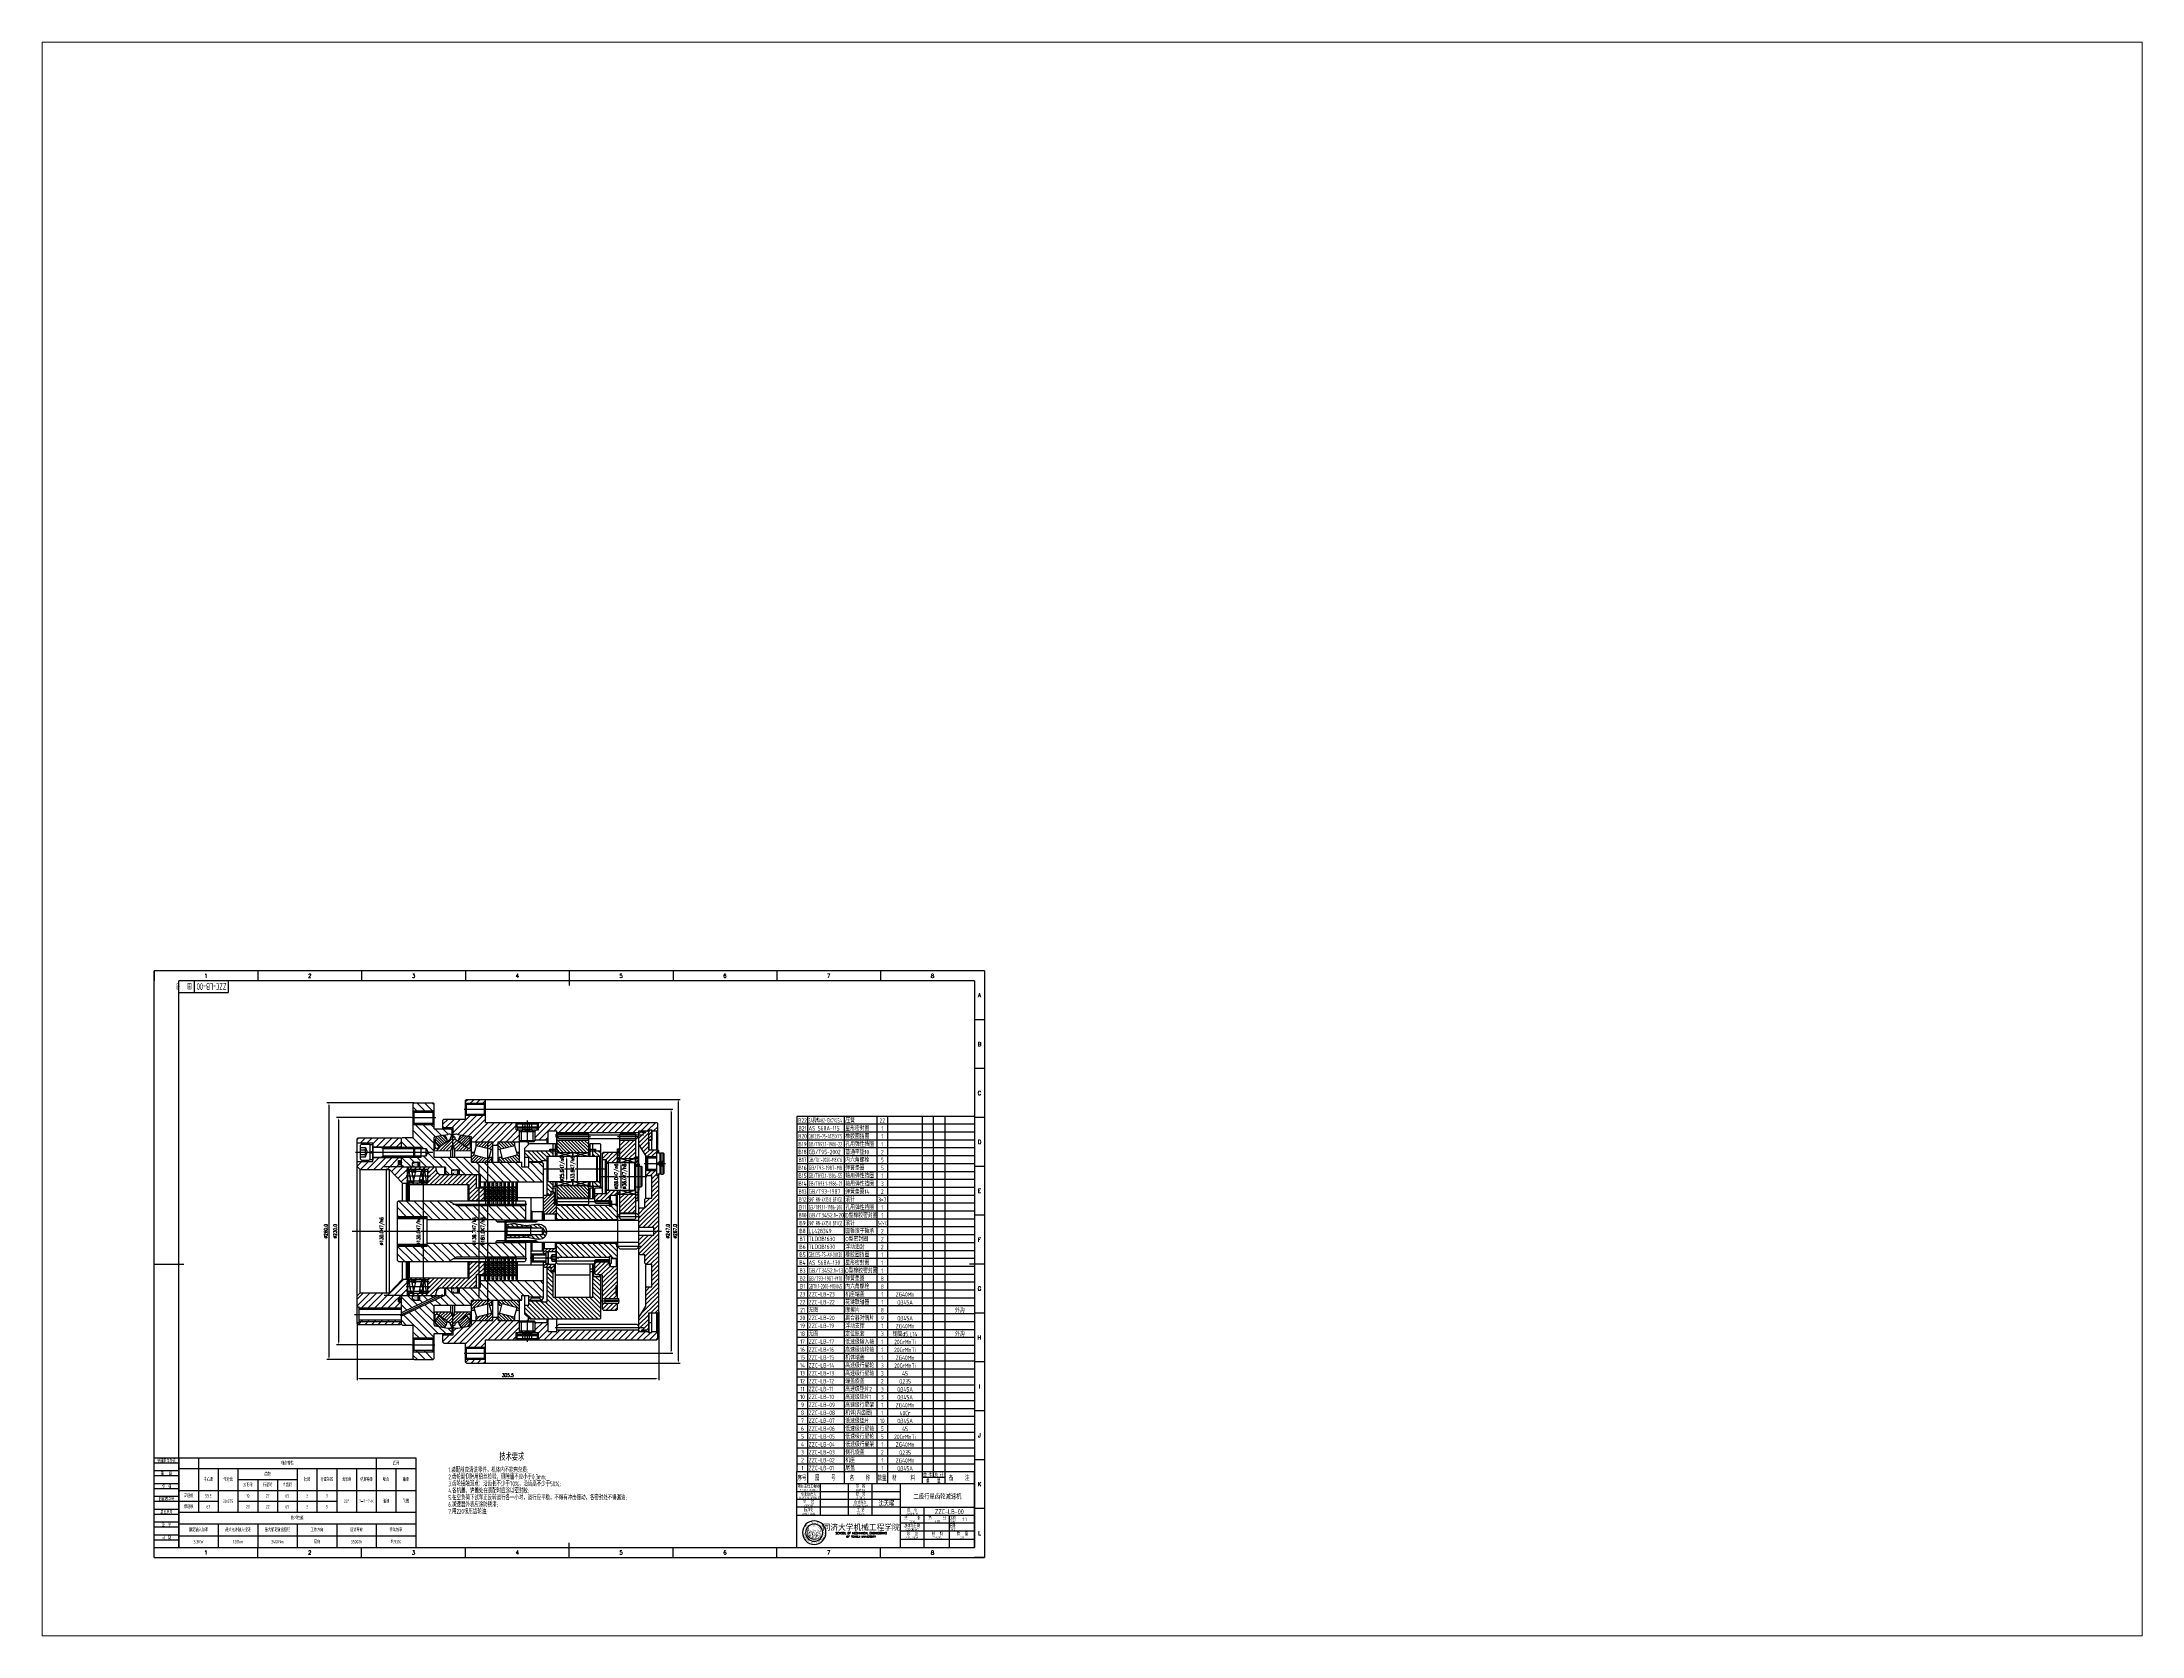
# Paper-space layout '布局1' of a CAD drawing. Header units: millimetres. Extents: x 26 to 231, y 20 to 176.
# The model-space entities are those that its viewports show. They can reach past a viewport. Long polylines and large blocks are cut down to what shows.
import ezdxf
from ezdxf.enums import TextEntityAlignment as Align

# ---------------------------------------------------------------- set-up
doc = ezdxf.new("R2010")
doc.units = ezdxf.units.MM
doc.header["$LTSCALE"] = 10
doc.header["$PDSIZE"] = 1
doc.linetypes.add('CENTER', pattern=[2, 1.25, -0.25, 0.25, -0.25])
doc.linetypes.add('DASHED', pattern=[0.75, 0.5, -0.25])
for name, color, linetype in [('1轮廓实线层', 7, 'Continuous'), ('2细线层', 4, 'Continuous'), ('3中心线层', 1, 'CENTER'), ('4虚线层', 6, 'DASHED'), ('5剖面线层', 2, 'Continuous'), ('6文字层', 3, 'Continuous'), ('7标注层', 4, 'Continuous'), ('TK', 101, 'Continuous'), ('图框层', 7, 'Continuous')]:
    doc.layers.add(name, color=color, linetype=linetype)
doc.styles.add('PC_TEXTSTYLE', font='isocp.shx', dxfattribs={"width": 0.8, "bigfont": 'hzfs.shx'})
doc.styles.add('ST', font='romanc.shx', dxfattribs={"bigfont": 'st.shx'})
doc.styles.get("Standard").update_dxf_attribs({"font": 'isocp.shx', "width": 0.707, "bigfont": 'hztxt.shx'})
doc.styles.add('TH_GBDIM', font='romans.shx', dxfattribs={"width": 0.8, "bigfont": 'gbcbig.shx'})
doc.dimstyles.new('TH_GBDIM', dxfattribs={"dimtxt": 3.5, "dimasz": 2.5, "dimexe": 2, "dimexo": 0, "dimgap": 1.5, "dimtad": 1, "dimdec": 1, "dimzin": 0, "dimdsep": 46, "dimtxsty": 'TH_GBDIM', "dimcen": 2.5, "dimclrd": 130, "dimclre": 130, "dimclrt": 3, "dimadec": 0, "dimazin": 0, "dimtfac": 0.714286, "dimtdec": 1, "dimtmove": 0, "dimatfit": 3, "dimfxl": 1, "dimtzin": 0, "dimlwd": -1, "dimlwe": -1, "dimarcsym": 0})
pattern_1 = [(135, (783.5573, 47.6516), (2.245064, 2.245064), [])]

# ---------------------------------------------------------------- blocks, each defined once
blk = doc.blocks.new('弹簧v2.0')
at = {"layer": '5剖面线层'}
h = blk.add_hatch(dxfattribs=at)
h.set_pattern_fill('ANSI31', color=256, scale=0.25, style=0)
h.set_pattern_definition([(45, (1861.24435, 859.8625), (-0.561266, 0.561266), [])])
h.paths.add_polyline_path([(1862.2, 859.3, 1), (1859.2, 859.3)])
h.paths.add_polyline_path([(1868.9, 849.3, 1), (1865.9, 849.3)])
h.paths.add_polyline_path([(1868.9, 849.3, -1), (1865.9, 849.3, -1)], flags=17)
h.paths.add_polyline_path([(1868.9, 849.3), (1865.9, 849.3, 1)], flags=0)
h.paths.add_polyline_path([(1862.2, 859.3), (1859.2, 859.3, 1)])
edge = h.paths.add_edge_path(flags=17)
edge.add_arc((1867.4, 849.3), 1.5, 0, 360)
at = {"layer": '1轮廓实线层'}
for p, q in [((1853.7, 860.8), (1853.7, 849.3)), ((1855.2, 859.3), (1856.7, 849.3)), ((1857.2, 849), (1855.2, 859)), ((1856.2, 854.3), (1856.7, 849.3)), ((1860.1, 849.6), (1858.1, 859.6)), ((1858.7, 856.9), (1859.2, 859.6)), ((1860.3, 849.6), (1862.1, 859)), ((1866, 849.6), (1867.8, 859)), ((1867.8, 859), (1868, 859.6)), ((1870, 849), (1868, 859)), ((1868.9, 849), (1869.4, 851.6)), ((1872.9, 849.6), (1870.9, 859.6)), ((1871.9, 854.3), (1871.4, 859.3)), ((1872.9, 849.3), (1871.4, 859.3)), ((1874.4, 847.8), (1874.4, 859.3)), ((1860.1, 849), (1860.3, 849.6))]:
    blk.add_line(p, q, dxfattribs=at)
for centre in [(1860.7, 859.3), (1867.4, 849.3)]:
    blk.add_circle(centre, 1.5, dxfattribs=at)
for centre, start, end in [((1853.7, 859.3), 0, 90), ((1856.7, 859.3), 11.3099, 191.3099), ((1860.7, 859.3), 348.6901, 168.6901), ((1869.4, 859.3), 11.3099, 191.3099), ((1869.4, 859.3), 11.3099, 168.6901), ((1869.4, 859.3), 348.6901, 11.3099), ((1872.9, 859.3), 0, 180), ((1855.2, 849.3), 180, 0), ((1858.7, 849.3), 168.6901, 191.3099), ((1858.7, 849.3), 191.3099, 11.3099), ((1858.7, 849.3), 191.3099, 348.6901), ((1871.4, 849.3), 191.3099, 11.3099), ((1874.4, 849.3), 180, 270)]:
    blk.add_arc(centre, 1.5, start, end, dxfattribs=at)
at = {"layer": '1轮廓实线层', "extrusion": (2.40165e-17, 1.20083e-16, -1)}
blk.add_arc((-1867.4, 849.3), 1.5, 191.3099, 11.3099, dxfattribs=at)
at = {"layer": '3中心线层'}
for p, q in [((1852.6, 859.3), (1875.6, 859.3)), ((1852.6, 854.3), (1875.6, 854.3)), ((1852.6, 849.3), (1875.6, 849.3))]:
    blk.add_line(p, q, dxfattribs=at)
at = {"layer": '1轮廓实线层', "style": 'PC_TEXTSTYLE'}
blk.add_text('TH_SUPERPART', height=1e-29, dxfattribs=at).set_placement((1853.7, 854.3))
blk = doc.blocks.new('弹簧垫圈S')
at = {"layer": '1轮廓实线层'}
for p, q in [((2836.6, 3182.2), (2838.7, 3182.8)), ((2838.7, 3181.7), (2836.6, 3181.1))]:
    blk.add_line(p, q, dxfattribs=at)
for points in [[(2836.6, 3181.9), (2836.6, 3188.1), (2838.7, 3188.1), (2838.7, 3181.9)], [(2838.7, 3181.9), (2838.7, 3175.8), (2836.6, 3175.8), (2836.6, 3181.9)]]:
    blk.add_lwpolyline(points, dxfattribs=at)
at = {"layer": '3中心线层'}
blk.add_line((2833.6, 3181.9), (2841.7, 3181.9), dxfattribs=at)
at = {"style": 'PC_TEXTSTYLE'}
blk.add_text('TH_SUPERPART', height=1e-29, dxfattribs=at).set_placement((2836.6, 3181.9))
blk = doc.blocks.new('*D36')
at = {"layer": '7标注层', "color": 130}
for p, q in [((486.1, 238.9), (486.1, 169.4)), ((180.6, 226.9), (180.6, 169.4)), ((183.1, 171.4), (483.6, 171.4))]:
    blk.add_line(p, q, dxfattribs=at)
for points in [[(183.1, 171.8), (183.1, 171), (180.6, 171.4)], [(483.6, 171.8), (483.6, 171), (486.1, 171.4)]]:
    blk.add_solid(points, dxfattribs=at)
at = {"layer": 'Defpoints', "color": 0}
for p in [(486.1, 238.9), (180.6, 226.9), (486.1, 171.4)]:
    blk.add_point(p, dxfattribs=at)
at = {"layer": '7标注层', "color": 3, "insert": (333.3, 174.6), "char_height": 3.5, "attachment_point": 5, "style": 'TH_GBDIM'}
blk.add_mtext('305.5', dxfattribs=at)
blk = doc.blocks.new('*D37')
at = {"layer": '7标注层', "color": 130}
for p, q in [((291.6, 453.9), (508, 453.9)), ((506, 451.4), (506, 189.4)), ((291.6, 186.9), (508, 186.9))]:
    blk.add_line(p, q, dxfattribs=at)
for points in [[(505.5, 451.4), (506.4, 451.4), (506, 453.9)], [(505.5, 189.4), (506.4, 189.4), (506, 186.9)]]:
    blk.add_solid(points, dxfattribs=at)
at = {"layer": 'Defpoints', "color": 0}
for p in [(291.6, 453.9), (291.6, 186.9), (506, 186.9)]:
    blk.add_point(p, dxfattribs=at)
at = {"layer": '7标注层', "color": 3, "insert": (502.7, 320.4), "char_height": 3.5, "attachment_point": 5, "rotation": 90, "style": 'TH_GBDIM'}
blk.add_mtext('{%%c267.0}{}{}', dxfattribs=at)
blk = doc.blocks.new('*D38')
at = {"layer": '7标注层', "color": 130}
for p, q in [((238.6, 450.4), (150.1, 450.4)), ((152.1, 447.9), (152.1, 192.9)), ((238.6, 190.4), (150.1, 190.4))]:
    blk.add_line(p, q, dxfattribs=at)
for points in [[(151.7, 447.9), (152.5, 447.9), (152.1, 450.4)], [(151.7, 192.9), (152.5, 192.9), (152.1, 190.4)]]:
    blk.add_solid(points, dxfattribs=at)
at = {"layer": 'Defpoints', "color": 0}
for p in [(238.6, 450.4), (152.1, 190.4), (238.6, 190.4)]:
    blk.add_point(p, dxfattribs=at)
at = {"layer": '7标注层', "color": 3, "insert": (148.9, 320.4), "char_height": 3.5, "attachment_point": 5, "rotation": 90, "style": 'TH_GBDIM'}
blk.add_mtext('{%%c260.0}{}{}', dxfattribs=at)
blk = doc.blocks.new('*D42')
at = {"layer": '7标注层', "color": 130}
for p, q in [((235.9, 435.4), (159.7, 435.4)), ((161.7, 432.9), (161.7, 207.9)), ((235.9, 205.4), (159.7, 205.4))]:
    blk.add_line(p, q, dxfattribs=at)
for points in [[(161.3, 432.9), (162.1, 432.9), (161.7, 435.4)], [(161.3, 207.9), (162.1, 207.9), (161.7, 205.4)]]:
    blk.add_solid(points, dxfattribs=at)
at = {"layer": 'Defpoints', "color": 0}
for p in [(235.9, 435.4), (161.7, 205.4), (235.9, 205.4)]:
    blk.add_point(p, dxfattribs=at)
at = {"layer": '7标注层', "color": 3, "insert": (158.4, 320.4), "char_height": 3.5, "attachment_point": 5, "rotation": 90, "style": 'TH_GBDIM'}
blk.add_mtext('{%%c230.0}{}{}', dxfattribs=at)
blk = doc.blocks.new('*D43')
at = {"layer": '7标注层', "color": 130}
for p, q in [((311.8, 443.9), (500.6, 443.9)), ((498.6, 441.4), (498.6, 199.4)), ((311.8, 196.9), (500.6, 196.9))]:
    blk.add_line(p, q, dxfattribs=at)
for points in [[(498.2, 441.4), (499, 441.4), (498.6, 443.9)], [(498.2, 199.4), (499, 199.4), (498.6, 196.9)]]:
    blk.add_solid(points, dxfattribs=at)
at = {"layer": 'Defpoints', "color": 0}
for p in [(311.8, 443.9), (311.8, 196.9), (498.6, 196.9)]:
    blk.add_point(p, dxfattribs=at)
at = {"layer": '7标注层', "color": 3, "insert": (495.3, 320.4), "char_height": 3.5, "attachment_point": 5, "rotation": 90, "style": 'TH_GBDIM'}
blk.add_mtext('{%%c247.0}{}{}', dxfattribs=at)
blk = doc.blocks.new('*D44')
at = {"layer": '7标注层', "color": 130}
blk.add_line((447.9, 387.4), (447.9, 364.4), dxfattribs=at)
for points in [[(447.4, 387.4), (448.3, 387.4), (447.9, 389.9)], [(447.4, 364.4), (448.3, 364.4), (447.9, 361.9)]]:
    blk.add_solid(points, dxfattribs=at)
at = {"layer": 'Defpoints', "color": 0}
for p in [(439.9, 389.9), (439.9, 361.9), (447.9, 361.9)]:
    blk.add_point(p, dxfattribs=at)
at = {"layer": '7标注层', "color": 3, "insert": (443.7, 375.9), "char_height": 3.5, "attachment_point": 5, "rotation": 90, "style": 'TH_GBDIM'}
blk.add_mtext('{%%c28.0}{}{H7/n6}', dxfattribs=at)
blk = doc.blocks.new('*D45')
at = {"layer": '7标注层', "color": 130}
blk.add_line((456.1, 391.4), (456.1, 360.4), dxfattribs=at)
for points in [[(455.6, 391.4), (456.5, 391.4), (456.1, 393.9)], [(455.6, 360.4), (456.5, 360.4), (456.1, 357.9)]]:
    blk.add_solid(points, dxfattribs=at)
at = {"layer": 'Defpoints', "color": 0}
for p in [(454.8, 393.9), (454.8, 357.9), (456.1, 357.9)]:
    blk.add_point(p, dxfattribs=at)
at = {"layer": '7标注层', "color": 3, "insert": (451.9, 375.9), "char_height": 3.5, "attachment_point": 5, "rotation": 90, "style": 'TH_GBDIM'}
blk.add_mtext('{%%c36.0}{}{K7/h6}', dxfattribs=at)
blk = doc.blocks.new('*D46')
at = {"layer": '7标注层', "color": 130}
for p, q in [((390.7, 396.2), (394.9, 396.2)), ((392.9, 393.7), (392.9, 373.1)), ((390.7, 370.6), (394.9, 370.6))]:
    blk.add_line(p, q, dxfattribs=at)
for points in [[(392.5, 393.7), (393.3, 393.7), (392.9, 396.2)], [(392.5, 373.1), (393.3, 373.1), (392.9, 370.6)]]:
    blk.add_solid(points, dxfattribs=at)
at = {"layer": 'Defpoints', "color": 0}
for p in [(390.7, 396.2), (390.7, 370.6), (392.9, 370.6)]:
    blk.add_point(p, dxfattribs=at)
at = {"layer": '7标注层', "color": 3, "insert": (388.7, 383.4), "char_height": 3.5, "attachment_point": 5, "rotation": 90, "style": 'TH_GBDIM'}
blk.add_mtext('{%%c25.6}{}{H7/n6}', dxfattribs=at)
blk = doc.blocks.new('*D47')
at = {"layer": '7标注层', "color": 130}
for p, q in [((403.1, 400.2), (405.7, 400.2)), ((403.7, 397.7), (403.7, 369.1)), ((403.1, 366.6), (405.7, 366.6))]:
    blk.add_line(p, q, dxfattribs=at)
for points in [[(403.2, 397.7), (404.1, 397.7), (403.7, 400.2)], [(403.2, 369.1), (404.1, 369.1), (403.7, 366.6)]]:
    blk.add_solid(points, dxfattribs=at)
at = {"layer": 'Defpoints', "color": 0}
for p in [(403.1, 400.2), (403.1, 366.6), (403.7, 366.6)]:
    blk.add_point(p, dxfattribs=at)
at = {"layer": '7标注层', "color": 3, "insert": (399.5, 383.4), "char_height": 3.5, "attachment_point": 5, "rotation": 90, "style": 'TH_GBDIM'}
blk.add_mtext('{%%c33.6}{}{K7/h6}', dxfattribs=at)
blk = doc.blocks.new('*D48')
at = {"layer": '7标注层', "color": 130}
for p, q in [((227.4, 385.4), (208.1, 385.4)), ((210.1, 382.9), (210.1, 257.9)), ((227.4, 255.4), (208.1, 255.4))]:
    blk.add_line(p, q, dxfattribs=at)
for points in [[(209.7, 382.9), (210.5, 382.9), (210.1, 385.4)], [(209.7, 257.9), (210.5, 257.9), (210.1, 255.4)]]:
    blk.add_solid(points, dxfattribs=at)
at = {"layer": 'Defpoints', "color": 0}
for p in [(227.4, 385.4), (210.1, 255.4), (227.4, 255.4)]:
    blk.add_point(p, dxfattribs=at)
at = {"layer": '7标注层', "color": 3, "insert": (205.9, 320.4), "char_height": 3.5, "attachment_point": 5, "rotation": 90, "style": 'TH_GBDIM'}
blk.add_mtext('{%%c130.0}{}{H7/h6}', dxfattribs=at)
blk = doc.blocks.new('*D49')
at = {"layer": '7标注层', "color": 130}
for p, q in [((296.6, 390.3), (306, 390.3)), ((304, 387.8), (304, 253.1)), ((304, 250.6), (302, 250.6))]:
    blk.add_line(p, q, dxfattribs=at)
for points in [[(303.6, 387.8), (304.4, 387.8), (304, 390.3)], [(303.6, 253.1), (304.4, 253.1), (304, 250.6)]]:
    blk.add_solid(points, dxfattribs=at)
at = {"layer": 'Defpoints', "color": 0}
for p in [(296.6, 390.3), (304, 250.6), (304, 250.6)]:
    blk.add_point(p, dxfattribs=at)
at = {"layer": '7标注层', "color": 3, "insert": (299.9, 320.4), "char_height": 3.5, "attachment_point": 5, "rotation": 90, "style": 'TH_GBDIM'}
blk.add_mtext('{%%c139.7}{}{H7/k6}', dxfattribs=at)
blk = doc.blocks.new('*D50')
at = {"layer": '7标注层', "color": 130}
for p, q in [((312.3, 410.9), (314.6, 410.9)), ((312.6, 408.4), (312.6, 232.4)), ((312.3, 229.9), (314.6, 229.9))]:
    blk.add_line(p, q, dxfattribs=at)
for points in [[(312.1, 408.4), (313, 408.4), (312.6, 410.9)], [(312.1, 232.4), (313, 232.4), (312.6, 229.9)]]:
    blk.add_solid(points, dxfattribs=at)
at = {"layer": 'Defpoints', "color": 0}
for p in [(312.3, 410.9), (312.3, 229.9), (312.6, 229.9)]:
    blk.add_point(p, dxfattribs=at)
at = {"layer": '7标注层', "color": 3, "insert": (308.4, 320.4), "char_height": 3.5, "attachment_point": 5, "rotation": 90, "style": 'TH_GBDIM'}
blk.add_mtext('{%%c181.0}{}{K7/h6}', dxfattribs=at)
blk = doc.blocks.new('*D52')
at = {"layer": '7标注层', "color": 130}
for p, q in [((247.6, 385.4), (249.6, 385.4)), ((247.6, 382.9), (247.6, 257.9)), ((247.6, 255.4), (245.6, 255.4))]:
    blk.add_line(p, q, dxfattribs=at)
for points in [[(247.2, 382.9), (248, 382.9), (247.6, 385.4)], [(247.2, 257.9), (248, 257.9), (247.6, 255.4)]]:
    blk.add_solid(points, dxfattribs=at)
at = {"layer": 'Defpoints', "color": 0}
for p in [(247.6, 385.4), (247.6, 255.4), (247.6, 255.4)]:
    blk.add_point(p, dxfattribs=at)
at = {"layer": '7标注层', "color": 3, "insert": (243.4, 320.4), "char_height": 3.5, "attachment_point": 5, "rotation": 90, "style": 'TH_GBDIM'}
blk.add_mtext('{%%c130.0}{}{H7/h6}', dxfattribs=at)
blk = doc.blocks.new('*T56')
at = {"layer": '6文字层', "color": 0, "linetype": 'ByBlock', "lineweight": -2}
for p, q in [((0, 0), (240, 0)), ((0, 0), (0, -55)), ((20, 0), (20, -55)), ((200, 0), (200, -55)), ((240, 0), (240, -55)), ((0, -11), (240, -11)), ((40, -11), (40, -55)), ((60, -11), (60, -55)), ((120, -11), (120, -55)), ((140, -11), (140, -55)), ((160, -11), (160, -55)), ((180, -11), (180, -55)), ((220, -11), (220, -55)), ((0, -33), (240, -33)), ((60, -22), (120, -22)), ((80, -22), (80, -55)), ((100, -22), (100, -55)), ((0, -44), (40, -44)), ((0, -55), (240, -55)), ((60, -44), (160, -44))]:
    blk.add_line(p, q, dxfattribs=at)
at = {"layer": '6文字层', "color": 0, "attachment_point": 5}
for s, insert, char_height, width in [('{\\Ftjromans,tjhz|c134;中心距}', (30, -22), 3.5, 17), ('{\\Ftjromans,tjhz|c134;传动比}', (50, -22), 3.5, 17), ('{\\Ftjromans,tjhz|c134;齿数}', (90, -16.5), 3.5, 57), ('{\\Ftjromans,tjhz|c134;啮合特性}', (110, -5.5), 3.5, 177), ('{\\Ftjromans,tjhz|c134;模数}', (130, -22), 3.5, 17), ('{\\Ftjromans,tjhz|c134;行星轮数}', (150, -22), 3.5, 17), ('{\\Ftjromans,tjhz|c134;齿形角}', (170, -22), 3.5, 17), ('{\\Ftjromans,tjhz|c134;精度等级}', (190, -22), 3.5, 17), ('{\\Ftjromans,tjhz|c134;啮合}', (210, -22), 3.5, 17), ('{\\Ftjromans,tjhz|c134;润滑}', (220, -5.5), 3.5, 37), ('{\\Ftjromans,tjhz|c134;轴承}', (230, -22), 3.5, 17), ('{\\Ftjromans,tjhz|c134;高速级}', (10, -38.5), 3.5, 17), ('55.5', (30, -38.5), 3.5, 17), ('30.875', (50, -44), 3.5, 17), ('{\\Ftjromans,tjhz|c134;太阳轮}', (70, -27.5), 3.5, 17), ('10', (70, -38.5), 3.5, 17), ('{\\Ftjromans,tjhz|c134;行星轮}', (90, -27.5), 3.5, 17), ('27', (90, -38.5), 3.5, 17), ('{\\Ftjromans,tjhz|c134;内齿轮}', (110, -27.5), 3.5, 17), ('65', (110, -38.5), 3.5, 17), ('3', (130, -38.5), 3.5, 17), ('3', (150, -38.5), 3.5, 17), ('20%%D', (170, -44), 3.5, 17), ('7{\\Ftjromans,tjhz|c134;-}7{\\Ftjromans,tjhz|c134;－}7HK', (190, -44), 3, 17), ('{\\Ftjromans,tjhz|c134;油池}', (210, -44), 3.5, 17), ('{\\Ftjromans,tjhz|c134;飞溅}', (230, -44), 3.5, 17), ('{\\Ftjromans,tjhz|c134;低速级}', (10, -49.5), 3.5, 17), ('63', (30, -49.5), 3.5, 17), ('20', (70, -49.5), 3.5, 17), ('22', (90, -49.5), 3.5, 17), ('65', (110, -49.5), 3.5, 17), ('3', (130, -49.5), 3.5, 17), ('5', (150, -49.5), 3.5, 17)]:
    blk.add_mtext(s, dxfattribs=dict(at, insert=insert, char_height=char_height, width=width))
blk = doc.blocks.new('*T57')
at = {"layer": '6文字层', "color": 0, "linetype": 'ByBlock', "lineweight": -2}
for p, q in [((0, 0), (240, 0)), ((0, 0), (0, -36)), ((240, 0), (240, -36)), ((0, -12), (240, -12)), ((40, -12), (40, -36)), ((80, -12), (80, -36)), ((120, -12), (120, -36)), ((160, -12), (160, -36)), ((200, -12), (200, -36)), ((0, -24), (240, -24)), ((0, -36), (240, -36))]:
    blk.add_line(p, q, dxfattribs=at)
at = {"layer": '6文字层', "color": 0, "char_height": 3.5, "attachment_point": 5}
for s, insert, width in [('{\\Ftjromans,tjhz|c134;额定输入功率}', (20, -18), 37), ('{\\Ftjromans,tjhz|c134;最大允许输入扭矩}', (60, -18), 37), ('{\\Ftjromans,tjhz|c134;最大额定输出扭矩}', (100, -18), 37), ('{\\Ftjromans,tjhz|c134;技术性能}', (120, -6), 237), ('{\\Ftjromans,tjhz|c134;工作方向}', (140, -18), 37), ('{\\Ftjromans,tjhz|c134;设计寿命}', (180, -18), 37), ('{\\Ftjromans,tjhz|c134;传动效率}', (220, -18), 37), ('3.3KW', (20, -30), 37), ('120Nm', (60, -30), 37), ('3400Nm', (100, -30), 37), ('{\\Ftjromans,tjhz|c134;双向}', (140, -30), 37), ('35000h', (180, -30), 37), ('{\\Ftjromans,tjhz|c134;约}93%', (220, -30), 37)]:
    blk.add_mtext(s, dxfattribs=dict(at, insert=insert, width=width))
blk = doc.blocks.new('PC_TITLE_BLOCK')
at = {"layer": 'TK'}
h = blk.add_hatch(color=256, dxfattribs=at)
h.paths.add_polyline_path([(-155, 22.3), (-154.9, 22.2), (-154.8, 22.2), (-154.7, 22.2), (-154.6, 22.3), (-154.6, 22.3), (-154.5, 22.2), (-154.3, 22.1), (-154.3, 22), (-154.2, 21.9), (-154.2, 21.9), (-154, 21.8), (-153.9, 21.6), (-153.8, 21.5), (-153.7, 21.4), (-153.7, 21.3), (-153.5, 21.2), (-153.6, 21.2), (-153.7, 21.1), (-153.6, 21), (-153.5, 21), (-153.4, 20.9), (-153.3, 20.9), (-153.3, 20.9), (-153.3, 21.1), (-153.3, 21.1), (-153.3, 21.2), (-153.4, 21.2), (-153.5, 21.3), (-153.5, 21.4), (-153.6, 21.5), (-153.7, 21.6), (-153.8, 21.6), (-153.9, 21.7), (-153.8, 21.7), (-153.6, 21.7), (-153.5, 21.7), (-153.6, 21.7), (-153.6, 21.7), (-153.3, 21.6), (-153.3, 21.6), (-153.2, 21.6), (-153.1, 21.6), (-153.1, 21.6), (-153, 21.6), (-152.9, 21.6), (-152.9, 21.6), (-152.9, 21.7), (-152.9, 21.8), (-153, 21.9), (-153.1, 22), (-153.1, 22), (-153.2, 22), (-153.3, 22.1), (-153.3, 22.1), (-153.4, 22.1), (-153.4, 22.2), (-153.4, 22.2), (-153.4, 22.3), (-153.5, 22.3), (-153.5, 22.4), (-153.5, 22.4), (-153.6, 22.5), (-153.6, 22.5), (-153.7, 22.5), (-153.7, 22.5), (-153.7, 22.4), (-153.8, 22.4), (-153.9, 22.4), (-153.9, 22.3), (-154, 22.3), (-154.1, 22.3), (-154.1, 22.2), (-154, 22.2), (-153.9, 22.2), (-153.8, 22.2), (-153.8, 22.3), (-153.6, 22.3), (-153.6, 22.2), (-153.5, 22.2), (-153.6, 22.1), (-153.7, 22.2), (-153.8, 22.1), (-153.9, 22.1), (-153.9, 22.1), (-154, 22.1), (-154, 22), (-154, 22), (-153.9, 22), (-153.8, 21.9), (-153.7, 21.9), (-153.6, 21.9), (-153.5, 21.9), (-153.5, 22), (-153.4, 22), (-153.4, 22), (-153.4, 22), (-153.3, 22), (-153.2, 21.9), (-153.2, 21.9), (-153.1, 21.9), (-153.1, 21.8), (-153.1, 21.8), (-153.2, 21.7), (-153.3, 21.7), (-153.4, 21.7), (-153.4, 21.8), (-153.4, 21.8), (-153.3, 21.8), (-153.4, 21.9), (-153.5, 21.8), (-153.7, 21.8), (-153.9, 21.8), (-153.9, 21.8), (-154, 21.9), (-154.1, 22), (-154.2, 22.1), (-154.3, 22.2), (-154.3, 22.3), (-154.1, 22.4), (-153.9, 22.5), (-153.9, 22.5), (-153.7, 22.6), (-153.7, 22.7), (-153.7, 22.7), (-153.7, 22.7), (-153.7, 22.8), (-153.8, 22.7), (-154, 22.6), (-154.2, 22.4), (-154.3, 22.4), (-154.4, 22.3), (-154.4, 22.4), (-154.4, 22.4), (-154.4, 22.4), (-154.4, 22.5), (-154.5, 22.6), (-154.5, 22.7), (-154.5, 22.7), (-154.5, 22.6), (-154.6, 22.5), (-154.8, 22.5), (-154.9, 22.5), (-154.9, 22.4)])
h.paths.add_polyline_path([(-154.4, 21.1), (-154.4, 21.1), (-154.4, 21.2), (-154.2, 21.2), (-154.1, 21.2), (-154.1, 21.2), (-154, 21.3), (-154.1, 21.4), (-154.1, 21.4), (-154.1, 21.5), (-154.2, 21.5), (-154.2, 21.6), (-154.4, 21.7), (-154.4, 21.7), (-154.5, 21.8), (-154.5, 21.9), (-154.6, 21.9), (-154.7, 21.8), (-154.7, 21.8), (-154.7, 21.7), (-154.7, 21.7), (-154.7, 21.7), (-154.6, 21.6), (-154.5, 21.6), (-154.3, 21.4), (-154.3, 21.4), (-154.4, 21.3), (-154.4, 21.3), (-154.5, 21.3), (-154.6, 21.3), (-154.7, 21.4), (-154.8, 21.4), (-154.8, 21.5), (-154.9, 21.5), (-154.9, 21.6), (-155, 21.7), (-155.1, 21.7), (-155.1, 21.7), (-155.1, 21.6), (-155.1, 21.5), (-154.9, 21.4), (-154.8, 21.3), (-154.7, 21.2), (-154.6, 21.1), (-154.7, 21.1), (-154.8, 21), (-154.9, 21), (-155, 20.9), (-155.2, 21), (-155.2, 21.1), (-155.3, 21.3), (-155.3, 21.3), (-155.4, 21.1), (-155.5, 21.1), (-155.4, 20.9), (-155.2, 20.9), (-155.1, 20.8), (-154.9, 20.8), (-154.8, 20.8), (-154.7, 20.8), (-154.5, 21), (-154.4, 20.8), (-154.3, 20.7), (-154.3, 20.7), (-154.2, 20.7), (-154.2, 20.8), (-154.2, 20.8), (-154.3, 20.9), (-154.4, 21)])
h.paths.add_polyline_path([(-158.6, 24), (-158.6, 24.1), (-158.7, 24.3), (-158.7, 24.4), (-158.8, 24.4), (-158.8, 24.4), (-158.9, 24.4), (-158.9, 24.3), (-158.9, 24.2), (-158.9, 24.1), (-158.8, 24), (-158.8, 23.9), (-158.7, 24), (-158.7, 24)])
h.paths.add_polyline_path([(-159.7, 24.6), (-159.8, 24.5), (-159.8, 24.5), (-159.9, 24.5), (-159.9, 24.5), (-159.8, 24.5), (-159.8, 24.5), (-159.6, 24.5), (-159.5, 24.5), (-159.4, 24.5), (-159.2, 24.6), (-159.1, 24.7), (-159, 24.7), (-158.9, 24.8), (-158.9, 24.8), (-158.6, 24.7), (-158.6, 24.7), (-158.5, 24.7), (-158.4, 24.6), (-158.4, 24.6), (-158.3, 24.7), (-158.3, 24.7), (-158.3, 24.8), (-158.4, 24.8), (-158.4, 24.8), (-158.6, 24.9), (-158.7, 24.9), (-158.8, 25), (-158.8, 25), (-158.8, 25), (-158.7, 25.1), (-158.6, 25.2), (-158.5, 25.3), (-158.3, 25.4), (-158.3, 25.4), (-158.3, 25.5), (-158.3, 25.6), (-158.3, 25.6), (-158.3, 25.6), (-158.4, 25.6), (-158.5, 25.6), (-158.6, 25.6), (-158.8, 25.4), (-158.9, 25.3), (-159, 25.1), (-159.1, 25.1), (-159.4, 25.2), (-159.4, 25.2), (-159.5, 25.2), (-159.6, 25.2), (-159.6, 25.2), (-159.6, 25.1), (-159.6, 25.1), (-159.6, 25.1), (-159.5, 25.1), (-159.4, 25), (-159.2, 25), (-159.3, 24.8), (-159.5, 24.7), (-159.6, 24.6)])
h.paths.add_polyline_path([(-166.1, 25), (-166.1, 25), (-166.1, 25), (-166, 24.9), (-165.9, 24.8), (-165.9, 24.7), (-165.8, 24.4), (-165.8, 24.2), (-165.7, 24), (-165.7, 23.9), (-165.7, 23.8), (-165.7, 23.7), (-165.8, 23.7), (-165.9, 23.8), (-165.9, 23.9), (-165.9, 23.9), (-165.9, 24.1), (-165.9, 24.2), (-166, 24.4), (-166, 24.6), (-166.1, 24.7), (-166.1, 24.9)])
h.paths.add_polyline_path([(-166.1, 25.8), (-166.1, 25.8), (-166.2, 25.7), (-166.1, 25.7), (-166.1, 25.6), (-166, 25.6), (-166, 25.6), (-165.9, 25.6), (-165.9, 25.7), (-166, 25.8)])
h.paths.add_polyline_path([(-165.2, 25.2), (-165.2, 25.3), (-165.2, 25.4), (-165.1, 25.5), (-165.1, 25.6), (-165, 25.5), (-165, 25.3), (-165.1, 25.3), (-165, 25.2), (-164.9, 25.3), (-164.9, 25.3), (-164.9, 25.4), (-164.9, 25.6), (-164.9, 25.7), (-164.9, 25.8), (-164.9, 25.8), (-165, 25.8), (-165, 25.9), (-164.9, 25.9), (-164.9, 26), (-164.9, 26.1), (-164.8, 26.2), (-164.8, 26.2), (-164.8, 26.3), (-164.9, 26.3), (-165.1, 26.2), (-165.1, 26.2), (-165.1, 26.3), (-165.1, 26.3), (-165.1, 26.4), (-165.1, 26.4), (-165.3, 26.3), (-165.4, 26.3), (-165.4, 26.3), (-165.4, 26.2), (-165.5, 26.1), (-165.5, 26), (-165.5, 25.9), (-165.5, 25.9), (-165.6, 25.8), (-165.6, 25.8), (-165.5, 25.8), (-165.4, 25.9), (-165.3, 26), (-165.2, 26.1), (-165.1, 26.1), (-165, 26.1), (-165.1, 25.9), (-165.1, 25.9), (-165.1, 25.8), (-165.1, 25.7), (-165.1, 25.7), (-165.1, 25.6), (-165.2, 25.5), (-165.2, 25.4), (-165.3, 25.5), (-165.4, 25.6), (-165.5, 25.6), (-165.5, 25.5), (-165.5, 25.5), (-165.4, 25.5), (-165.4, 25.4), (-165.4, 25.3), (-165.5, 25.1), (-165.6, 24.9), (-165.6, 24.7), (-165.6, 24.6), (-165.6, 24.6), (-165.5, 24.6), (-165.4, 24.6), (-165.3, 24.8), (-165.2, 25)])
h.paths.add_polyline_path([(-164.8, 25.8), (-164.8, 25.8), (-164.9, 25.8), (-164.9, 25.8), (-164.9, 25.9), (-164.8, 25.9), (-164.7, 26.1), (-164.6, 26.1), (-164.6, 26.1), (-164.6, 26.2), (-164.5, 26.2), (-164.5, 26.1), (-164.6, 26), (-164.6, 26), (-164.6, 25.9), (-164.7, 25.8), (-164.6, 25.7), (-164.5, 25.7), (-164.5, 25.6), (-164.4, 25.7), (-164.4, 25.7), (-164.4, 25.7), (-164.4, 25.6), (-164.4, 25.6), (-164.4, 25.5), (-164.4, 25.5), (-164.5, 25.5), (-164.5, 25.5), (-164.6, 25.6), (-164.7, 25.7)])
h.paths.add_polyline_path([(-165.3, 25.1), (-165.3, 25), (-165.4, 25), (-165.4, 25), (-165.4, 25), (-165.4, 25.2), (-165.3, 25.2)], flags=16)
h.paths.add_polyline_path([(-166.1, 25.4), (-166.1, 25.4), (-166.1, 25.4), (-166.1, 25.5), (-165.9, 25.4), (-165.9, 25.3), (-165.9, 25.3), (-166, 25.2), (-166, 25.2), (-166, 25.1), (-166.1, 25.1), (-166.1, 25.1), (-166.1, 25.1), (-166.1, 25.2), (-166.1, 25.3)])
h.paths.add_polyline_path([(-164, 25.2), (-164.1, 25.3), (-164.2, 25.3), (-164.3, 25.4), (-164.4, 25.3), (-164.5, 25.3), (-164.5, 25.1), (-164.5, 25.1), (-164.6, 24.9), (-164.6, 25), (-164.7, 25.1), (-164.7, 25.1), (-164.8, 25), (-164.8, 25), (-164.9, 24.9), (-164.9, 25), (-165, 25), (-165, 25.1), (-165, 25.1), (-165.1, 25), (-165.1, 24.9), (-165.1, 24.9), (-165.1, 24.7), (-165.1, 24.6), (-165, 24.5), (-165, 24.4), (-164.9, 24.3), (-164.9, 24.3), (-164.9, 24.3), (-164.8, 24.4), (-164.8, 24.4), (-164.9, 24.6), (-164.9, 24.7), (-164.9, 24.8), (-164.9, 24.8), (-164.8, 24.9), (-164.7, 24.8), (-164.7, 24.7), (-164.6, 24.7), (-164.6, 24.7), (-164.6, 24.8), (-164.5, 24.8), (-164.5, 24.9), (-164.5, 25), (-164.5, 25.1), (-164.4, 25.2), (-164.4, 25.2), (-164.3, 25.2), (-164.2, 25.2), (-164.2, 25.1), (-164.2, 25), (-164.1, 24.8), (-164.1, 24.7), (-164.2, 24.5), (-164.1, 24.7), (-164, 24.8), (-164, 25), (-164, 25.1)])
h.paths.add_polyline_path([(-164.2, 25.8), (-164.3, 25.8), (-164.4, 25.8), (-164.4, 25.8), (-164.5, 25.8), (-164.5, 25.9), (-164.5, 26), (-164.4, 26), (-164.3, 26.1), (-164.3, 26.1), (-164.2, 26.1), (-164.2, 26), (-164.3, 25.9), (-164.3, 25.9), (-164, 25.9), (-163.9, 25.9), (-163.7, 25.9), (-163.6, 26), (-163.6, 25.9), (-163.6, 25.8), (-163.7, 25.8), (-163.7, 25.7), (-163.9, 25.7), (-164.1, 25.7)])
h.paths.add_polyline_path([(-170.3, 21.9), (-170.3, 22), (-170.4, 22), (-170.5, 22), (-170.5, 21.9), (-170.6, 21.9), (-170.6, 21.8), (-170.6, 21.8), (-170.6, 21.7), (-170.6, 21.7), (-170.5, 21.7), (-170.4, 21.8), (-170.3, 21.9)], flags=17)
h.paths.add_polyline_path([(-171, 21.6), (-171, 21.7), (-171, 21.7), (-170.8, 22), (-170.7, 22.1), (-170.7, 22.2), (-170.6, 22.3), (-170.5, 22.3), (-170.5, 22.4), (-170.4, 22.5), (-170.4, 22.5), (-170.2, 22.5), (-170.2, 22.5), (-170.1, 22.4), (-169.9, 22.3), (-169.7, 22.1), (-169.6, 22), (-169.5, 21.9), (-169.5, 21.8), (-169.5, 21.8), (-169.5, 21.7), (-169.5, 21.6), (-169.6, 21.6), (-169.4, 21.5), (-169.3, 21.6), (-169.3, 21.8), (-169.3, 21.9), (-169.4, 22), (-169.5, 22.2), (-169.6, 22.4), (-169.8, 22.5), (-170, 22.6), (-170.1, 22.7), (-170.3, 22.8), (-170.4, 22.8), (-170.5, 22.8), (-170.6, 22.7), (-170.7, 22.7), (-170.7, 22.5), (-170.7, 22.4), (-170.8, 22.3), (-170.9, 22.2), (-170.9, 22.1), (-171, 22.1), (-171, 22), (-171.1, 22), (-171.2, 21.9), (-171.2, 21.9), (-171.2, 21.8), (-171.3, 21.8), (-171.4, 21.8), (-171.4, 21.7), (-171.4, 21.6), (-171.3, 21.5), (-171.1, 21.2), (-170.8, 20.9), (-170.5, 20.7), (-170.4, 20.5), (-170.3, 20.5), (-170.3, 20.5), (-170.2, 20.5), (-170.1, 20.5), (-170.1, 20.5), (-170.1, 20.6), (-170.1, 20.6), (-170.2, 20.6), (-170.3, 20.8), (-170.6, 21.1), (-170.8, 21.3)])
h.paths.add_polyline_path([(-170.1, 21.2), (-170.1, 21.2), (-170.1, 21.3), (-170.1, 21.4), (-170.1, 21.4), (-170.2, 21.4), (-170.2, 21.5), (-170.1, 21.4), (-170, 21.4), (-169.9, 21.4), (-169.9, 21.4), (-169.9, 21.5), (-169.9, 21.6), (-169.9, 21.6), (-169.8, 21.7), (-169.8, 21.8), (-169.9, 21.7), (-170, 21.7), (-170.1, 21.8), (-170.2, 21.7), (-170.2, 21.7), (-170.3, 21.6), (-170.3, 21.5), (-170.4, 21.5), (-170.4, 21.5), (-170.5, 21.3), (-170.5, 21.3), (-170.4, 21.2), (-170.3, 21.2), (-170.2, 21.1)], flags=17)
edge = h.paths.add_edge_path()
edge.add_line((-168.2, 19.7), (-168.2, 20))
h = blk.add_hatch(color=256, dxfattribs=at)
h.paths.add_polyline_path([(-155.3, 16.7), (-155.4, 16.9), (-155.4, 17.2), (-155.7, 17.4), (-155.8, 17.7), (-155.9, 18.1), (-156.1, 18.6), (-156.2, 18.9), (-156.5, 19.3), (-156.9, 19.8), (-157.2, 20.1), (-157.5, 20.3), (-157.7, 20.5), (-158, 20.8), (-158.4, 20.9), (-158.5, 20.8), (-158.4, 20.8), (-158, 20.5), (-157.6, 20.1), (-157.2, 19.7), (-156.8, 19.3), (-156.5, 18.9), (-156.2, 18.4), (-156.2, 18.2), (-156, 17.9), (-156.1, 17.6), (-156.4, 17.4), (-156.7, 17.2), (-157, 16.8), (-157.1, 16.4), (-157.2, 15.8), (-157.2, 15.5), (-157.1, 15.1), (-157.1, 14.6), (-157.1, 14.2), (-157, 13.5), (-157, 12.9), (-157, 12.8), (-157, 12.5), (-157, 12.4), (-157, 12.2), (-157.2, 12), (-157.3, 12), (-157.4, 12.1), (-157.7, 12.6), (-157.9, 12.9), (-158.6, 12.8), (-158.6, 13.2), (-158.5, 13.6), (-158.4, 13.9), (-158.2, 14.8), (-158, 15.7), (-157.9, 16), (-157.8, 16.2), (-157.7, 16.4), (-157.8, 16.6), (-157.8, 16.7), (-157.7, 16.8), (-157.7, 16.9), (-157.6, 17.2), (-157.4, 17.4), (-157.5, 17.7), (-158, 17.6), (-158.4, 17.3), (-158.8, 16.9), (-159.2, 16.7), (-159.6, 16.1), (-160, 15.4), (-160.3, 15), (-160.5, 14.5), (-160.8, 14.1), (-161, 13.5), (-161.1, 13), (-161.1, 13), (-161, 12.6), (-160.9, 12.1), (-160.6, 11.9), (-160.5, 11.6), (-160.3, 11.5), (-160.2, 11.3), (-160.1, 11.1), (-160.3, 10.9), (-160.5, 10.6), (-160.8, 10.4), (-161, 10.4), (-161.1, 10.8), (-161.5, 11.6), (-161.9, 12), (-162.3, 12.2), (-162.4, 12.5), (-162, 13.6), (-161.7, 14.9), (-161.5, 15.7), (-161.4, 16), (-161.2, 16.7), (-161.2, 17.1), (-161.1, 17.1), (-160.8, 17.2), (-160.6, 17.3), (-160.7, 17.6), (-161.1, 17.6), (-161.4, 17.6), (-161.7, 17.6), (-162.3, 17.5), (-162.9, 17.3), (-162.8, 17.3), (-163.2, 16.9), (-163.4, 16.7), (-163.7, 16.3), (-163.9, 15.7), (-164.1, 15.4), (-164.4, 14.8), (-164.7, 14.2), (-164.7, 13.8), (-164.7, 13.3), (-164.4, 12.8), (-164.1, 12.7), (-164, 12.6), (-163.9, 12.4), (-163.8, 12), (-163.8, 11.6), (-163.8, 11.4), (-164, 11.1), (-164.4, 11), (-164.5, 11.3), (-164.6, 11.7), (-164.8, 12.1), (-165.5, 12.2), (-165.8, 12.3), (-165.9, 12.5), (-165.8, 12.9), (-165.6, 13.5), (-165.5, 14), (-165.2, 14.8), (-165, 15.5), (-164.7, 16.5), (-164.3, 16.6), (-164.1, 16.6), (-164.1, 16.8), (-164.6, 16.9), (-165.4, 17), (-165.8, 17), (-166, 17.4), (-166.3, 17.7), (-166.7, 17.5), (-166.6, 17.2), (-166.3, 16.9), (-166.5, 16.6), (-166.9, 16.4), (-167.3, 15.8), (-167.6, 15.3), (-167.8, 14.9), (-168, 14.3), (-168.1, 13.9), (-168.1, 13.4), (-168.1, 13), (-168, 12.7), (-167.8, 12.6), (-167.5, 12.4), (-167.2, 12.2), (-167.2, 11.9), (-167.4, 11.8), (-167.8, 11.8), (-168, 11.6), (-168.2, 12), (-168.6, 12.9), (-168.6, 13.7), (-168.4, 14.9), (-168.4, 14.9), (-168.5, 15.7), (-168.5, 16.5), (-168.4, 17), (-168.2, 17.3), (-168.1, 17.4), (-167.9, 17.6), (-167.8, 17.6), (-167.6, 17.6), (-167.3, 17.3), (-167.3, 17.3), (-167.1, 17.5), (-167.2, 18), (-167.4, 18.2), (-168.1, 18), (-168.3, 17.7), (-168.6, 17.7), (-168.6, 18), (-168.4, 18.3), (-168.1, 18.7), (-167.7, 19), (-167.5, 19.4), (-167.7, 19.7), (-168.2, 20), (-168.2, 19.7), (-168, 19.5), (-168.1, 19.3), (-168.4, 19), (-168.8, 18.7), (-169.1, 18.4), (-169.3, 18), (-169.3, 17.1), (-169.3, 16.1), (-169.3, 14.9), (-169.4, 12.4), (-169.3, 11.9), (-168.9, 11.1), (-168.3, 10.4), (-167.6, 9.9), (-167.4, 9.6), (-166.7, 9.1), (-166.5, 9), (-166.1, 8.8), (-165.9, 8.7), (-165.3, 8.5), (-164.8, 8.4), (-164.4, 8.3), (-164, 8.2), (-163.8, 8.1), (-163.2, 8.1), (-162.7, 8.1), (-162.4, 8.1), (-162, 8.1), (-161.6, 8), (-161.2, 8), (-160.7, 8.1), (-159.9, 8.3), (-159.6, 8.4), (-159.2, 8.6), (-158.9, 8.6), (-158.7, 8.8), (-158.4, 9), (-158.1, 9.2), (-157.7, 9.4), (-157.5, 9.5), (-157.2, 9.8), (-157, 10.1), (-157, 10.1), (-156.5, 10.5), (-156.3, 10.8), (-156.2, 11), (-156, 11.4), (-156, 11.4), (-155.8, 11.7), (-155.7, 12.3), (-155.8, 13), (-155.9, 13.6), (-156.1, 14), (-156.3, 14.7), (-156.4, 15.1), (-156.4, 15.4), (-156.4, 15.5), (-156.4, 15.8), (-156.2, 16.1), (-156, 16.2), (-155.9, 16.3), (-155.7, 16.2), (-155.6, 15.9), (-155.6, 15.6), (-155.6, 15.2), (-155.5, 15.1), (-155.4, 15.5), (-155.5, 16), (-155.5, 16.5)])
h.paths.add_polyline_path([(-156, 16.6), (-156.5, 16.2), (-156.5, 16.1), (-156.6, 15.8), (-156.7, 15.5), (-156.6, 15.2), (-156.6, 14.8), (-156.7, 14.7), (-156.9, 14.6), (-156.8, 14.7), (-156.8, 14.8), (-156.8, 15.1), (-156.9, 15.4), (-156.9, 15.5), (-157, 15.6), (-156.9, 15.7), (-156.9, 16), (-156.8, 16.2), (-156.8, 16.1), (-156.7, 16.2), (-156.9, 16.5), (-156.8, 16.7), (-156.7, 17), (-156.5, 17.2), (-156.3, 17.3), (-156, 17.4), (-155.9, 17.2), (-155.8, 16.9)], flags=16)
h.paths.add_polyline_path([(-157.8, 16.8), (-158.1, 16.4), (-158.1, 16.1), (-158.2, 15.7), (-158.3, 15.4), (-158.3, 15.3), (-158.6, 15.1), (-159.1, 15.1), (-159.4, 15.5), (-159.4, 16), (-159, 16.6), (-158.6, 16.9), (-158.3, 17.1), (-158, 17.2), (-157.9, 17)], flags=16)
h.paths.add_polyline_path([(-156.6, 14.6), (-156.6, 14.5), (-156.5, 14.2), (-156.4, 13.9), (-156.3, 13.7), (-156.2, 13.3), (-156.2, 13.1), (-156.1, 12.7), (-156.1, 12.4), (-156.1, 12.1), (-156.3, 11.7), (-156.4, 11.3), (-156.6, 11), (-156.9, 10.6), (-157.1, 10.5), (-157.3, 10.2), (-157.5, 10.1), (-157.7, 10), (-157.8, 10.1), (-157.7, 10.2), (-157.6, 10.3), (-157.5, 10.5), (-157.4, 10.7), (-157.3, 10.9), (-157.2, 11.1), (-157.1, 11.2), (-157.1, 11.4), (-157, 11.6), (-157, 11.7), (-156.9, 12), (-156.9, 12.2), (-156.9, 12.5), (-156.8, 12.8), (-156.8, 13), (-156.8, 13.2), (-156.7, 13.6), (-156.7, 13.7), (-156.9, 14), (-156.8, 14.2), (-156.9, 14.5), (-156.8, 14.6)], flags=16)
h.paths.add_polyline_path([(-158.5, 14.8), (-158.5, 14.6), (-158.5, 14.3), (-158.7, 14.1), (-158.6, 13.9), (-158.8, 13.5), (-158.9, 12.9), (-158.9, 12.7), (-159.3, 12.6), (-159.7, 12.6), (-160, 12.7), (-160.1, 13.1), (-160.1, 13.4), (-160.2, 13.8), (-160.1, 14.2), (-160.1, 14.4), (-160, 14.4), (-159.9, 14.7), (-159.8, 15), (-159.6, 15.1), (-159.2, 14.9), (-158.9, 14.9), (-158.6, 14.9)], flags=16)
h.paths.add_polyline_path([(-157.9, 12.4), (-157.7, 12.2), (-157.5, 11.8), (-157.2, 11.8), (-157.2, 11.6), (-157.2, 11.5), (-157.4, 11.2), (-157.5, 11.1), (-157.6, 10.9), (-157.7, 10.6), (-158, 10.3), (-158.2, 10), (-158.5, 9.7), (-158.9, 9.4), (-159.2, 9.3), (-159.5, 9.2), (-159.6, 9.4), (-159.6, 9.6), (-159.5, 9.9), (-159.4, 10.3), (-159.3, 10.6), (-159.3, 10.9), (-159.2, 11.2), (-159.1, 11.5), (-159.1, 11.5), (-158.9, 11.9), (-159.1, 12), (-159.2, 11.8), (-159.3, 11.6), (-159.4, 11.3), (-159.6, 11.2), (-159.7, 11.3), (-159.9, 11.3), (-159.9, 11.4), (-159.9, 11.6), (-159.8, 11.6), (-159.9, 11.8), (-159.8, 12), (-159.6, 12.3), (-159.4, 12.3), (-159.1, 12.2), (-158.8, 12.3), (-158.4, 12.4), (-158.1, 12.5)], flags=16)
h.paths.add_polyline_path([(-161.3, 17), (-161.4, 16.8), (-161.4, 16.7), (-161.6, 16.2), (-161.7, 15.6), (-161.8, 15.1), (-161.9, 14.8), (-162, 14.7), (-162.1, 14.7), (-162.4, 14.8), (-162.7, 15.1), (-162.9, 15.4), (-163.2, 15.7), (-163.3, 16), (-163.3, 16), (-163.5, 16.1), (-163.6, 16.2), (-163.5, 16.2), (-163.3, 16.2), (-163.2, 16.2), (-163.1, 16.4), (-162.8, 16.7), (-162.7, 16.9), (-162.6, 17.1), (-162.3, 17.1), (-162, 17.2), (-161.6, 17.3), (-161.4, 17.2)], flags=16)
h.paths.add_polyline_path([(-162.1, 14.4), (-162, 14.3), (-162.1, 13.9), (-162.2, 13.5), (-162.4, 13.1), (-162.6, 12.6), (-162.9, 12.6), (-163.2, 12.9), (-163.6, 13.2), (-163.7, 13.6), (-163.8, 13.9), (-164, 14.2), (-163.9, 14.5), (-163.9, 14.8), (-163.9, 15.1), (-163.7, 15.3), (-163.5, 15.3), (-163.2, 15.1), (-162.8, 14.9), (-162.5, 14.7)], flags=16)
h.paths.add_polyline_path([(-159.6, 10.8), (-159.6, 10.5), (-159.7, 10.3), (-159.7, 10.1), (-159.8, 9.8), (-159.8, 9.6), (-159.9, 9.5), (-159.9, 9.2), (-160, 9.2), (-160.2, 9), (-160.5, 9), (-160.8, 9.2), (-160.7, 9.5), (-160.8, 9.7), (-160.9, 9.8), (-160.8, 10.2), (-160.6, 10.2), (-160.5, 10.4), (-160.2, 10.8), (-160.1, 10.9), (-159.8, 10.9)], flags=16)
h.paths.add_polyline_path([(-161.6, 11.5), (-161.5, 11.2), (-161.4, 10.9), (-161.2, 10.5), (-161.2, 10.1), (-161.2, 10), (-161.5, 9.8), (-161.7, 9.6), (-161.9, 9.4), (-161.9, 9), (-162, 9), (-162.3, 9), (-162.8, 9.1), (-163.2, 9.2), (-163.2, 9.5), (-163.2, 9.6), (-163.1, 9.9), (-163, 10.4), (-162.9, 10.7), (-162.7, 11.4), (-162.6, 11.7), (-162.5, 11.9), (-162.3, 11.9), (-162.1, 11.7), (-161.9, 11.7), (-161.8, 11.6)], flags=16)
h.paths.add_polyline_path([(-162.6, 12), (-162.7, 11.9), (-162.7, 11.7), (-162.8, 11.5), (-162.9, 11.3), (-162.9, 11.2), (-162.9, 11), (-163, 11), (-163.1, 10.9), (-163.1, 10.8), (-163.3, 10.9), (-163.4, 11.1), (-163.4, 11.3), (-163.5, 11.4), (-163.5, 11.5), (-163.5, 11.7), (-163.6, 11.9), (-163.7, 12.1), (-163.7, 12.3), (-163.4, 12.4), (-163.1, 12.3), (-163, 12.2), (-162.7, 12.1)], flags=16)
h.paths.add_polyline_path([(-161.1, 9.4), (-161, 9.2), (-160.9, 9.1), (-161, 9), (-161.1, 9), (-161.3, 9), (-161.6, 9.1), (-161.7, 9.2), (-161.6, 9.4), (-161.5, 9.4), (-161.4, 9.4), (-161.2, 9.5)], flags=16)
h.paths.add_polyline_path([(-165, 16.3), (-165, 16.1), (-165.1, 15.8), (-165.2, 15.5), (-165.3, 15.3), (-165.5, 15), (-165.6, 14.9), (-165.9, 14.9), (-166.2, 15), (-166.4, 15.3), (-166.4, 15.6), (-166.4, 15.9), (-166.3, 16.3), (-166.1, 16.5), (-166, 16.6), (-166, 16.7), (-166, 16.8), (-165.8, 16.8), (-165.6, 16.7), (-165.3, 16.6), (-165, 16.5), (-165, 16.4)], flags=16)
h.paths.add_polyline_path([(-163.2, 10.3), (-163.2, 10.1), (-163.2, 10), (-163.2, 9.9), (-163.4, 9.6), (-163.5, 9.3), (-163.7, 9.2), (-163.8, 9.4), (-163.9, 9.6), (-164, 9.9), (-164.1, 10), (-164.3, 10.4), (-164.2, 10.5), (-164.1, 10.6), (-163.9, 10.6), (-163.6, 10.6), (-163.4, 10.5)], flags=16)
h.paths.add_polyline_path([(-165.6, 14.3), (-165.7, 14.1), (-165.8, 13.9), (-165.9, 13.5), (-166, 12.9), (-166.1, 12.8), (-166.3, 12.5), (-166.4, 12.2), (-166.6, 12.3), (-166.7, 12.4), (-167, 12.6), (-167.2, 12.8), (-167.2, 12.9), (-167.4, 13.2), (-167.5, 13.5), (-167.5, 13.8), (-167.4, 14), (-167.4, 14.1), (-167.4, 14.3), (-167.2, 14.6), (-167.2, 14.7), (-167.1, 14.8), (-167, 15.1), (-166.8, 15.1), (-166.7, 15.2), (-166.6, 15.1), (-166.5, 14.9), (-166.3, 14.8), (-166.2, 14.6), (-166.2, 14.7), (-166.1, 14.7), (-165.7, 14.6)], flags=16)
h.paths.add_polyline_path([(-164.8, 11.8), (-164.7, 11.5), (-164.7, 11.2), (-164.7, 10.9), (-164.8, 10.8), (-165, 10.5), (-165.3, 10.1), (-165.4, 9.9), (-165.5, 9.8), (-165.8, 9.8), (-166.2, 10.1), (-166.4, 10.2), (-166.5, 10.4), (-166.5, 10.8), (-166.4, 11.1), (-166.3, 11.6), (-166.2, 11.8), (-166, 11.9), (-165.8, 12), (-165.7, 12), (-165.5, 12.1), (-165.1, 12)], flags=16)
h.paths.add_polyline_path([(-164.4, 10.1), (-164.3, 9.9), (-164.2, 9.8), (-164.2, 9.6), (-164.1, 9.5), (-164.3, 9.4), (-164.5, 9.4), (-164.8, 9.5), (-165, 9.7), (-165.1, 9.8), (-164.9, 10.1), (-164.9, 10.1), (-164.7, 10.3), (-164.5, 10.2)], flags=16)
h.paths.add_polyline_path([(-166.7, 11.3), (-166.6, 11.2), (-166.7, 11.1), (-166.7, 10.9), (-166.8, 10.7), (-167, 10.6), (-167.1, 10.7), (-167.4, 11), (-167.5, 11.2), (-167.4, 11.3), (-167.2, 11.5), (-167, 11.4), (-166.8, 11.5)], flags=16)
h.paths.add_polyline_path([(-159.2, 17.6), (-159.1, 17.7), (-158.9, 17.8), (-158.9, 17.8), (-159, 18), (-159.2, 18.1), (-159.4, 18.1), (-159.6, 18.1), (-159.7, 18), (-159.8, 17.8), (-159.7, 17.7), (-159.5, 17.6)], flags=17)
h.paths.add_polyline_path([(-163, 17.5), (-163.1, 17.6), (-163.2, 17.7), (-163.3, 18), (-163.5, 18.1), (-163.6, 18.2), (-163.8, 18.1), (-163.9, 18), (-164, 17.9), (-163.9, 17.7), (-163.8, 17.7), (-163.7, 17.6), (-163.5, 17.6), (-163.5, 17.5), (-163.4, 17.5), (-163.3, 17.5), (-163.2, 17.3), (-163, 17.4)], flags=17)
h.paths.add_polyline_path([(-160.6, 18.2), (-160.5, 18.1), (-160.5, 18), (-160.5, 18), (-160.4, 18), (-160.4, 18), (-160.5, 18.1), (-160.5, 18.3), (-160.6, 18.3), (-160.6, 18.2)], flags=17)
edge = h.paths.add_edge_path()
edge.add_line((-165.3, 20.3), (-164.2, 20.8))
edge.add_line((-164.2, 20.8), (-164.9, 22.4))
edge.add_line((-164.9, 22.4), (-166.1, 21.9))
edge.add_line((-166.1, 21.9), (-165.3, 20.3))
edge.add_line((-164.2, 20.8), (-162.4, 21.1))
edge.add_line((-162.4, 21.1), (-162.7, 22.9))
edge.add_line((-162.7, 22.9), (-164.4, 22.6))
edge.add_line((-164.4, 22.6), (-164.2, 20.8))
edge.add_line((-162.6, 21.1), (-160.9, 20.9))
edge.add_line((-160.9, 20.9), (-160.7, 22.7))
edge.add_line((-160.7, 22.7), (-162.4, 22.9))
edge.add_line((-162.4, 22.9), (-162.6, 21.1))
edge.add_line((-161.1, 20.9), (-159.5, 20.3))
edge.add_line((-159.5, 20.3), (-158.8, 21.9))
edge.add_line((-158.8, 21.9), (-160.4, 22.6))
edge.add_line((-160.4, 22.6), (-161.1, 20.9))
edge = h.paths.add_edge_path(flags=16)
edge.add_line((-165.3, 20.3), (-164.2, 20.8))
edge.add_line((-164.2, 20.8), (-164.9, 22.4))
edge.add_line((-164.9, 22.4), (-166.1, 21.9))
edge.add_line((-166.1, 21.9), (-165.3, 20.3))
edge.add_line((-164.2, 20.8), (-162.4, 21.1))
edge.add_line((-162.4, 21.1), (-162.7, 22.9))
edge.add_line((-162.7, 22.9), (-164.4, 22.6))
edge.add_line((-164.4, 22.6), (-164.2, 20.8))
edge.add_line((-162.6, 21.1), (-160.9, 20.9))
edge.add_line((-160.9, 20.9), (-160.7, 22.7))
edge.add_line((-160.7, 22.7), (-162.4, 22.9))
edge.add_line((-162.4, 22.9), (-162.6, 21.1))
edge.add_line((-161.1, 20.9), (-159.5, 20.3))
edge.add_line((-159.5, 20.3), (-158.8, 21.9))
edge.add_line((-158.8, 21.9), (-160.4, 22.6))
edge.add_line((-160.4, 22.6), (-161.1, 20.9))
edge = h.paths.add_edge_path(flags=0)
edge.add_line((-165.3, 20.3), (-164.2, 20.8))
edge.add_line((-164.2, 20.8), (-164.9, 22.4))
edge.add_line((-164.9, 22.4), (-166.1, 21.9))
edge.add_line((-166.1, 21.9), (-165.3, 20.3))
edge.add_line((-164.2, 20.8), (-162.4, 21.1))
edge.add_line((-162.4, 21.1), (-162.7, 22.9))
edge.add_line((-162.7, 22.9), (-164.4, 22.6))
edge.add_line((-164.4, 22.6), (-164.2, 20.8))
edge.add_line((-162.6, 21.1), (-160.9, 20.9))
edge.add_line((-160.9, 20.9), (-160.7, 22.7))
edge.add_line((-160.7, 22.7), (-162.4, 22.9))
edge.add_line((-162.4, 22.9), (-162.6, 21.1))
edge.add_line((-161.1, 20.9), (-159.5, 20.3))
edge.add_line((-159.5, 20.3), (-158.8, 21.9))
edge.add_line((-158.8, 21.9), (-160.4, 22.6))
edge.add_line((-160.4, 22.6), (-161.1, 20.9))
edge = h.paths.add_edge_path(flags=0)
edge.add_line((-165.3, 20.3), (-164.2, 20.8))
edge.add_line((-164.2, 20.8), (-164.9, 22.4))
edge.add_line((-164.9, 22.4), (-166.1, 21.9))
edge.add_line((-166.1, 21.9), (-165.3, 20.3))
edge.add_line((-164.2, 20.8), (-162.4, 21.1))
edge.add_line((-162.4, 21.1), (-162.7, 22.9))
edge.add_line((-162.7, 22.9), (-164.4, 22.6))
edge.add_line((-164.4, 22.6), (-164.2, 20.8))
edge.add_line((-162.6, 21.1), (-160.9, 20.9))
edge.add_line((-160.9, 20.9), (-160.7, 22.7))
edge.add_line((-160.7, 22.7), (-162.4, 22.9))
edge.add_line((-162.4, 22.9), (-162.6, 21.1))
edge.add_line((-161.1, 20.9), (-159.5, 20.3))
edge.add_line((-159.5, 20.3), (-158.8, 21.9))
edge.add_line((-158.8, 21.9), (-160.4, 22.6))
edge.add_line((-160.4, 22.6), (-161.1, 20.9))
at = {"layer": '1轮廓实线层'}
for p, q in [((-180, 65), (0, 65)), ((-180, 0), (-180, 65)), ((-75, 0), (-75, 65)), ((-180, 33), (-75, 33)), ((-75, 41), (0, 41)), ((-180, 0), (0, 0)), ((-75, 17), (0, 17))]:
    blk.add_line(p, q, dxfattribs=at)
at = {"layer": '2细线层', "color": 101}
for p, q in [((-156, 33), (-156, 65)), ((-127.5, 33), (-127.5, 65)), ((-103.5, 33), (-103.5, 65)), ((-180, 57), (-75, 57)), ((-180, 49), (-75, 49)), ((-75, 41), (-180, 41)), ((-75, 33), (0, 33)), ((-75, 25), (0, 25)), ((-51, 0), (-51, 41)), ((-25.5, 0), (-25.5, 33)), ((-75, 8.5), (0, 8.5))]:
    blk.add_line(p, q, dxfattribs=at)
at = {"layer": 'TK'}
for radius, start, end in [(11.9, 90, 180), (8.72, 90, 180), (11.9, 0, 90), (8.72, 0, 90), (11.9, 180, 270), (8.72, 180, 270), (8.72, 270, 0), (11.9, 270, 360)]:
    blk.add_arc((-162.4, 15.2), radius, start, end, dxfattribs=at)
at = {"layer": '图框层'}
blk.add_line((0, 0), (0, 65), dxfattribs=at)
at = {"style": 'PC_TEXTSTYLE', "flags": 1}
for tag, p in [('产品名称或材料标记', (0, 17)), ('备注', (0, 8.5)), ('图纸张数', (0, 0))]:
    blk.add_attdef(tag, p, '', height=5, dxfattribs=at)
at = {"layer": '6文字层', "color": 101, "style": 'PC_TEXTSTYLE', "width": 0.667}
for s, height, p in [('项目主任工程师', 3.5, (-168, 62.5)), ('审  核', 3.5, (-115.5, 62.5)), ('IN CHARGE OF SPECIALITY', 2, (-168, 50.5)), ('PROJECT ENGINEER', 2, (-168, 58.5)), ('专业负责人', 3.5, (-168, 54.5)), ('审   定', 3.5, (-168, 46.5)), ('APPROVED', 2, (-168, 42.5)), ('DESIGN&DRAWN', 2, (-115.5, 42.5)), ('设计绘图', 3.5, (-115.5, 46.5)), ('EXAMINED', 2, (-115.5, 58.5)), ('校  对', 3.5, (-115.5, 54.5)), ('CHECKED', 2, (-115.5, 50.5)), ('STANDARDIZED', 2, (-168, 34.5)), ('标准化', 3.5, (-168, 38.5)), ('PROCESS', 2, (-115.5, 34.5)), ('工 艺', 3.5, (-115.5, 38.5)), ('共      张', 3.5, (-63, 30.5)), ('版本与日期', 3.5, (-63, 22.5)), ('DRAWING NO.', 2, (-63, 34.5)), ('图  号', 3.5, (-63, 38.5)), ('TOTAL', 2, (-63, 26.5)), ('第       张', 3.5, (-37.7, 30.5)), ('SHEET', 2, (-37.7, 26.5)), ('SCALE', 2, (-21.9, 26.5)), ('比例', 3.5, (-21.9, 30.5)), ('日期', 3.5, (-21.9, 22.5)), ('VERSION&DATE', 2, (-63, 18.5)), ('TOTAL WEIGHT', 2, (-63, 10.5)), ('总   重', 3.5, (-63, 14.5)), ('材   料', 3.5, (-37.7, 14.5)), ('MATERIAL', 2, (-37.7, 10.5)), ('DATE', 2, (-21.9, 18.5)), ('数   量', 3.5, (-12.2, 14.5)), ('QTY.', 2, (-12.2, 10.5))]:
    blk.add_text(s, height=height, dxfattribs=at).set_placement(p, align=Align.MIDDLE)
at = {"layer": '6文字层', "color": 101, "style": 'PC_TEXTSTYLE', "flags": 8}
for tag, height, width, p, p2 in [('项目主任工程师', 5, 13.25, (-155, 58), (-128.5, 58)), ('专业负责人', 5, 0.949254, (-155, 50), (-128.5, 50)), ('审定', 5, 2.405042, (-155, 42), (-128.5, 42)), ('设计绘图', 5, 1.228326, (-102.5, 42), (-76, 42)), ('校对', 5, 2.385, (-102.5, 50), (-76, 50)), ('审核', 5, 2.41519, (-102.5, 58), (-76, 58)), ('图样名称', 5, 3.117992, (-72, 49), (-3, 49)), ('标准审查', 5, 1.202521, (-155, 34), (-128.5, 34)), ('工艺', 5, 2.488696, (-102.5, 34), (-76, 34)), ('共几页', 3.5, 0.619588, (-66.7, 28.5), (-59.7, 28.5)), ('版本与日期', 5, 0.834958, (-50, 18), (-27, 18)), ('图样代号', 5, 2.046316, (-48, 34), (-3, 34)), ('第几页', 3.5, 0.628057, (-41.4, 28.5), (-34.3, 28.5)), ('比例', 3.5, 2.137291, (-18, 27), (-2, 27)), ('日期', 3.5, 2.012659, (-17.3, 19), (-2, 19)), ('重量', 4, 2.506329, (-74, 1.5), (-52, 1.5)), ('材料', 4, 2.665966, (-50, 1.5), (-26.5, 1.5))]:
    blk.add_attdef(tag, text='', height=height, dxfattribs=dict(at, width=width)).set_placement(p, p2, align=Align.FIT)
at = {"layer": 'TK', "width": 1.3}
for s, rotation, p in [('1', 24.9422, (-165, 20.6)), ('9', 1.0208, (-164, 21.1)), ('0', 356.7424, (-162.4, 21.1)), ('7', 335.422, (-160.9, 21))]:
    blk.add_text(s, height=1.39, rotation=rotation, dxfattribs=at).set_placement(p)
at = {"layer": 'TK', "linetype": 'Continuous', "ltscale": 5, "style": 'ST'}
for s, height, p in [('同济大学机械工程学院', 6, (-114.8, 17.1)), ('SCHOOL OF MECHANICAL ENGINEERING', 2, (-114.8, 13.6)), ('OF TONGJI UNIVERSITY', 2, (-114.8, 10.1))]:
    blk.add_text(s, height=height, dxfattribs=at).set_placement(p, align=Align.CENTER)
at = {"layer": 'TK'}
for s, rotation, p in [('T', 273.6152, (-173.6, 14.9)), ('O', 284.1152, (-173.4, 12.9)), ('N', 294.6152, (-172.8, 10.9)), ('G', 305.1152, (-171.8, 9.1)), ('J', 315.6152, (-170.5, 7.5)), ('I', 326.1152, (-169, 6.2)), ('U', 347.1152, (-165.3, 4.4)), ('N', 357.6152, (-163.3, 4.1)), ('I', 11.1152, (-160.5, 4.2)), ('V', 21.6152, (-158.8, 4.6)), ('E', 32.1152, (-156.8, 5.5)), ('R', 42.6152, (-155.1, 6.7)), ('S', 53.1152, (-153.7, 8.2)), ('I', 63.6152, (-152.5, 9.9)), ('T', 74.1152, (-151.7, 11.8)), ('Y', 84.6152, (-151.3, 13.8))]:
    blk.add_text(s, height=1.79, rotation=rotation, dxfattribs=at).set_placement(p)
blk = doc.blocks.new('PC_FJL_BLOCK')
at = {"layer": '2细线层'}
for p, q in [((-25, 91), (0, 91)), ((-25, 86), (0, 86)), ((-25, 78), (0, 78)), ((-25, 73), (0, 73)), ((-25, 65), (0, 65)), ((-25, 60), (0, 60)), ((-25, 52), (0, 52)), ((-25, 47), (0, 47)), ((-25, 39), (0, 39)), ((-25, 34), (0, 34)), ((-25, 26), (0, 26)), ((-25, 21), (0, 21)), ((-25, 13), (0, 13)), ((-25, 8), (0, 8)), ((-25, 0), (0, 0))]:
    blk.add_line(p, q, dxfattribs=at)
at = {"layer": '6文字层', "color": 3, "style": 'PC_TEXTSTYLE', "width": 0.667}
for s, p in [('借通用件登记', (-12.5, 88)), ('描   图', (-12.5, 75.5)), ('校  描', (-12.5, 62.3)), ('旧底图总号', (-12.5, 49.3)), ('底图总号', (-12.5, 36.3)), ('签  字', (-12.5, 23.8)), ('日  期', (-12.5, 10.5))]:
    blk.add_text(s, height=3.5, dxfattribs=at).set_placement(p, align=Align.MIDDLE)
at = {"layer": '6文字层', "style": 'PC_TEXTSTYLE'}
for tag, width, p, p2 in [('借通用件登记', 0.635294, (-23, 79), (-2, 79)), ('描图', 2.00708, (-23, 66), (-2, 66)), ('校图', 2.00708, (-23, 53), (-2, 53)), ('旧底图总号', 0.762353, (-23, 40), (-2, 40)), ('底图总号', 0.954947, (-23, 27), (-2, 27)), ('签字', 1.972174, (-23, 14), (-2, 14)), ('日期', 1.930213, (-23, 1), (-2, 1))]:
    blk.add_attdef(tag, text='', height=5, dxfattribs=dict(at, width=width)).set_placement(p, p2, align=Align.FIT)
blk = doc.blocks.new('PC_TYDH_BLOCK')
at = {"layer": '2细线层', "linetype": 'Continuous'}
for p, q in [((16, -12), (16, 0)), ((50, 0), (50, -12)), ((0, -12), (50, -12))]:
    blk.add_line(p, q, dxfattribs=at)
at = {"layer": '6文字层', "style": 'PC_TEXTSTYLE', "width": 0.667}
blk.add_text('图   号', height=5, rotation=180, dxfattribs=at).set_placement((13, -2.5))
at = {"layer": '6文字层', "style": 'PC_TEXTSTYLE', "width": 0.970975}
blk.add_attdef('图样代号', text='', height=7, rotation=180, dxfattribs=at).set_placement((48.2, -2.4), (18.3, -2.4), align=Align.FIT)
blk = doc.blocks.new('PC_MXBTITLERECORD')
at = {"layer": '1轮廓实线层'}
for p, q in [((-180, 0), (-180, 12)), ((0, 0), (0, 12))]:
    blk.add_line(p, q, dxfattribs=at)
at = {"layer": '2细线层'}
for p, q in [((-169, 12), (-169, 0)), ((-132, 12), (-132, 0)), ((-99, 12), (-99, 0)), ((-88, 12), (-88, 0)), ((-53, 12), (-53, 0)), ((-30, 6), (-53, 6)), ((-42, 12), (-42, 6)), ((-30, 12), (-30, 0))]:
    blk.add_line(p, q, dxfattribs=at)
at = {"style": 'PC_TEXTSTYLE', "flags": 1}
blk.add_attdef('Fo oFShowMe', (-53, 6), '', height=0.00000005, dxfattribs=at)
at = {"layer": '6文字层', "style": 'PC_TEXTSTYLE', "width": 0.667}
for s, height, p in [('序号', 5, (-174.8, 6)), ('图     号', 5, (-151.1, 6)), ('名     称', 5, (-116.1, 6)), ('数量', 5, (-93.7, 6)), ('材      料', 5, (-71.9, 6)), ('单 件', 4, (-47.4, 8.8)), ('重    量', 4, (-41.7, 2.9)), ('总 计', 4, (-36, 8.9)), ('备     注', 5, (-15.6, 6))]:
    blk.add_text(s, height=height, dxfattribs=at).set_placement(p, align=Align.MIDDLE)
blk = doc.blocks.new('PC_MXB_BLOCK')
at = {"layer": '1轮廓实线层'}
for p, q in [((-180, 8), (-180, 0)), ((0, 8), (0, 0))]:
    blk.add_line(p, q, dxfattribs=at)
at = {"layer": '2细线层'}
for p, q in [((-180, 8), (0, 8)), ((-180, 0), (0, 0)), ((-169, 8), (-169, 0)), ((-132, 8), (-132, 0)), ((-99, 8), (-99, 0)), ((-88, 8), (-88, 0)), ((-53, 8), (-53, 0)), ((-42, 8), (-42, 0)), ((-30, 8), (-30, 0))]:
    blk.add_line(p, q, dxfattribs=at)
at = {"style": 'PC_TEXTSTYLE', "flags": 1}
blk.add_attdef('图幅', (0, 0), '', height=5, dxfattribs=at)
at = {"layer": '6文字层', "style": 'PC_TEXTSTYLE'}
for tag, width, p, p2 in [('序号', 0.769182, (-178.4, 1.3), (-170.1, 1.3)), ('图号', 3.14773, (-168, 1.3), (-134.1, 1.3)), ('名称', 2.802424, (-130.9, 1.2), (-100.3, 1.2)), ('数量', 0.817449, (-97.9, 1.2), (-89, 1.2)), ('材料', 2.943328, (-86.4, 1), (-54.3, 1)), ('单重', 0.854038, (-52.2, 0.9), (-43, 0.9)), ('总重', 0.958888, (-41.2, 1.3), (-30.9, 1.3)), ('备注', 2.494074, (-28.6, 1), (-1.2, 1))]:
    blk.add_attdef(tag, text='', height=4.5, dxfattribs=dict(at, width=width)).set_placement(p, p2, align=Align.FIT)

msp = doc.modelspace()

# ---------------------------------------------------------------- hatches: boundary and pattern name
at = {"layer": '5剖面线层'}
h = msp.add_hatch(dxfattribs=at)
h.set_pattern_fill('ANSI31', color=256, scale=2, style=0)
h.set_pattern_definition([(45, (1853.178, 854.28), (-4.49, 4.49), [])])
edge = h.paths.add_edge_path()
edge.add_arc((1860.68, 859.28), 1.5, 0, 360)
h = msp.add_hatch(dxfattribs=at)
h.set_pattern_fill('ANSI31', color=256, scale=2, style=0)
h.set_pattern_definition([(45, (1755.802, 818.939), (-4.49, 4.49), [])])
edge = h.paths.add_edge_path()
edge.add_arc((1764.9, 825.94), 0.7, 0, 360)
h = msp.add_hatch(dxfattribs=at)
h.set_pattern_fill('ANSI31', color=256, scale=2, style=0)
h.set_pattern_definition([(45, (1722.902, 818.939), (-4.4901, 4.4901), [])])
edge = h.paths.add_edge_path()
edge.add_arc((1767, 811.94), 0.7, 0, 360)
h = msp.add_hatch(dxfattribs=at)
h.set_pattern_fill('ANSI31', color=256, scale=1.75, angle=90, style=0)
h.paths.add_polyline_path([(277.09, 423.16), (276.09, 424.16), (258.59, 424.16), (258.59, 428.41), (237.59, 428.41), (237.59, 415.41), (226.59, 415.41), (225.59, 414.41), (225.59, 405.41), (245.59, 405.41), (245.59, 404.16), (250.59, 404.16), (252.72, 400.41), (252.73, 400.41), (250.59, 396.66), (245.59, 396.66), (245.59, 395.41), (225.59, 395.41), (225.59, 386.41), (226.59, 385.41), (236.59, 385.41), (236.59, 389.76, -0.4142136), (236.99, 390.16), (243.89, 390.16, -0.4142136), (244.29, 389.76), (244.29, 385.41), (269.59, 385.41), (270.59, 384.41), (270.59, 378.91), (271.59, 377.91), (276.59, 377.91), (276.59, 382.26, -0.4142136), (276.99, 382.66), (283.89, 382.66, -0.4142136), (284.29, 382.26), (284.29, 377.91), (304.59, 377.91), (305.59, 376.91), (305.59, 370.41), (369.59, 370.41), (369.59, 388.21), (367.59, 390.21), (354.59, 390.21), (354.59, 385.41), (347.59, 385.41), (347.59, 390.26), (296.59, 390.26), (296.59, 394.41), (295.59, 395.41), (258.59, 395.41), (258.59, 415.15, -0.3639702), (259.41, 416.13), (272.59, 418.46, -0.1502917), (276.34, 418.16), (276.59, 418.16, 0.4142136), (277.09, 418.66)])
h.paths.add_polyline_path([(258.59, 449.41), (257.59, 450.41), (238.59, 450.41), (237.59, 449.41), (237.59, 442.41), (258.59, 442.41)])
h.paths.add_polyline_path([(258.59, 442.01), (258.59, 442.41), (237.59, 442.41), (237.59, 442.01), (238.59, 441.01), (257.59, 441.01)])
h.paths.add_polyline_path([(257.59, 429.81), (238.59, 429.81), (237.59, 428.81), (237.59, 428.41), (258.59, 428.41), (258.59, 428.81)])
h.paths.add_polyline_path([(245.59, 405.41), (237.99, 405.41), (238.99, 404.41), (238.99, 404.16), (245.59, 404.16)], flags=17)
h.paths.add_polyline_path([(245.59, 396.66), (238.99, 396.66), (238.99, 396.41), (237.99, 395.41), (245.59, 395.41)], flags=17)
h.paths.add_polyline_path([(369.59, 270.41), (305.59, 270.41), (305.59, 263.91), (304.59, 262.91), (284.29, 262.91), (284.29, 258.56, -0.4142136), (283.89, 258.16), (276.99, 258.16, -0.4142136), (276.59, 258.56), (276.59, 262.91), (271.59, 262.91), (270.59, 261.91), (270.59, 256.41), (269.59, 255.41), (269.01, 255.41), (225.59, 234.24), (225.59, 226.91), (225.59, 226.41), (226.59, 225.41), (237.59, 225.41), (237.59, 212.41), (258.59, 212.41), (258.59, 216.66), (276.09, 216.66), (277.09, 217.66), (277.09, 222.16, 0.4142136), (276.59, 222.66), (276.34, 222.66, -0.1502917), (272.59, 222.37), (259.41, 224.69, -0.3639702), (258.59, 225.68), (258.59, 245.41), (295.59, 245.41), (296.59, 246.41), (296.59, 250.56), (347.59, 250.56), (347.59, 255.41), (354.59, 255.41), (354.59, 253.81), (369.59, 253.81)])
h.paths.add_polyline_path([(258.59, 212.01), (258.59, 212.41), (237.59, 212.41), (237.59, 212.01), (238.59, 211.01), (257.59, 211.01)])
h.paths.add_polyline_path([(257.59, 199.81), (238.59, 199.81), (237.59, 198.81), (237.59, 198.41), (258.59, 198.41), (258.59, 198.81)])
h.paths.add_polyline_path([(258.59, 198.41), (237.59, 198.41), (237.59, 191.41), (238.59, 190.41), (257.59, 190.41), (258.59, 191.41)])
h.paths.add_polyline_path([(262.16, 255.41), (244.29, 255.41), (244.29, 251.06, -0.4142136), (243.89, 250.66), (236.99, 250.66, -0.4142136), (236.59, 251.06), (236.59, 255.41), (226.59, 255.41), (225.59, 254.41), (225.59, 240.41), (231.39, 240.41)], flags=17)
h = msp.add_hatch(dxfattribs=at)
h.set_pattern_fill('ANSI31', color=256, scale=1.4, style=0)
h.set_pattern_definition([(45, (110.835, -10.9937), (-3.14309, 3.14309), [])])
h.paths.add_polyline_path([(361.09, 422.91), (359.09, 422.91), (359.09, 421.26), (361.09, 421.26)])
h.paths.add_polyline_path([(347.09, 422.91), (345.09, 422.91), (345.09, 421.26), (347.09, 421.26)])
h.paths.add_polyline_path([(347.09, 411.26), (346.09, 411.26), (345.09, 412.26), (345.09, 410.9), (347.09, 411.14)])
h.paths.add_polyline_path([(485.09, 429.41), (484.09, 430.41), (364.41, 430.41), (364.41, 422.91), (361.09, 422.91), (361.09, 421.26), (361.09, 412.91), (373.09, 412.91), (374.09, 413.91), (374.09, 419.26), (374.09, 421.91), (383.09, 421.91), (383.09, 420.31), (466.09, 420.31), (466.09, 421.91), (475.89, 421.91), (475.89, 422.91), (479.09, 422.91), (479.09, 421.91), (484.09, 421.91), (485.09, 422.91)])
edge = h.paths.add_edge_path()
edge.add_line((345.09, 421.26), (345.09, 422.91))
edge.add_line((345.09, 422.91), (343.66, 422.91))
edge.add_line((343.66, 422.91), (341.76, 422.91))
edge.add_line((341.76, 422.91), (341.76, 430.41))
edge.add_line((341.76, 430.41), (310.59, 430.41))
edge.add_line((310.59, 430.41), (310.59, 437.81))
edge.add_line((310.59, 437.81), (310.49, 437.91))
edge.add_line((310.49, 437.91), (290.69, 437.91))
edge.add_line((290.69, 437.91), (290.59, 437.81))
edge.add_line((290.59, 437.81), (290.59, 433.91))
edge.add_line((290.59, 433.91), (268.59, 433.91))
edge.add_line((268.59, 433.91), (267.59, 432.91))
edge.add_line((267.59, 432.91), (267.59, 426.41))
edge.add_line((267.59, 426.41), (268.59, 425.41))
edge.add_line((268.59, 425.41), (278.09, 425.41))
edge.add_line((278.09, 425.41), (278.09, 419))
edge.add_line((278.09, 419), (278.09, 418.66))
edge.add_arc((278.58, 418.6), 0.5, 172.92573, 294.99604)
edge.add_arc((281.19, 412.21), 6.4, 77.40784, 111.95218, ccw=False)
edge.add_line((282.58, 418.46), (295.76, 416.13))
edge.add_arc((295.59, 415.15), 1, 0, 80, ccw=False)
edge.add_line((296.59, 415.15), (296.59, 412.3))
edge.add_line((296.59, 412.3), (296.59, 411.87))
edge.add_arc((297.59, 411.9), 1, 181.82588, 269.98018)
edge.add_line((297.59, 410.9), (307.8, 410.9))
edge.add_line((307.8, 410.9), (318.02, 410.9))
edge.add_line((318.02, 410.9), (318.02, 407.41))
edge.add_line((318.02, 407.41), (323.65, 407.41))
edge.add_line((323.65, 407.41), (323.65, 410.9))
edge.add_line((323.65, 410.9), (345.09, 410.9))
edge.add_line((345.09, 410.9), (345.09, 412.26))
edge.add_line((345.09, 412.26), (345.09, 421.26))
h.paths.add_polyline_path([(310.59, 452.91), (309.59, 453.91), (291.59, 453.91), (290.59, 452.91), (290.59, 450.01), (290.69, 449.91), (310.49, 449.91), (310.59, 450.01)])
h.paths.add_polyline_path([(310.49, 449.91), (290.69, 449.91), (291.59, 449.01), (309.59, 449.01)])
h.paths.add_polyline_path([(309.59, 438.81), (291.59, 438.81), (290.69, 437.91), (310.49, 437.91)])
h.paths.add_polyline_path([(485.09, 217.91), (484.09, 218.91), (479.09, 218.91), (479.09, 217.91), (476.09, 217.91), (475.89, 217.91), (475.89, 218.91), (466.09, 218.91), (466.09, 220.51), (383.09, 220.51), (383.09, 218.91), (374.09, 218.91), (374.09, 226.91), (373.09, 227.91), (361.09, 227.91), (361.09, 219.56), (361.09, 217.91), (362.51, 217.91), (364.41, 217.91), (364.41, 210.41), (484.09, 210.41), (485.09, 211.41)])
edge = h.paths.add_edge_path()
edge.add_line((345.09, 229.93), (323.65, 229.93))
edge.add_line((323.65, 229.93), (323.65, 233.41))
edge.add_line((323.65, 233.41), (318.02, 233.41))
edge.add_line((318.02, 233.41), (318.02, 229.92))
edge.add_line((318.02, 229.92), (297.59, 229.93))
edge.add_arc((297.59, 228.93), 1, 90.03827, 180)
edge.add_line((296.59, 228.93), (296.59, 236.91))
edge.add_arc((295.59, 236.91), 1, -90, 0, ccw=False)
edge.add_line((295.59, 235.91), (295.34, 235.91))
edge.add_line((295.34, 235.91), (295.34, 228.46))
edge.add_arc((289.34, 228.46), 6, -27.43044, 0, ccw=False)
edge.add_arc((292.01, 227.08), 3, 280, 332.56956, ccw=False)
edge.add_line((292.53, 224.12), (287.84, 223.29))
edge.add_line((287.84, 223.29), (282.58, 222.37))
edge.add_arc((281.19, 228.61), 6.4, 248.40371, 282.59216, ccw=False)
edge.add_line((278.83, 222.66), (278.59, 222.66))
edge.add_arc((278.59, 222.16), 0.5, 90, 180)
edge.add_line((278.09, 222.16), (278.09, 221.95))
edge.add_line((278.09, 221.95), (278.09, 221.66))
edge.add_line((278.09, 221.66), (278.09, 215.41))
edge.add_line((278.09, 215.41), (268.59, 215.41))
edge.add_line((268.59, 215.41), (267.59, 214.41))
edge.add_line((267.59, 214.41), (267.59, 207.91))
edge.add_line((267.59, 207.91), (268.59, 206.91))
edge.add_line((268.59, 206.91), (290.59, 206.91))
edge.add_line((290.59, 206.91), (290.59, 203.01))
edge.add_line((290.59, 203.01), (290.69, 202.91))
edge.add_line((290.69, 202.91), (310.49, 202.91))
edge.add_line((310.49, 202.91), (310.59, 203.01))
edge.add_line((310.59, 203.01), (310.59, 210.41))
edge.add_line((310.59, 210.41), (341.76, 210.41))
edge.add_line((341.76, 210.41), (341.76, 217.91))
edge.add_line((341.76, 217.91), (345.09, 217.91))
edge.add_line((345.09, 217.91), (345.09, 229.93))
h.paths.add_polyline_path([(361.09, 219.56), (359.09, 219.56), (359.09, 217.91), (361.09, 217.91)])
h.paths.add_polyline_path([(347.09, 219.56), (345.09, 219.56), (345.09, 217.91), (347.09, 217.91)])
h.paths.add_polyline_path([(345.09, 229.93), (345.09, 228.56), (346.09, 229.56), (347.09, 229.56), (347.09, 229.69)])
h.paths.add_polyline_path([(310.59, 187.91), (310.59, 190.81), (310.49, 190.91), (290.69, 190.91), (290.59, 190.81), (290.59, 187.91), (291.59, 186.91), (309.59, 186.91)])
h.paths.add_polyline_path([(309.59, 191.81), (291.59, 191.81), (290.69, 190.91), (310.49, 190.91)])
h.paths.add_polyline_path([(310.49, 202.91), (290.69, 202.91), (291.59, 202.01), (309.59, 202.01)])
h = msp.add_hatch(dxfattribs=at)
h.set_pattern_fill('ANSI31', color=256, scale=1.5, angle=180, style=0)
h.set_pattern_definition([(225, (613.501, 576.6606), (3.367596, -3.367596), [])])
h.paths.add_polyline_path([(180.59, 243.91), (182.59, 243.91), (182.59, 241.31), (225.59, 241.31), (225.59, 246.81), (225.59, 248.86), (222.59, 248.86), (222.59, 252.86), (225.59, 252.86), (225.59, 255.41), (230.59, 255.41), (231.59, 256.41), (231.59, 270.91), (230.59, 271.91), (226.59, 271.91), (213.59, 257.91), (183.59, 257.91), (180.59, 254.91)])
h.paths.add_polyline_path([(180.59, 226.91), (181.59, 225.91), (224.59, 225.91), (225.59, 226.91), (225.59, 228.91), (225.59, 230.51), (195.82, 230.51), (182.59, 230.51), (182.59, 227.91), (180.59, 227.91)])
h.paths.add_polyline_path([(180.59, 385.91), (183.59, 382.91), (213.59, 382.91), (226.59, 368.91), (230.59, 368.91), (231.59, 369.91), (231.59, 384.41), (230.59, 385.41), (225.59, 385.41), (225.59, 387.96), (222.59, 387.96), (222.59, 391.96), (225.59, 391.96), (225.59, 394.01), (224.59, 395.01), (196.59, 395.01), (196.59, 390.91), (180.59, 390.91)])
h.paths.add_polyline_path([(180.59, 409.91), (186.77, 409.91), (196.59, 409.91), (196.59, 405.81), (224.59, 405.81), (225.59, 406.81), (225.59, 413.91), (224.59, 414.91), (181.59, 414.91), (180.59, 413.91)])
h = msp.add_hatch(dxfattribs=at)
h.set_pattern_fill('ANSI31', color=256, scale=0.75, style=0)
h.set_pattern_definition([(45, (110.835, -10.9937), (-1.683798, 1.683798), [])])
h.paths.add_polyline_path([(277.59, 407.91), (277.59, 414.91, 0.4910094), (276.33, 415.88, 0.4910094), (275.08, 414.91), (275.08, 413.95, -0.2438115), (274.66, 413.13), (262.15, 404.31, -0.3099433), (261.02, 404.29), (260.34, 404.74, 0.1480687), (259.78, 404.91, 0.4797299), (258.59, 403.91), (258.59, 402.18), (275.41, 401.91)])
h.paths.add_polyline_path([(280.51, 413.13, -0.2438115), (280.09, 413.95), (280.09, 414.91, 0.4910094), (278.84, 415.88, 0.4910094), (277.59, 414.91), (277.59, 407.91), (279.76, 401.91), (296.59, 402.18), (296.59, 403.91, 0.4142136), (295.59, 404.91, 0.2003443), (294.84, 404.74), (294.16, 404.29, -0.3099433), (293.03, 404.31)])
h.paths.add_polyline_path([(275.41, 238.91), (258.59, 238.64), (258.59, 236.91, 0.4142136), (259.59, 235.91, 0.3330311), (260.74, 236.25, -0.4229464), (262.15, 236.52), (274.66, 227.69, -0.2438115), (275.08, 226.88), (275.08, 225.91, 0.4910094), (276.33, 224.94, 0.4910094), (277.59, 225.91), (277.59, 232.91)])
h.paths.add_polyline_path([(294.16, 236.53), (294.84, 236.08, 0.1480687), (295.39, 235.91, 0.4797299), (296.59, 236.91), (296.59, 238.64), (279.76, 238.91), (277.59, 232.91), (277.59, 225.91, 0.4910094), (278.84, 224.94, 0.4910094), (280.09, 225.91), (280.09, 226.88, -0.2438115), (280.51, 227.69), (293.03, 236.52, -0.3099433)])
h = msp.add_hatch(dxfattribs=at)
h.set_pattern_fill('ANSI31', color=256, scale=0.6, angle=90, style=0)
h.set_pattern_definition([(135, (110.835, -10.9937), (-1.3470384, -1.3470384), [])])
h.paths.add_polyline_path([(260.5, 225.69, 0.2334873), (262.65, 224.12), (267.34, 223.29, 0.2334873), (269.89, 224.04, 0.1828914), (271.8, 227.83, 0.2716058), (270.54, 230.6), (266.26, 233.61, 0.2716058), (263.24, 233.87, 0.4236567)])
h.paths.add_polyline_path([(260.5, 415.13, 0.4236567), (263.24, 406.96, 0.2716058), (266.26, 407.21), (270.54, 410.23, 0.2716058), (271.8, 412.99, 0.1828914), (269.89, 416.79, 0.2334873), (267.34, 417.53), (262.65, 416.7, 0.2334873)])
h = msp.add_hatch(dxfattribs=at)
h.set_pattern_fill('ANSI31', color=256, scale=0.6, style=0)
h.set_pattern_definition([(45, (110.835, -10.9937), (-1.3470384, 1.3470384), [])])
h.paths.add_polyline_path([(292.53, 416.7), (287.84, 417.53, 0.2334873), (285.28, 416.79, 0.1828914), (283.38, 412.99, 0.2716058), (284.63, 410.23), (288.91, 407.21, 0.2716058), (291.94, 406.96, 0.4236567), (294.67, 415.13, 0.2334873)])
h.paths.add_polyline_path([(291.94, 233.87, 0.2716058), (288.91, 233.61), (284.63, 230.6, 0.2716058), (283.38, 227.83, 0.1828914), (285.28, 224.04, 0.2334873), (287.84, 223.29), (292.53, 224.12, 0.2334873), (294.67, 225.69, 0.4236567)])
h = msp.add_hatch(dxfattribs=at)
h.set_pattern_fill('ANSI31', color=256, scale=0.7, style=0)
h.set_pattern_definition([(45, (58.1715, 0), (-1.571545, 1.571545), [])])
h.paths.add_polyline_path([(318.02, 237.87), (301.35, 233.52), (301.35, 229.93), (316.54, 229.93, 0.409584), (318.02, 231.42)])
h.paths.add_polyline_path([(314.08, 247.17), (314.54, 245.41), (317.22, 245.41), (317.22, 250.56), (298.09, 250.56, 0.4142136), (296.59, 249.06), (296.59, 246.41), (296.59, 240.41), (299.69, 240.41), (298.96, 243.23)])
h.paths.add_polyline_path([(298.96, 397.59), (299.69, 400.41), (296.59, 400.41), (296.59, 391.76, 0.4142136), (298.09, 390.26), (317.22, 390.26), (317.22, 395.41), (314.54, 395.41), (314.08, 393.65)])
h.paths.add_polyline_path([(318.02, 409.4, 0.4142136), (316.52, 410.9), (301.35, 410.9), (301.35, 407.3), (318.02, 402.96)])
h = msp.add_hatch(dxfattribs=at)
h.set_pattern_fill('ANSI31', color=256, scale=0.7, angle=90, style=0)
h.set_pattern_definition([(135, (58.1715, 0), (-1.571545, -1.571545), [])])
h.paths.add_polyline_path([(325.15, 410.9, 0.4142136), (323.65, 409.4), (323.65, 407.41), (323.65, 402.96), (340.32, 407.3), (340.32, 410.9)])
h.paths.add_polyline_path([(343.59, 390.26, 0.4142136), (345.09, 391.76), (345.09, 400.41), (341.98, 400.41), (342.71, 397.59), (327.59, 393.65), (327.13, 395.41), (324.45, 395.41), (324.45, 390.26)])
h.paths.add_polyline_path([(323.65, 237.87), (323.65, 231.42, 0.4154434), (325.16, 229.92), (340.32, 229.93), (340.32, 233.52)])
h.paths.add_polyline_path([(342.71, 243.23), (341.98, 240.41), (345.09, 240.41), (345.09, 249.06, 0.4142136), (343.59, 250.56), (324.45, 250.56), (324.45, 245.41), (327.13, 245.41), (327.59, 247.17)])
h = msp.add_hatch(dxfattribs=at)
h.set_pattern_fill('ANSI31', color=256, scale=0.75, angle=90, style=0)
h.set_pattern_definition([(135, (1537.7515, -2714.8477), (-1.683798, -1.683798), [])])
h.paths.add_polyline_path([(414.24, 400.21), (415.24, 401.21), (415.24, 412.66), (383.24, 412.66), (383.24, 401.21), (384.24, 400.21)])
h.paths.add_polyline_path([(384.24, 366.61), (383.24, 365.61), (383.24, 354.16), (415.24, 354.16), (415.24, 365.61), (414.24, 366.61)])
h = msp.add_hatch(dxfattribs=at)
h.set_pattern_fill('ANSI31', color=256, angle=180, style=0)
h.set_pattern_definition([(225, (1590.876, -3015.2024), (2.245064, -2.245064), [])])
h.paths.add_polyline_path([(446.84, 412.66), (446.84, 394.91), (447.84, 393.91), (461.84, 393.91), (462.84, 394.91), (462.84, 412.66)])
h.paths.add_polyline_path([(446.84, 356.91), (446.84, 339.16), (462.84, 339.16), (462.84, 356.91), (461.84, 357.91), (447.84, 357.91)])
h = msp.add_hatch(dxfattribs=at)
h.set_pattern_fill('ANSI31', color=256, angle=180, style=0)
h.set_pattern_definition([(225, (481.2362, 335.32), (2.24506, -2.24506), [])])
h.paths.add_polyline_path([(486.09, 376.84), (484.09, 376.84), (484.09, 381.91), (475.19, 381.91), (473.09, 381.41), (473.09, 377.91), (474.09, 376.91), (479.09, 376.91), (479.09, 353.79), (473.09, 353.79), (472.09, 352.79), (472.09, 343.91), (467.09, 343.91), (466.09, 342.91), (466.09, 324.56), (481.09, 324.56), (481.09, 320.41), (486.09, 320.41)])
h.paths.add_polyline_path([(474.19, 382.91), (474.19, 383.29), (473.09, 383.29), (473.09, 381.41), (475.19, 381.91)])
h.paths.add_polyline_path([(475.19, 395.91), (473.09, 396.41), (473.09, 394.54), (474.19, 394.54), (474.19, 394.91)])
h.paths.add_polyline_path([(484.09, 400.99), (486.09, 400.99), (486.09, 401.91), (485.09, 402.91), (476.09, 402.91), (476.09, 410.64), (476.09, 420.91), (475.09, 421.91), (473.09, 421.91), (473.09, 420.41), (469.09, 420.41), (469.09, 421.91), (467.09, 421.91), (466.09, 420.91), (466.09, 407.91), (473.09, 396.41), (475.19, 395.91), (484.09, 395.91)])
h.paths.add_polyline_path([(466.09, 232.91), (466.09, 219.91), (467.09, 218.91), (469.09, 218.91), (469.09, 220.41), (473.09, 220.41), (473.09, 218.91), (475.09, 218.91), (476.09, 219.91), (476.09, 237.91), (485.09, 237.91), (486.09, 238.91), (486.09, 320.41), (481.09, 320.41), (481.09, 316.26), (466.09, 316.26), (466.09, 297.91), (467.09, 296.91), (472.09, 296.91), (472.09, 288.04), (473.09, 287.04), (479.09, 287.04), (479.09, 263.91), (473.09, 263.91), (473.09, 244.41)])
h = msp.add_hatch(dxfattribs=at)
h.set_pattern_fill('ANSI37', color=256, scale=0.25, style=0)
h.set_pattern_definition([(45, (58.17146, 0), (-0.561266, 0.561266), []), (135, (58.17146, 0), (-0.561266, -0.561266), [])])
edge = h.paths.add_edge_path()
edge.add_ellipse((471.09, 421.16), major_axis=(-2, 0), ratio=0.375, start_angle=90, end_angle=180)
edge.add_ellipse((471.09, 421.16), major_axis=(-2, 0), ratio=0.375, start_angle=180, end_angle=270)
edge.add_ellipse((471.09, 421.16), major_axis=(-2, 0), ratio=0.375, start_angle=270, end_angle=360)
edge.add_ellipse((471.09, 421.16), major_axis=(-2, 0), ratio=0.375, start_angle=0, end_angle=90)
edge = h.paths.add_edge_path()
edge.add_ellipse((471.09, 219.66), major_axis=(-2, 0), ratio=0.375, start_angle=180, end_angle=270)
edge.add_ellipse((471.09, 219.66), major_axis=(-2, 0), ratio=0.375, start_angle=270, end_angle=360)
edge.add_ellipse((471.09, 219.66), major_axis=(-2, 0), ratio=0.375, start_angle=0, end_angle=90)
edge.add_ellipse((471.09, 219.66), major_axis=(-2, 0), ratio=0.375, start_angle=90, end_angle=180)
h = msp.add_hatch(dxfattribs=at)
h.set_pattern_fill('ANSI31', color=256, scale=0.75, style=0)
h.set_pattern_definition([(45, (-1528.1605, -562.425), (-1.683798, 1.683798), [])])
h.paths.add_polyline_path([(476.09, 412.41), (476.09, 422.91), (479.09, 422.91), (479.09, 412.41)])
h = msp.add_hatch(dxfattribs=at)
h.set_pattern_fill('ANSI37', color=256, scale=0.5, style=0)
h.set_pattern_definition([(45, (58.1715, 0), (-1.122532, 1.122532), []), (135, (58.1715, 0), (-1.122532, -1.122532), [])])
edge = h.paths.add_edge_path()
edge.add_ellipse((224.09, 389.96), major_axis=(0, -2), ratio=0.75, start_angle=0, end_angle=90)
edge.add_ellipse((224.09, 389.96), major_axis=(0, -2), ratio=0.75, start_angle=90, end_angle=180)
edge.add_ellipse((224.09, 389.96), major_axis=(0, -2), ratio=0.75, start_angle=180, end_angle=270)
edge.add_ellipse((224.09, 389.96), major_axis=(0, -2), ratio=0.75, start_angle=270, end_angle=360)
edge = h.paths.add_edge_path()
edge.add_ellipse((224.09, 250.86), major_axis=(0, 2), ratio=0.75, start_angle=270, end_angle=360)
edge.add_ellipse((224.09, 250.86), major_axis=(0, 2), ratio=0.75, start_angle=0, end_angle=90)
edge.add_ellipse((224.09, 250.86), major_axis=(0, 2), ratio=0.75, start_angle=90, end_angle=180)
edge.add_ellipse((224.09, 250.86), major_axis=(0, 2), ratio=0.75, start_angle=180, end_angle=270)
h = msp.add_hatch(dxfattribs=at)
h.set_pattern_fill('ANSI31', color=256, angle=180, style=0)
h.set_pattern_definition([(225, (563.4275, 478.809), (2.245064, -2.245064), [])])
edge = h.paths.add_edge_path()
edge.add_line((252.34, 257.51), (232.59, 257.51))
edge.add_line((232.59, 257.51), (232.59, 256.41))
edge.add_line((232.59, 256.41), (233.59, 255.41))
edge.add_line((233.59, 255.41), (259.59, 255.41))
edge.add_line((259.59, 255.41), (260.59, 256.41))
edge.add_line((260.59, 256.41), (260.59, 257.91))
edge.add_arc((265.59, 257.91), 5, 450, 540, ccw=False)
edge.add_line((265.59, 262.91), (300.59, 262.91))
edge.add_line((300.59, 262.91), (301.59, 263.91))
edge.add_line((301.59, 263.91), (301.59, 274.41))
edge.add_line((301.59, 274.41), (301.59, 275.23))
edge.add_line((301.59, 275.23), (301.59, 276.41))
edge.add_line((301.59, 276.41), (308.59, 276.41))
edge.add_line((308.59, 276.41), (309.59, 277.41))
edge.add_line((309.59, 277.41), (309.59, 288.41))
edge.add_line((309.59, 288.41), (308.59, 289.41))
edge.add_line((308.59, 289.41), (295.19, 289.41))
edge.add_line((295.19, 289.41), (294.19, 288.41))
edge.add_line((294.19, 288.41), (294.19, 273.16))
edge.add_line((294.19, 273.16), (233.59, 273.16))
edge.add_line((233.59, 273.16), (232.59, 272.16))
edge.add_line((232.59, 272.16), (232.59, 271.51))
edge.add_line((232.59, 271.51), (252.34, 271.51))
edge.add_line((252.34, 271.51), (252.34, 257.51))
edge = h.paths.add_edge_path()
edge.add_line((294.19, 352.41), (295.19, 351.41))
edge.add_line((295.19, 351.41), (308.59, 351.41))
edge.add_line((308.59, 351.41), (309.59, 352.41))
edge.add_line((309.59, 352.41), (309.59, 363.41))
edge.add_line((309.59, 363.41), (308.59, 364.41))
edge.add_line((308.59, 364.41), (301.59, 364.41))
edge.add_line((301.59, 364.41), (301.59, 365.85))
edge.add_line((301.59, 365.85), (301.59, 366.41))
edge.add_line((301.59, 366.41), (301.59, 376.91))
edge.add_line((301.59, 376.91), (300.59, 377.91))
edge.add_line((300.59, 377.91), (265.59, 377.91))
edge.add_arc((265.59, 382.91), 5, 180, 270, ccw=False)
edge.add_line((260.59, 382.91), (260.59, 384.41))
edge.add_line((260.59, 384.41), (259.59, 385.41))
edge.add_line((259.59, 385.41), (233.59, 385.41))
edge.add_line((233.59, 385.41), (232.59, 384.41))
edge.add_line((232.59, 384.41), (232.59, 383.31))
edge.add_line((232.59, 383.31), (252.34, 383.31))
edge.add_line((252.34, 383.31), (252.34, 369.31))
edge.add_line((252.34, 369.31), (232.59, 369.31))
edge.add_line((232.59, 369.31), (232.59, 368.66))
edge.add_line((232.59, 368.66), (233.59, 367.66))
edge.add_line((233.59, 367.66), (294.19, 367.66))
edge.add_line((294.19, 367.66), (294.19, 352.41))
h = msp.add_hatch(color=256, dxfattribs=at)
h.paths.add_polyline_path([(242.49, 389.03, 0.0621753), (242.59, 389.76, 0.4134267), (242.19, 390.16, 0.0618471), (241.45, 390.07, -0.1259882), (238.97, 390.07, 0.0621753), (238.23, 390.16, 0.4134267), (237.84, 389.76, 0.0618471), (237.93, 389.03, -0.1259882), (237.93, 386.55, 0.0621753), (237.84, 385.81, 0.4134267), (238.24, 385.41, 0.0618471), (238.97, 385.51, -0.1259882), (241.45, 385.51, 0.0621753), (242.19, 385.41, 0.4134267), (242.59, 385.81, 0.0618471), (242.49, 386.55, -0.1259882)])
h.paths.add_polyline_path([(282.49, 381.53, 0.0621753), (282.59, 382.26, 0.4134267), (282.19, 382.66, 0.0618471), (281.45, 382.57, -0.1259882), (278.97, 382.57, 0.0621753), (278.23, 382.66, 0.4134267), (277.84, 382.26, 0.0618471), (277.93, 381.53, -0.1259882), (277.93, 379.05, 0.0621753), (277.84, 378.31, 0.4134267), (278.24, 377.91, 0.0618471), (278.97, 378.01, -0.1259882), (281.45, 378.01, 0.0621753), (282.19, 377.91, 0.4134267), (282.59, 378.31, 0.0618471), (282.49, 379.05, -0.1259882)])
h.paths.add_polyline_path([(242.49, 254.28, 0.0621753), (242.59, 255.01, 0.4134267), (242.19, 255.41, 0.0618471), (241.45, 255.32, -0.1259882), (238.97, 255.32, 0.0621753), (238.23, 255.41, 0.4134267), (237.84, 255.01, 0.0618471), (237.93, 254.28, -0.1259882), (237.93, 251.8, 0.0621753), (237.84, 251.06, 0.4134267), (238.24, 250.66, 0.0618471), (238.97, 250.76, -0.1259882), (241.45, 250.76, 0.0621753), (242.19, 250.66, 0.4134267), (242.59, 251.06, 0.0618471), (242.49, 251.8, -0.1259882)])
h.paths.add_polyline_path([(282.49, 261.78, 0.0621753), (282.59, 262.51, 0.4134267), (282.19, 262.91, 0.0618471), (281.45, 262.82, -0.1259882), (278.97, 262.82, 0.0621753), (278.23, 262.91, 0.4134267), (277.84, 262.51, 0.0618471), (277.93, 261.78, -0.1259882), (277.93, 259.3, 0.0621753), (277.84, 258.56, 0.4134267), (278.24, 258.16, 0.0618471), (278.97, 258.26, -0.1259882), (281.45, 258.26, 0.0621753), (282.19, 258.16, 0.4134267), (282.59, 258.56, 0.0618471), (282.49, 259.3, -0.1259882)])
h = msp.add_hatch(dxfattribs=at)
h.set_pattern_fill('ANSI31', color=256, scale=0.3, style=0)
h.set_pattern_definition([(45, (-1224.1542, -561.5818), (-0.6735192, 0.6735192), [])])
h.paths.add_polyline_path([(244.29, 255.26), (242.59, 255.26), (242.59, 250.66), (243.89, 250.66, 0.4142136), (244.29, 251.06)])
h.paths.add_polyline_path([(244.29, 389.76, 0.4142136), (243.89, 390.16), (242.59, 390.16), (242.59, 385.56), (244.29, 385.56)])
h.paths.add_polyline_path([(284.29, 382.26, 0.4142136), (283.89, 382.66), (282.59, 382.66), (282.59, 378.06), (284.29, 378.06)])
h.paths.add_polyline_path([(284.29, 262.76), (282.59, 262.76), (282.59, 258.16), (283.89, 258.16, 0.4142136), (284.29, 258.56)])
h = msp.add_hatch(dxfattribs=at)
h.set_pattern_fill('ANSI31', color=256, style=0)
h.set_pattern_definition(pattern_1)
h.paths.add_polyline_path([(350.59, 401.8), (379.09, 401.8), (379.09, 396.21), (373.09, 396.21), (373.09, 391.91), (368.09, 391.91), (368.09, 391.06), (354.59, 391.06), (354.59, 395.41), (350.59, 395.41)])
h.paths.add_polyline_path([(419.39, 401.8), (427.39, 401.8), (427.39, 396.21), (419.39, 396.21)])
h.paths.add_polyline_path([(419.39, 370.61), (427.39, 370.61), (427.39, 367.16), (426.39, 366.16), (420.39, 366.16), (419.39, 367.16)])
h.paths.add_polyline_path([(373.09, 370.61), (379.09, 370.61), (379.09, 360.91), (377.09, 360.91), (377.09, 357.16), (373.09, 357.16)])
h.paths.add_polyline_path([(373.09, 283.66), (377.09, 283.66), (377.09, 279.91), (379.09, 279.91), (379.09, 231.51), (355.59, 231.51), (350.59, 236.51), (350.59, 245.41), (354.59, 245.41), (354.59, 249.76), (368.09, 249.76), (368.09, 248.91), (373.09, 248.91)])
h.paths.add_polyline_path([(419.39, 273.66), (420.39, 274.66), (426.39, 274.66), (427.39, 273.66), (427.39, 232.51), (426.39, 231.51), (419.39, 231.51)])
h = msp.add_hatch(dxfattribs=at)
h.set_pattern_fill('ANSI31', color=256, scale=0.5, style=0)
h.set_pattern_definition([(45, (66.2355, 44.5985), (-1.122532, 1.122532), [])])
h.paths.add_polyline_path([(383.24, 402.8, 0.4142136), (382.74, 403.3), (375.86, 403.3), (375.86, 401.8), (381.24, 401.8, -0.4142136), (381.74, 401.3), (381.74, 396.21), (383.24, 396.21)])
h.paths.add_polyline_path([(381.74, 366.16), (383.24, 366.16), (383.24, 370.61), (381.74, 370.61)])
h = msp.add_hatch(dxfattribs=at)
h.set_pattern_fill('ANSI31', color=256, scale=0.5, style=0)
h.set_pattern_definition([(135, (732.2383, 44.5985), (1.122532, 1.122532), [])])
h.paths.add_polyline_path([(415.24, 402.8, -0.4142136), (415.74, 403.3), (422.61, 403.3), (422.61, 401.8), (417.24, 401.8, 0.4142136), (416.74, 401.3), (416.74, 396.21), (415.24, 396.21)])
h.paths.add_polyline_path([(416.74, 366.16), (415.24, 366.16), (415.24, 370.61), (416.74, 370.61)])
h = msp.add_hatch(dxfattribs=at)
h.set_pattern_fill('ANSI31', color=256, style=0)
h.set_pattern_definition([(45, (155.442, 151.6814), (-2.245064, 2.245064), [])])
h.paths.add_polyline_path([(444.34, 389.91), (444.34, 399.41), (443.34, 400.41), (430.34, 400.41), (429.34, 399.41), (429.34, 393.16), (433.19, 393.16), (433.19, 389.91)])
h.paths.add_polyline_path([(436.4, 351.41), (436.39, 355.91), (437.39, 356.91), (439.89, 356.91), (443.34, 356.91), (444.34, 357.91), (444.34, 361.91), (433.19, 361.91), (433.19, 358.66), (421.39, 358.66), (421.39, 351.41)])
h.paths.add_polyline_path([(436.39, 285.81), (436.39, 289.41), (421.39, 289.41), (421.39, 277.41), (422.39, 276.41), (428.34, 276.41), (429.34, 275.41), (429.34, 252.41), (444.34, 252.41), (444.34, 256.41), (443.09, 256.41), (443.09, 265.41), (444.34, 265.41), (444.34, 283.81), (443.34, 284.81), (439.89, 284.81), (437.39, 284.81)])
h.paths.add_polyline_path([(443.34, 240.41), (444.34, 241.41), (444.34, 247.51), (429.34, 247.51), (429.34, 241.41), (430.34, 240.41)])
h = msp.add_hatch(dxfattribs=at)
h.set_pattern_fill('ANSI31', color=256, scale=0.5, angle=90, style=0)
h.set_pattern_definition([(135, (151.9734, 93.5762), (-1.122532, -1.122532), [])])
h.paths.add_polyline_path([(446.84, 403.93), (444.34, 403.93), (444.34, 389.91), (446.84, 389.91)])
h.paths.add_polyline_path([(446.84, 361.91), (444.34, 361.91), (444.34, 357.92), (446.84, 357.92)])
h = msp.add_hatch(dxfattribs=at)
h.set_pattern_fill('ANSI31', color=256, scale=0.75, style=0)
h.set_pattern_definition([(45, (-2355.4964, -2738.3826), (-1.683798, 1.683798), [])])
h.paths.add_polyline_path([(465.34, 395.81), (462.84, 395.81), (462.84, 386.41), (465.34, 386.41)])
h.paths.add_polyline_path([(465.34, 360.01), (462.84, 360.01), (462.84, 351.51), (465.34, 351.51)])
h = msp.add_hatch(dxfattribs=at)
h.set_pattern_fill('ANSI31', color=256, scale=0.07, style=0)
h.set_pattern_definition([(45, (-82.01197, -85.4615), (-0.15715448, 0.15715448), [])])
h.paths.add_polyline_path([(465.34, 385.91), (465.34, 388.58), (466.34, 388.58), (466.34, 385.91)])
h = msp.add_hatch(dxfattribs=at)
h.set_pattern_fill('ANSI31', color=256, scale=0.5, style=0)
h.set_pattern_definition([(45, (118.6129, 40.4206), (-1.122532, 1.122532), [])])
h.paths.add_polyline_path([(311.09, 369.41), (309.59, 369.41), (309.59, 352.41), (311.09, 352.41)])
h.paths.add_polyline_path([(311.09, 288.41), (309.59, 288.41), (309.59, 271.41), (311.09, 271.41)])
h = msp.add_hatch(dxfattribs=at)
h.set_pattern_fill('ANSI31', color=256, scale=0.5, angle=90, style=0)
h.set_pattern_definition([(135, (113.5504, 37.796), (-1.122532, -1.122532), [])])
h.paths.add_polyline_path([(313.59, 365.41), (311.09, 365.41), (311.09, 351.41), (313.59, 351.41)])
h.paths.add_polyline_path([(313.59, 289.41), (311.09, 289.41), (311.09, 275.41), (313.59, 275.41)])
h = msp.add_hatch(dxfattribs=at)
h.set_pattern_fill('ANSI31', color=256, scale=0.5, style=0)
h.set_pattern_definition([(45, (122.6129, 40.4206), (-1.122532, 1.122532), [])])
h.paths.add_polyline_path([(315.09, 369.41), (313.59, 369.41), (313.59, 352.41), (315.09, 352.41)])
h.paths.add_polyline_path([(315.09, 288.41), (313.59, 288.41), (313.59, 271.41), (315.09, 271.41)])
h = msp.add_hatch(dxfattribs=at)
h.set_pattern_fill('ANSI31', color=256, scale=0.5, angle=90, style=0)
h.set_pattern_definition([(135, (117.5504, 37.796), (-1.122532, -1.122532), [])])
h.paths.add_polyline_path([(317.59, 365.41), (315.09, 365.41), (315.09, 351.41), (317.59, 351.41)])
h.paths.add_polyline_path([(317.59, 289.41), (315.09, 289.41), (315.09, 275.41), (317.59, 275.41)])
h = msp.add_hatch(dxfattribs=at)
h.set_pattern_fill('ANSI31', color=256, scale=0.5, style=0)
h.set_pattern_definition([(45, (126.6129, 40.4206), (-1.122532, 1.122532), [])])
h.paths.add_polyline_path([(319.09, 369.41), (317.59, 369.41), (317.59, 352.41), (319.09, 352.41)])
h.paths.add_polyline_path([(319.09, 288.41), (317.59, 288.41), (317.59, 271.41), (319.09, 271.41)])
h = msp.add_hatch(dxfattribs=at)
h.set_pattern_fill('ANSI31', color=256, scale=0.5, angle=90, style=0)
h.set_pattern_definition([(135, (121.5504, 37.796), (-1.122532, -1.122532), [])])
h.paths.add_polyline_path([(321.59, 365.41), (319.09, 365.41), (319.09, 351.41), (321.59, 351.41)])
h.paths.add_polyline_path([(321.59, 289.41), (319.09, 289.41), (319.09, 275.41), (321.59, 275.41)])
h = msp.add_hatch(dxfattribs=at)
h.set_pattern_fill('ANSI31', color=256, scale=0.5, style=0)
h.set_pattern_definition([(45, (130.6129, 40.4206), (-1.122532, 1.122532), [])])
h.paths.add_polyline_path([(323.09, 369.41), (321.59, 369.41), (321.59, 352.41), (323.09, 352.41)])
h.paths.add_polyline_path([(323.09, 288.41), (321.59, 288.41), (321.59, 271.41), (323.09, 271.41)])
h = msp.add_hatch(dxfattribs=at)
h.set_pattern_fill('ANSI31', color=256, scale=0.5, angle=90, style=0)
h.set_pattern_definition([(135, (125.5504, 37.796), (-1.122532, -1.122532), [])])
h.paths.add_polyline_path([(325.59, 365.41), (323.09, 365.41), (323.09, 351.41), (325.59, 351.41)])
h.paths.add_polyline_path([(325.59, 289.41), (323.09, 289.41), (323.09, 275.41), (325.59, 275.41)])
h = msp.add_hatch(dxfattribs=at)
h.set_pattern_fill('ANSI31', color=256, scale=0.5, style=0)
h.set_pattern_definition([(45, (134.6129, 40.4206), (-1.122532, 1.122532), [])])
h.paths.add_polyline_path([(327.09, 369.41), (325.59, 369.41), (325.59, 352.41), (327.09, 352.41)])
h.paths.add_polyline_path([(327.09, 288.41), (325.59, 288.41), (325.59, 271.41), (327.09, 271.41)])
h = msp.add_hatch(dxfattribs=at)
h.set_pattern_fill('ANSI31', color=256, scale=0.5, angle=90, style=0)
h.set_pattern_definition([(135, (129.5504, 37.796), (-1.122532, -1.122532), [])])
h.paths.add_polyline_path([(329.59, 365.41), (327.09, 365.41), (327.09, 351.41), (329.59, 351.41)])
h.paths.add_polyline_path([(329.59, 289.41), (327.09, 289.41), (327.09, 275.41), (329.59, 275.41)])
h = msp.add_hatch(dxfattribs=at)
h.set_pattern_fill('ANSI31', color=256, scale=0.5, style=0)
h.set_pattern_definition([(45, (138.6129, 40.4206), (-1.122532, 1.122532), [])])
h.paths.add_polyline_path([(331.09, 369.41), (329.59, 369.41), (329.59, 352.41), (331.09, 352.41)])
h.paths.add_polyline_path([(331.09, 288.41), (329.59, 288.41), (329.59, 271.41), (331.09, 271.41)])
h = msp.add_hatch(dxfattribs=at)
h.set_pattern_fill('ANSI31', color=256, scale=0.5, angle=90, style=0)
h.set_pattern_definition([(135, (133.5504, 37.796), (-1.122532, -1.122532), [])])
h.paths.add_polyline_path([(333.59, 365.41), (331.09, 365.41), (331.09, 351.41), (333.59, 351.41)])
h.paths.add_polyline_path([(333.59, 289.41), (331.09, 289.41), (331.09, 275.41), (333.59, 275.41)])
h = msp.add_hatch(dxfattribs=at)
h.set_pattern_fill('ANSI31', color=256, scale=0.5, style=0)
h.set_pattern_definition([(45, (142.6129, 40.4206), (-1.122532, 1.122532), [])])
h.paths.add_polyline_path([(335.09, 369.41), (333.59, 369.41), (333.59, 352.41), (335.09, 352.41)])
h.paths.add_polyline_path([(335.09, 288.41), (333.59, 288.41), (333.59, 271.41), (335.09, 271.41)])
h = msp.add_hatch(dxfattribs=at)
h.set_pattern_fill('ANSI31', color=256, scale=0.5, angle=90, style=0)
h.set_pattern_definition([(135, (137.5504, 37.796), (-1.122532, -1.122532), [])])
h.paths.add_polyline_path([(337.59, 365.41), (335.09, 365.41), (335.09, 351.41), (337.59, 351.41)])
h.paths.add_polyline_path([(337.59, 289.41), (335.09, 289.41), (335.09, 275.41), (337.59, 275.41)])
h = msp.add_hatch(dxfattribs=at)
h.set_pattern_fill('ANSI31', color=256, scale=0.5, style=0)
h.set_pattern_definition([(45, (146.6129, 40.4206), (-1.122532, 1.122532), [])])
h.paths.add_polyline_path([(339.09, 369.41), (337.59, 369.41), (337.59, 352.41), (339.09, 352.41)])
h.paths.add_polyline_path([(339.09, 288.41), (337.59, 288.41), (337.59, 271.41), (339.09, 271.41)])
h = msp.add_hatch(dxfattribs=at)
h.set_pattern_fill('ANSI31', color=256, scale=0.5, angle=90, style=0)
h.set_pattern_definition([(135, (141.5504, 37.796), (-1.122532, -1.122532), [])])
h.paths.add_polyline_path([(341.59, 365.41), (339.09, 365.41), (339.09, 351.41), (341.59, 351.41)])
h.paths.add_polyline_path([(341.59, 289.41), (339.09, 289.41), (339.09, 275.41), (341.59, 275.41)])
h = msp.add_hatch(dxfattribs=at)
h.set_pattern_fill('ANSI31', color=256, scale=0.5, style=0)
h.set_pattern_definition([(45, (150.6129, 40.4206), (-1.122532, 1.122532), [])])
h.paths.add_polyline_path([(343.09, 369.41), (341.59, 369.41), (341.59, 352.41), (343.09, 352.41)])
h.paths.add_polyline_path([(343.09, 288.41), (341.59, 288.41), (341.59, 271.41), (343.09, 271.41)])
h = msp.add_hatch(dxfattribs=at)
h.set_pattern_fill('ANSI31', color=256, scale=1.75, angle=-90, style=0)
h.set_pattern_definition([(315, (282.096, 338.787), (3.92886, 3.92886), [])])
h.paths.add_polyline_path([(330.59, 331.91), (330.59, 331.41), (331.69, 331.41), (331.69, 331.91), (351.59, 331.91), (351.59, 346.41), (281.59, 346.41), (273.14, 351.21), (222.59, 351.21), (221.59, 350.21), (221.59, 335.41), (251.59, 335.41), (251.59, 332.41), (321.59, 332.41), (321.59, 331.91)])
h.paths.add_polyline_path([(351.59, 294.41), (351.59, 308.91), (331.69, 308.91), (331.69, 309.41), (330.59, 309.41), (330.59, 308.91), (321.59, 308.91), (321.59, 308.41), (251.59, 308.41), (251.59, 305.41), (221.59, 305.41), (221.59, 290.61), (222.59, 289.61), (273.14, 289.61), (281.59, 294.41)])
h = msp.add_hatch(dxfattribs=at)
h.set_pattern_fill('ANSI31', color=256, scale=0.75, style=0)
h.set_pattern_definition([(45, (182.9215, 192.8232), (-1.683798, 1.683798), [])])
h.paths.add_polyline_path([(369.59, 301.91), (369.59, 297.81), (372.09, 297.81), (372.09, 299.91), (375.29, 299.91), (382.59, 299.91), (382.59, 301.91), (381.59, 302.91), (370.59, 302.91)])
h.paths.add_polyline_path([(379.59, 280.41), (380.59, 281.41), (380.59, 286.91), (375.29, 286.91), (372.09, 286.91), (372.09, 289.01), (369.59, 289.01), (369.59, 285.06), (370.59, 284.06), (377.09, 284.06), (377.09, 280.41)])
h.paths.add_polyline_path([(381.59, 337.91), (382.59, 338.91), (382.59, 346.41), (381.59, 347.41), (380.59, 347.41), (380.59, 359.41), (379.59, 360.41), (377.09, 360.41), (377.09, 356.76), (370.59, 356.76), (369.59, 355.76), (369.59, 338.91), (370.59, 337.91)])
h = msp.add_hatch(dxfattribs=at)
h.set_pattern_fill('ANSI31', color=256, scale=1.25, angle=90, style=0)
h.set_pattern_definition([(135, (418.0514, 303.8844), (-2.80633, -2.80633), [])])
h.paths.add_polyline_path([(436.19, 294.16), (436.19, 295.01), (438.39, 295.01), (438.39, 293.16), (444.39, 293.16), (444.39, 307.41), (443.39, 308.41), (383.59, 308.41), (382.59, 307.41), (382.59, 294.16)])
h.paths.add_polyline_path([(382.59, 346.66), (382.59, 333.41), (383.59, 332.41), (443.39, 332.41), (444.39, 333.41), (444.39, 347.66), (438.39, 347.66), (438.39, 345.81), (436.19, 345.81), (436.19, 346.66)])
h = msp.add_hatch(dxfattribs=at)
h.set_pattern_fill('ANSI31', color=256, scale=0.25, style=0)
h.set_pattern_definition([(45, (58.17146, 0), (-0.561266, 0.561266), [])])
h.paths.add_polyline_path([(436.39, 345.81), (436.39, 351.28), (438.39, 351.28), (438.39, 345.81)])
h = msp.add_hatch(dxfattribs=at)
h.set_pattern_fill('ANSI31', color=256, scale=0.08, style=0)
h.set_pattern_definition([(45, (-1492.831, -568.9119), (-0.179605122, 0.179605122), [])])
h.paths.add_polyline_path([(330.59, 328.91), (330.59, 331.41), (331.59, 331.41), (331.59, 328.91)])
h = msp.add_hatch(dxfattribs=at)
h.set_pattern_fill('ANSI31', color=256, angle=-90, style=0)
h.set_pattern_definition([(315, (135.05, 434.8754), (2.245064, 2.245064), [])])
edge = h.paths.add_edge_path()
edge.add_spline(control_points=[(333.09, 313.58), (336.14, 313.53), (343.37, 313.45), (352.21, 314.46), (359.31, 312.71), (361.59, 312.36)], knot_values=[60.6011459, 60.6011459, 60.6011459, 60.6011459, 69.6719015, 82.1823877, 88.5347691, 88.5347691, 88.5347691, 88.5347691], degree=3, periodic=0)
edge.add_spline(control_points=[(361.59, 312.36), (362.48, 312.22), (363.36, 312.12), (364.2, 312.08)], knot_values=[58.1135698, 58.1135698, 58.1135698, 58.1135698, 60.6011459, 60.6011459, 60.6011459, 60.6011459], degree=3, periodic=0)
edge.add_spline(control_points=[(364.2, 312.08), (366.34, 312), (370.53, 312.74), (372.72, 317.83), (372.5, 320.41)], knot_values=[44.5027385, 44.5027385, 44.5027385, 44.5027385, 50.7917413, 58.1135698, 58.1135698, 58.1135698, 58.1135698], degree=3, periodic=0)
edge.add_line((372.5, 320.41), (370.54, 320.41))
edge.add_line((370.54, 320.41), (368.59, 317.04))
edge.add_line((368.59, 317.04), (356.59, 317.04))
edge.add_line((356.59, 317.04), (356.59, 315.91))
edge.add_line((356.59, 315.91), (332.59, 315.91))
edge.add_line((332.59, 315.91), (331.59, 314.91))
edge.add_line((331.59, 314.91), (331.59, 313.61))
edge.add_spline(control_points=[(331.59, 313.61), (332.09, 313.6), (332.59, 313.59), (333.09, 313.58)], knot_values=[88.5347691, 88.5347691, 88.5347691, 88.5347691, 90.0215848, 90.0215848, 90.0215848, 90.0215848], degree=3, periodic=0)
edge = h.paths.add_edge_path()
edge.add_line((356.59, 324.91), (356.59, 323.79))
edge.add_line((356.59, 323.79), (368.59, 323.79))
edge.add_line((368.59, 323.79), (370.54, 320.41))
edge.add_line((370.54, 320.41), (372.5, 320.41))
edge.add_spline(control_points=[(372.5, 320.41), (372.3, 322.82), (369.75, 326.91), (366, 327.68), (364.2, 327.69)], knot_values=[32.1890404, 32.1890404, 32.1890404, 32.1890404, 39.0116893, 44.5027385, 44.5027385, 44.5027385, 44.5027385], degree=3, periodic=0)
edge.add_spline(control_points=[(364.2, 327.69), (363.36, 327.7), (362.48, 327.63), (361.59, 327.52)], knot_values=[29.6124745, 29.6124745, 29.6124745, 29.6124745, 32.1890404, 32.1890404, 32.1890404, 32.1890404], degree=3, periodic=0)
edge.add_spline(control_points=[(361.59, 327.52), (358.63, 327.16), (351.02, 325.23), (342.14, 328.73), (335.61, 327.86), (333.09, 327.45)], knot_values=[1.4948837, 1.4948837, 1.4948837, 1.4948837, 10.0109364, 22.0614402, 29.6124745, 29.6124745, 29.6124745, 29.6124745], degree=3, periodic=0)
edge.add_spline(control_points=[(333.09, 327.45), (332.59, 327.36), (332.09, 327.28), (331.59, 327.19)], knot_values=[0, 0, 0, 0, 1.4948837, 1.4948837, 1.4948837, 1.4948837], degree=3, periodic=0)
edge.add_line((331.59, 327.19), (331.59, 325.91))
edge.add_line((331.59, 325.91), (332.59, 324.91))
edge.add_line((332.59, 324.91), (356.59, 324.91))
h.paths.add_polyline_path([(356.59, 323.79), (356.59, 324.91), (332.59, 324.91), (332.59, 323.79)], flags=17)
h.paths.add_polyline_path([(356.59, 315.91), (356.59, 317.04), (332.59, 317.04), (332.59, 315.91)], flags=17)
h = msp.add_hatch(dxfattribs=at)
h.set_pattern_fill('ANSI31', color=256, style=0)
h.set_pattern_definition(pattern_1)
h.paths.add_polyline_path([(379.09, 253.52), (419.39, 253.52), (419.39, 231.51), (379.09, 231.51)])

# ---------------------------------------------------------------- linework, layer by layer
for p, q in [((311.09, 365.41), (313.59, 365.41)), ((311.09, 346.91), (311.09, 365.41)), ((313.59, 346.91), (313.59, 365.41)), ((315.09, 365.41), (317.59, 365.41)), ((315.09, 346.91), (315.09, 365.41)), ((317.59, 346.91), (317.59, 365.41)), ((319.09, 365.41), (321.59, 365.41)), ((319.09, 346.91), (319.09, 365.41)), ((321.59, 346.91), (321.59, 365.41)), ((323.09, 365.41), (325.59, 365.41)), ((323.09, 346.91), (323.09, 365.41)), ((325.59, 346.91), (325.59, 365.41)), ((327.09, 365.41), (329.59, 365.41)), ((327.09, 346.91), (327.09, 365.41)), ((329.59, 346.91), (329.59, 365.41)), ((331.09, 365.41), (333.59, 365.41)), ((331.09, 346.91), (331.09, 365.41)), ((333.59, 346.91), (333.59, 365.41)), ((335.09, 365.41), (337.59, 365.41)), ((335.09, 346.91), (335.09, 365.41)), ((337.59, 346.91), (337.59, 365.41)), ((339.09, 365.41), (341.59, 365.41)), ((339.09, 346.91), (339.09, 365.41)), ((341.59, 346.91), (341.59, 365.41)), ((311.09, 346.91), (313.59, 346.91)), ((315.09, 346.91), (317.59, 346.91)), ((319.09, 346.91), (321.59, 346.91)), ((323.09, 346.91), (325.59, 346.91)), ((327.09, 346.91), (329.59, 346.91)), ((331.09, 346.91), (333.59, 346.91)), ((335.09, 346.91), (337.59, 346.91)), ((339.09, 346.91), (341.59, 346.91)), ((321.59, 331.91), (330.59, 331.91)), ((330.59, 308.91), (330.59, 331.91)), ((330.59, 331.41), (331.69, 331.41)), ((321.59, 308.91), (330.59, 308.91)), ((330.59, 309.41), (331.69, 309.41)), ((331.69, 308.91), (333.38, 308.91)), ((311.09, 293.91), (313.59, 293.91)), ((311.09, 275.41), (311.09, 293.91)), ((313.59, 275.41), (313.59, 293.91)), ((315.09, 293.91), (317.59, 293.91)), ((315.09, 275.41), (315.09, 293.91)), ((317.59, 275.41), (317.59, 293.91)), ((319.09, 293.91), (321.59, 293.91)), ((319.09, 275.41), (319.09, 293.91)), ((321.59, 275.41), (321.59, 293.91)), ((323.09, 293.91), (325.59, 293.91)), ((323.09, 275.41), (323.09, 293.91)), ((325.59, 275.41), (325.59, 293.91)), ((327.09, 293.91), (329.59, 293.91)), ((327.09, 275.41), (327.09, 293.91)), ((329.59, 275.41), (329.59, 293.91)), ((331.09, 293.91), (333.59, 293.91)), ((331.09, 275.41), (331.09, 293.91)), ((333.59, 275.41), (333.59, 293.91)), ((335.09, 293.91), (337.59, 293.91)), ((335.09, 275.41), (335.09, 293.91)), ((337.59, 275.41), (337.59, 293.91)), ((339.09, 293.91), (341.59, 293.91)), ((339.09, 275.41), (339.09, 293.91)), ((341.59, 275.41), (341.59, 293.91)), ((382.59, 288.41), (383.59, 287.41)), ((438.39, 292.91), (438.39, 294.86)), ((311.09, 275.41), (313.59, 275.41)), ((315.09, 275.41), (317.59, 275.41)), ((319.09, 275.41), (321.59, 275.41)), ((323.09, 275.41), (325.59, 275.41)), ((327.09, 275.41), (329.59, 275.41)), ((331.09, 275.41), (333.59, 275.41)), ((335.09, 275.41), (337.59, 275.41)), ((339.09, 275.41), (341.59, 275.41))]:
    msp.add_line(p, q)
at = {"layer": '1轮廓实线层'}
for p, q in [((395.5, 584), (395.5, 569)), ((237.59, 449.41), (238.59, 450.41)), ((237.59, 415.41), (237.59, 449.41)), ((238.59, 450.41), (257.59, 450.41)), ((257.59, 450.41), (258.59, 449.41)), ((258.59, 424.16), (258.59, 449.41)), ((290.59, 452.91), (291.59, 453.91)), ((290.59, 433.91), (290.59, 452.91)), ((290.59, 450.01), (291.59, 449.01)), ((291.59, 453.91), (309.59, 453.91)), ((291.59, 449.01), (309.59, 449.01)), ((291.59, 438.81), (291.59, 449.01)), ((309.59, 453.91), (310.59, 452.91)), ((309.59, 449.01), (310.59, 450.01)), ((309.59, 438.81), (309.59, 449.01)), ((310.59, 430.41), (310.59, 452.91)), ((237.59, 442.01), (238.59, 441.01)), ((237.59, 428.81), (238.59, 429.81)), ((238.59, 441.01), (257.59, 441.01)), ((238.59, 429.81), (238.59, 441.01)), ((238.59, 429.81), (257.59, 429.81)), ((257.59, 441.01), (258.59, 442.01)), ((257.59, 429.81), (257.59, 441.01)), ((257.59, 429.81), (258.59, 428.81)), ((267.59, 432.91), (268.59, 433.91)), ((267.59, 424.16), (267.59, 432.91)), ((267.59, 426.41), (268.59, 425.41)), ((268.59, 433.91), (290.59, 433.91)), ((268.59, 425.41), (278.09, 425.41)), ((268.59, 424.16), (268.59, 425.41)), ((278.09, 415.78), (278.09, 425.41)), ((290.59, 437.81), (291.59, 438.81)), ((291.59, 438.81), (309.59, 438.81)), ((309.59, 438.81), (310.59, 437.81)), ((310.59, 430.41), (484.09, 430.41)), ((341.76, 422.91), (341.76, 430.41)), ((342.66, 429.16), (343.66, 430.16)), ((342.66, 425.91), (342.66, 429.16)), ((342.66, 429.16), (363.51, 429.16)), ((342.66, 425.91), (343.66, 424.91)), ((342.66, 425.91), (363.51, 425.91)), ((343.66, 430.16), (362.51, 430.16)), ((362.51, 430.16), (363.51, 429.16)), ((362.51, 424.91), (363.51, 425.91)), ((363.51, 425.91), (363.51, 429.16)), ((364.41, 422.91), (364.41, 430.41)), ((484.09, 430.41), (485.09, 429.41)), ((485.09, 402.91), (485.09, 429.41)), ((180.59, 413.91), (181.59, 414.91)), ((180.59, 226.91), (180.59, 413.91)), ((180.59, 409.91), (196.59, 409.91)), ((181.59, 414.91), (224.59, 414.91)), ((183.99, 407.41), (184.99, 408.41)), ((183.99, 393.41), (183.99, 407.41)), ((184.99, 408.41), (192.99, 408.41)), ((192.99, 408.41), (193.99, 407.41)), ((193.99, 393.41), (193.99, 407.41)), ((196.59, 390.91), (196.59, 409.91)), ((196.59, 405.81), (224.59, 405.81)), ((196.59, 405.41), (245.59, 405.41)), ((206.99, 395.41), (206.99, 405.41)), ((224.59, 414.91), (225.59, 413.91)), ((224.59, 405.81), (225.59, 406.81)), ((224.59, 405.41), (224.59, 405.81)), ((225.59, 414.41), (226.59, 415.41)), ((225.59, 405.41), (225.59, 414.41)), ((226.59, 415.41), (237.59, 415.41)), ((226.59, 404.16), (250.59, 404.16)), ((237.99, 405.41), (238.99, 404.41)), ((237.99, 395.41), (237.99, 405.41)), ((238.99, 396.41), (238.99, 404.41)), ((245.59, 395.41), (245.59, 405.41)), ((250.59, 396.66), (250.59, 404.16)), ((250.59, 404.16), (252.72, 400.41)), ((258.59, 424.16), (276.09, 424.16)), ((258.59, 395.41), (258.59, 415.15)), ((259.41, 416.13), (272.59, 418.46)), ((259.59, 404.91), (259.78, 404.91)), ((259.83, 404.91), (259.83, 412.37)), ((260.34, 404.74), (261.02, 404.29)), ((262.15, 404.31), (274.66, 413.13)), ((267.59, 417.56), (267.59, 417.58)), ((268.59, 417.49), (268.59, 417.75)), ((271.81, 411.12), (271.81, 412.68)), ((275.08, 413.95), (275.08, 414.91)), ((275.41, 401.91), (277.59, 407.91)), ((276.08, 415.91), (276.59, 415.91)), ((276.09, 424.16), (277.09, 423.16)), ((276.34, 418.16), (276.59, 418.16)), ((276.34, 415.91), (276.34, 418.16)), ((276.59, 415.91), (276.59, 418.16)), ((277.09, 415.78), (277.09, 423.16)), ((277.59, 395.41), (277.59, 414.91)), ((277.59, 407.91), (279.76, 401.91)), ((278.59, 418.16), (278.83, 418.16)), ((278.59, 415.91), (279.09, 415.91)), ((280.09, 413.95), (280.09, 414.91)), ((280.51, 413.13), (293.03, 404.31)), ((282.58, 418.46), (295.76, 416.13)), ((283.36, 411.12), (283.36, 412.68)), ((294.16, 404.29), (294.84, 404.74)), ((295.34, 404.91), (295.34, 412.37)), ((295.39, 404.91), (295.59, 404.91)), ((296.59, 390.26), (296.59, 415.15)), ((297.59, 410.9), (318.02, 410.9)), ((298.96, 397.59), (301.48, 407.27)), ((301.35, 406.78), (301.35, 410.9)), ((301.35, 407.3), (318.02, 402.96)), ((318.02, 390.26), (318.02, 410.9)), ((318.02, 407.41), (323.65, 407.41)), ((323.65, 410.9), (345.09, 410.9)), ((323.65, 390.26), (323.65, 410.9)), ((323.65, 402.96), (340.32, 407.3)), ((340.2, 407.27), (342.71, 397.59)), ((340.32, 406.78), (340.32, 410.9)), ((341.76, 422.91), (364.41, 422.91)), ((343.66, 424.91), (362.51, 424.91)), ((345.09, 412.26), (345.09, 421.26)), ((345.09, 421.26), (361.09, 421.26)), ((345.09, 412.26), (346.09, 411.26)), ((345.09, 412.26), (361.09, 412.26)), ((345.09, 410.9), (348.15, 411.26)), ((345.09, 390.26), (345.09, 410.9)), ((346.09, 411.26), (360.09, 411.26)), ((347.09, 419.26), (347.09, 422.91)), ((347.09, 411.14), (347.09, 411.26)), ((348.09, 421.26), (348.09, 422.91)), ((350.59, 404.31), (355.38, 409.1)), ((350.59, 385.41), (350.59, 404.31)), ((354.09, 407.81), (354.09, 411.26)), ((355.59, 409.1), (381.74, 409.1)), ((358.09, 421.26), (358.09, 422.91)), ((359.09, 419.26), (359.09, 422.91)), ((360.09, 411.26), (361.09, 412.26)), ((361.09, 414.26), (361.09, 421.26)), ((361.09, 412.26), (361.09, 419.26)), ((361.09, 412.91), (373.09, 412.91)), ((373.09, 412.91), (374.09, 413.91)), ((373.09, 409.1), (373.09, 412.91)), ((374.09, 421.91), (383.09, 421.91)), ((374.09, 409.1), (374.09, 421.91)), ((379.09, 403.3), (379.09, 409.1)), ((381.74, 401.8), (381.74, 409.1)), ((383.09, 403.16), (383.09, 421.91)), ((383.09, 420.31), (466.09, 420.31)), ((383.09, 416.41), (385.09, 414.41)), ((383.24, 418.41), (384.24, 419.41)), ((383.24, 396.21), (383.24, 418.41)), ((383.24, 412.66), (415.24, 412.66)), ((384.24, 419.41), (414.24, 419.41)), ((385.09, 414.41), (464.09, 414.41)), ((414.24, 419.41), (415.24, 418.41)), ((415.24, 396.21), (415.24, 418.41)), ((416.74, 401.8), (416.74, 409.1)), ((416.74, 409.1), (426.39, 409.1)), ((419.39, 403.3), (419.39, 409.1)), ((426.39, 409.1), (427.39, 408.1)), ((427.39, 395.41), (427.39, 408.1)), ((446.84, 418.31), (447.84, 419.31)), ((446.84, 389.91), (446.84, 418.31)), ((446.84, 412.66), (462.84, 412.66)), ((447.84, 419.31), (461.84, 419.31)), ((461.84, 419.31), (462.84, 418.31)), ((462.84, 333.51), (462.84, 418.31)), ((464.09, 414.41), (466.09, 416.41)), ((466.09, 388.58), (466.09, 421.91)), ((466.09, 421.91), (475.89, 421.91)), ((466.09, 420.91), (467.09, 421.91)), ((466.09, 407.91), (473.09, 396.41)), ((469.09, 420.41), (469.09, 421.91)), ((469.09, 420.41), (473.09, 420.41)), ((473.09, 420.41), (473.09, 421.91)), ((475.09, 421.91), (476.09, 420.91)), ((475.89, 422.91), (479.09, 422.91)), ((475.89, 421.11), (475.89, 422.91)), ((476.09, 402.91), (476.09, 420.91)), ((476.09, 412.41), (479.09, 412.41)), ((479.09, 402.91), (479.09, 422.91)), ((479.09, 421.91), (484.09, 421.91)), ((484.09, 421.91), (485.09, 422.91)), ((484.09, 402.91), (484.09, 421.91)), ((180.59, 390.91), (196.59, 390.91)), ((180.59, 385.91), (183.59, 382.91)), ((183.59, 382.91), (213.59, 382.91)), ((183.59, 257.91), (183.59, 382.91)), ((183.99, 393.41), (184.99, 392.41)), ((184.99, 392.41), (192.99, 392.41)), ((192.99, 392.41), (193.99, 393.41)), ((193.99, 400.74), (196.59, 401.43)), ((193.99, 399.39), (196.59, 400.09)), ((196.59, 395.41), (245.59, 395.41)), ((196.59, 395.01), (224.59, 395.01)), ((213.59, 382.91), (226.59, 368.91)), ((213.59, 257.91), (213.59, 382.91)), ((222.59, 391.96), (225.59, 391.96)), ((222.59, 387.96), (222.59, 391.96)), ((222.59, 387.96), (225.59, 387.96)), ((224.59, 395.01), (224.59, 395.41)), ((224.59, 395.01), (225.59, 394.01)), ((225.59, 385.41), (225.59, 395.41)), ((225.59, 386.41), (226.59, 385.41)), ((225.59, 385.41), (269.59, 385.41)), ((229.99, 396.66), (250.59, 396.66)), ((230.59, 385.41), (231.59, 384.41)), ((231.59, 351.21), (231.59, 384.41)), ((232.59, 384.41), (233.59, 385.41)), ((232.59, 382.43), (232.59, 384.41)), ((232.59, 383.31), (252.34, 383.31)), ((236.59, 385.41), (236.59, 389.76)), ((236.99, 390.16), (243.89, 390.16)), ((237.84, 389.76), (237.84, 389.77)), ((237.84, 385.8), (237.84, 385.81)), ((237.84, 385.41), (237.84, 385.81)), ((237.99, 395.41), (238.99, 396.41)), ((242.59, 385.41), (242.59, 390.16)), ((242.59, 385.56), (244.29, 385.56)), ((244.29, 385.41), (244.29, 389.76)), ((250.59, 396.66), (252.73, 400.41)), ((252.34, 369.31), (252.34, 383.31)), ((258.59, 402.18), (275.41, 401.91)), ((258.59, 395.41), (295.59, 395.41)), ((259.59, 385.41), (260.59, 384.41)), ((260.59, 382.91), (260.59, 384.41)), ((269.59, 385.41), (270.59, 384.41)), ((269.59, 377.91), (269.59, 385.41)), ((270.59, 377.91), (270.59, 384.41)), ((275.41, 395.41), (275.41, 401.91)), ((279.76, 401.91), (296.59, 402.18)), ((279.76, 395.41), (279.76, 401.91)), ((295.59, 395.41), (296.59, 394.41)), ((296.59, 400.41), (299.69, 400.41)), ((296.59, 390.26), (347.59, 390.26)), ((298.96, 397.59), (314.08, 393.65)), ((314.08, 393.65), (316.61, 403.33)), ((314.54, 395.41), (317.22, 395.41)), ((317.22, 390.26), (317.22, 395.41)), ((324.45, 390.26), (324.45, 395.41)), ((324.45, 395.41), (327.13, 395.41)), ((325.07, 403.33), (327.59, 393.65)), ((327.59, 393.65), (342.71, 397.59)), ((341.98, 400.41), (345.09, 400.41)), ((347.59, 385.41), (347.59, 390.26)), ((347.59, 385.41), (354.59, 385.41)), ((350.59, 401.8), (381.24, 401.8)), ((350.59, 395.41), (354.59, 395.41)), ((354.59, 385.41), (354.59, 395.41)), ((354.59, 391.06), (368.09, 391.06)), ((354.59, 391.06), (355.45, 390.21)), ((354.59, 390.21), (367.59, 390.21)), ((367.23, 390.21), (368.09, 391.06)), ((367.59, 390.21), (369.59, 388.21)), ((368.09, 391.91), (373.09, 391.91)), ((368.09, 389.71), (368.09, 391.91)), ((369.59, 331.41), (369.59, 388.21)), ((373.09, 395.21), (374.09, 396.21)), ((373.09, 356.76), (373.09, 396.21)), ((373.09, 396.21), (427.39, 396.21)), ((374.09, 370.61), (374.09, 396.21)), ((375.86, 401.8), (375.86, 403.3)), ((375.86, 403.3), (382.74, 403.3)), ((379.09, 396.21), (379.09, 401.8)), ((381.74, 396.21), (381.74, 401.3)), ((383.24, 401.21), (384.24, 400.21)), ((383.34, 400.21), (399.14, 396.21)), ((383.34, 396.21), (399.14, 400.21)), ((383.34, 400.21), (415.14, 400.21)), ((383.34, 396.21), (383.34, 400.21)), ((399.14, 396.21), (399.14, 400.21)), ((399.34, 396.21), (415.14, 400.21)), ((399.34, 400.21), (415.14, 396.21)), ((399.34, 396.21), (399.34, 400.21)), ((414.24, 400.21), (415.24, 401.21)), ((415.14, 396.21), (415.14, 400.21)), ((415.74, 403.3), (422.61, 403.3)), ((416.74, 396.21), (416.74, 401.3)), ((417.24, 401.8), (427.39, 401.8)), ((419.39, 396.21), (419.39, 401.8)), ((422.61, 401.8), (422.61, 403.3)), ((423.59, 370.61), (423.59, 396.21)), ((423.59, 395.71), (424.09, 395.71)), ((424.09, 370.61), (424.09, 396.21)), ((426.59, 396.21), (427.59, 395.21)), ((426.59, 370.61), (426.59, 396.21)), ((427.59, 371.61), (427.59, 395.21)), ((429.34, 399.41), (430.34, 400.41)), ((429.34, 358.66), (429.34, 399.41)), ((429.34, 393.16), (433.19, 393.16)), ((430.34, 400.41), (443.34, 400.41)), ((432.19, 393.16), (433.19, 392.16)), ((432.19, 358.66), (432.19, 393.16)), ((433.19, 358.66), (433.19, 393.16)), ((433.19, 389.91), (462.74, 389.91)), ((433.19, 389.41), (435.19, 389.41)), ((435.19, 361.91), (435.19, 389.91)), ((443.34, 400.41), (444.34, 399.41)), ((444.34, 403.93), (446.84, 403.93)), ((444.34, 389.91), (444.34, 403.93)), ((446.84, 394.91), (447.84, 393.91)), ((446.94, 393.91), (462.74, 393.91)), ((446.94, 389.91), (446.94, 393.91)), ((446.94, 393.91), (462.74, 389.91)), ((446.94, 389.91), (462.74, 393.91)), ((461.84, 393.91), (462.84, 394.91)), ((461.84, 389.91), (462.84, 388.91)), ((461.84, 361.91), (461.84, 389.91)), ((462.74, 389.91), (462.74, 393.91)), ((462.84, 395.81), (465.34, 395.81)), ((462.84, 386.41), (465.34, 386.41)), ((465.24, 365.41), (465.24, 386.41)), ((465.24, 385.91), (465.34, 385.91)), ((465.34, 386.41), (465.34, 395.81)), ((466.34, 386.41), (468.34, 386.41)), ((466.34, 365.41), (466.34, 386.41)), ((468.34, 386.41), (469.34, 385.41)), ((468.34, 365.41), (468.34, 386.41)), ((469.34, 366.41), (469.34, 385.41)), ((473.09, 353.79), (473.09, 396.41)), ((474.19, 394.54), (473.09, 394.54)), ((474.19, 383.29), (473.09, 383.29)), ((474.19, 394.91), (475.19, 395.91)), ((474.19, 382.91), (474.19, 394.91)), ((474.19, 382.91), (475.19, 381.91)), ((475.19, 395.91), (484.09, 395.91)), ((475.19, 381.91), (475.19, 395.91)), ((476.09, 402.91), (485.09, 402.91)), ((484.09, 376.84), (484.09, 400.99)), ((484.09, 400.99), (486.09, 400.99)), ((484.09, 389.36), (487.69, 390.33)), ((484.09, 387.5), (487.69, 388.46)), ((485.09, 402.91), (486.09, 401.91)), ((486.09, 399.61), (486.09, 401.91)), ((487.69, 398.66), (488.69, 399.66)), ((487.69, 379.16), (487.69, 398.66)), ((488.69, 399.66), (490.69, 399.66)), ((488.69, 378.16), (488.69, 399.66)), ((490.69, 399.66), (491.69, 398.66)), ((490.69, 378.16), (490.69, 399.66)), ((491.69, 379.16), (491.69, 398.66)), ((226.59, 351.21), (226.59, 368.91)), ((226.59, 368.91), (230.59, 368.91)), ((230.59, 368.91), (231.59, 369.91)), ((230.59, 351.21), (230.59, 368.91)), ((232.59, 351.21), (232.59, 369.9)), ((232.59, 369.31), (252.34, 369.31)), ((232.59, 368.66), (233.59, 367.66)), ((233.59, 367.66), (293.19, 367.66)), ((233.59, 351.21), (233.59, 367.66)), ((265.59, 377.91), (304.59, 377.91)), ((270.59, 378.91), (271.59, 377.91)), ((276.59, 377.91), (276.59, 382.26)), ((276.99, 382.66), (283.89, 382.66)), ((277.84, 382.26), (277.84, 382.27)), ((277.84, 377.91), (277.84, 378.31)), ((282.59, 377.91), (282.59, 382.66)), ((282.59, 378.06), (284.29, 378.06)), ((284.29, 377.91), (284.29, 382.26)), ((293.19, 367.66), (294.19, 366.66)), ((293.19, 351.21), (293.19, 367.66)), ((294.19, 351.21), (294.19, 366.66)), ((300.59, 377.91), (301.59, 376.91)), ((301.59, 364.41), (301.59, 376.91)), ((301.59, 364.41), (308.59, 364.41)), ((304.59, 377.91), (305.59, 376.91)), ((304.59, 364.41), (304.59, 377.91)), ((305.59, 364.41), (305.59, 376.91)), ((305.59, 370.41), (369.59, 370.41)), ((305.59, 365.41), (309.59, 365.41)), ((308.59, 364.41), (309.59, 363.41)), ((309.59, 369.41), (311.09, 369.41)), ((309.59, 351.21), (309.59, 369.41)), ((311.09, 346.91), (311.09, 369.41)), ((311.09, 365.41), (313.59, 365.41)), ((313.59, 369.41), (315.09, 369.41)), ((313.59, 346.91), (313.59, 369.41)), ((315.09, 346.91), (315.09, 369.41)), ((315.09, 365.41), (317.59, 365.41)), ((317.59, 369.41), (319.09, 369.41)), ((317.59, 346.91), (317.59, 369.41)), ((319.09, 346.91), (319.09, 369.41)), ((319.09, 365.41), (321.59, 365.41)), ((321.59, 369.41), (323.09, 369.41)), ((321.59, 346.91), (321.59, 369.41)), ((323.09, 346.91), (323.09, 369.41)), ((323.09, 365.41), (325.59, 365.41)), ((325.59, 369.41), (327.09, 369.41)), ((325.59, 346.91), (325.59, 369.41)), ((327.09, 346.91), (327.09, 369.41)), ((327.09, 365.41), (329.59, 365.41)), ((329.59, 369.41), (331.09, 369.41)), ((329.59, 346.91), (329.59, 369.41)), ((331.09, 346.91), (331.09, 369.41)), ((331.09, 365.41), (333.59, 365.41)), ((333.59, 369.41), (335.09, 369.41)), ((333.59, 346.91), (333.59, 369.41)), ((335.09, 346.91), (335.09, 369.41)), ((335.09, 365.41), (337.59, 365.41)), ((337.59, 369.41), (339.09, 369.41)), ((337.59, 346.91), (337.59, 369.41)), ((339.09, 346.91), (339.09, 369.41)), ((339.09, 365.41), (341.59, 365.41)), ((341.59, 369.41), (343.09, 369.41)), ((341.59, 346.91), (341.59, 369.41)), ((343.09, 351.21), (343.09, 369.41)), ((373.09, 371.61), (374.09, 370.61)), ((373.09, 370.61), (427.39, 370.61)), ((379.09, 360.41), (379.09, 370.61)), ((379.09, 366.16), (383.24, 366.16)), ((379.09, 364.38), (381.74, 364.38)), ((381.74, 366.16), (381.74, 370.61)), ((381.74, 347.26), (381.74, 364.38)), ((383.24, 348.41), (383.24, 370.61)), ((383.24, 365.61), (384.24, 366.61)), ((383.34, 366.61), (399.14, 370.61)), ((383.34, 370.61), (399.14, 366.61)), ((383.34, 366.61), (383.34, 370.61)), ((383.34, 366.61), (415.14, 366.61)), ((399.14, 366.61), (399.14, 370.61)), ((399.34, 370.61), (415.14, 366.61)), ((399.34, 366.61), (415.14, 370.61)), ((399.34, 366.61), (399.34, 370.61)), ((414.24, 366.61), (415.24, 365.61)), ((415.14, 366.61), (415.14, 370.61)), ((415.24, 348.41), (415.24, 370.61)), ((415.24, 366.16), (419.39, 366.16)), ((416.74, 366.16), (416.74, 370.61)), ((416.74, 353.41), (416.74, 364.38)), ((416.74, 364.38), (419.39, 364.38)), ((419.39, 353.41), (419.39, 370.61)), ((419.39, 367.16), (420.39, 366.16)), ((420.39, 366.16), (426.39, 366.16)), ((420.39, 353.41), (420.39, 366.16)), ((421.39, 363.41), (422.39, 364.41)), ((421.39, 349.91), (421.39, 363.41)), ((422.39, 364.41), (428.34, 364.41)), ((423.59, 371.11), (424.09, 371.11)), ((426.39, 366.16), (427.39, 367.16)), ((426.39, 364.41), (426.39, 366.16)), ((426.59, 370.61), (427.59, 371.61)), ((427.39, 364.41), (427.39, 371.41)), ((428.34, 364.41), (429.34, 365.41)), ((433.19, 362.41), (435.19, 362.41)), ((433.19, 361.91), (462.74, 361.91)), ((444.34, 347.91), (444.34, 361.91)), ((446.84, 333.51), (446.84, 361.91)), ((446.94, 357.91), (446.94, 361.91)), ((446.94, 357.91), (462.74, 361.91)), ((446.94, 361.91), (462.74, 357.91)), ((461.84, 361.91), (462.84, 362.91)), ((462.74, 357.91), (462.74, 361.91)), ((462.84, 365.41), (465.34, 365.41)), ((465.24, 365.91), (466.34, 365.91)), ((465.34, 351.51), (465.34, 365.91)), ((466.09, 218.91), (466.09, 361.82)), ((466.34, 365.41), (468.34, 365.41)), ((468.34, 365.41), (469.34, 366.41)), ((473.09, 377.91), (474.09, 376.91)), ((474.09, 376.91), (479.09, 376.91)), ((475.19, 381.91), (484.09, 381.91)), ((479.09, 353.79), (479.09, 376.91)), ((484.09, 376.84), (486.09, 376.84)), ((486.09, 238.91), (486.09, 378.21)), ((487.69, 379.16), (488.69, 378.16)), ((488.69, 378.16), (490.69, 378.16)), ((490.69, 378.16), (491.69, 379.16)), ((221.59, 350.21), (222.59, 351.21)), ((221.59, 290.61), (221.59, 350.21)), ((222.59, 351.21), (350.59, 351.21)), ((273.14, 351.21), (281.59, 346.41)), ((281.59, 346.41), (351.59, 346.41)), ((294.19, 352.41), (295.19, 351.41)), ((295.19, 351.41), (308.59, 351.41)), ((295.19, 351.21), (295.19, 351.41)), ((308.59, 351.41), (309.59, 352.41)), ((308.59, 351.21), (308.59, 351.41)), ((309.59, 352.41), (311.09, 352.41)), ((311.09, 351.41), (313.59, 351.41)), ((313.59, 352.41), (315.09, 352.41)), ((315.09, 351.41), (317.59, 351.41)), ((317.59, 352.41), (319.09, 352.41)), ((319.09, 351.41), (321.59, 351.41)), ((321.59, 352.41), (323.09, 352.41)), ((323.09, 351.41), (325.59, 351.41)), ((325.59, 352.41), (327.09, 352.41)), ((327.09, 351.41), (329.59, 351.41)), ((329.59, 352.41), (331.09, 352.41)), ((331.09, 351.41), (333.59, 351.41)), ((333.59, 352.41), (335.09, 352.41)), ((335.09, 351.41), (337.59, 351.41)), ((337.59, 352.41), (339.09, 352.41)), ((339.09, 351.41), (341.59, 351.41)), ((341.59, 352.41), (343.09, 352.41)), ((343.09, 354.41), (369.59, 354.41)), ((350.59, 351.21), (351.59, 350.21)), ((351.59, 330.91), (351.59, 350.21)), ((357.09, 331.41), (357.09, 354.41)), ((357.09, 341.41), (358.09, 340.41)), ((358.09, 340.41), (368.59, 340.41)), ((358.09, 331.41), (358.09, 340.41)), ((368.59, 340.41), (369.59, 341.41)), ((368.59, 331.41), (368.59, 340.41)), ((369.59, 355.76), (370.59, 356.76)), ((370.59, 356.76), (377.09, 356.76)), ((373.09, 357.16), (377.09, 357.16)), ((377.09, 356.76), (377.09, 360.91)), ((377.09, 360.91), (379.09, 360.91)), ((377.09, 360.41), (379.59, 360.41)), ((379.59, 360.41), (380.59, 359.41)), ((380.59, 347.41), (380.59, 359.41)), ((380.59, 347.41), (381.59, 347.41)), ((381.59, 347.41), (382.59, 346.41)), ((382.59, 352.41), (383.59, 353.41)), ((382.59, 331.41), (382.59, 352.41)), ((382.59, 346.66), (436.19, 346.66)), ((383.24, 354.16), (415.24, 354.16)), ((383.24, 348.41), (384.24, 347.41)), ((383.59, 353.41), (420.39, 353.41)), ((384.24, 347.41), (414.24, 347.41)), ((414.24, 347.41), (415.24, 348.41)), ((420.39, 353.41), (421.39, 352.41)), ((421.39, 358.66), (433.19, 358.66)), ((421.39, 351.41), (436.39, 351.41)), ((421.39, 349.91), (422.39, 348.91)), ((422.39, 348.91), (435.39, 348.91)), ((432.19, 358.66), (433.19, 359.66)), ((435.19, 351.41), (436.19, 350.41)), ((435.39, 348.91), (436.39, 349.91)), ((436.19, 345.81), (436.19, 350.41)), ((436.19, 345.81), (438.39, 345.81)), ((436.39, 355.91), (437.39, 356.91)), ((436.39, 345.81), (436.39, 355.91)), ((436.39, 351.29), (438.39, 351.29)), ((437.39, 356.91), (443.34, 356.91)), ((437.39, 351.29), (437.39, 356.91)), ((438.39, 345.81), (438.39, 351.29)), ((438.39, 347.91), (444.39, 347.91)), ((438.39, 347.66), (444.39, 347.66)), ((443.34, 356.91), (444.34, 357.91)), ((443.34, 347.91), (443.34, 356.91)), ((444.34, 357.92), (446.84, 357.92)), ((444.39, 331.81), (444.39, 347.91)), ((446.84, 356.91), (447.84, 357.91)), ((446.94, 357.91), (462.74, 357.91)), ((461.84, 357.91), (462.84, 356.91)), ((462.84, 360.01), (465.34, 360.01)), ((462.84, 351.51), (465.34, 351.51)), ((466.09, 342.91), (467.09, 343.91)), ((467.09, 343.91), (472.09, 343.91)), ((472.09, 352.79), (473.09, 353.79)), ((472.09, 343.91), (472.09, 352.79)), ((473.09, 353.79), (479.09, 353.79)), ((221.59, 335.41), (251.59, 335.41)), ((221.59, 334.41), (222.59, 333.41)), ((222.59, 333.41), (250.59, 333.41)), ((250.59, 333.41), (251.59, 334.41)), ((251.59, 305.41), (251.59, 335.41)), ((251.59, 332.41), (321.59, 332.41)), ((321.59, 330.91), (321.59, 332.41)), ((321.59, 331.91), (330.49, 331.91)), ((321.59, 330.91), (322.59, 329.91)), ((322.59, 329.91), (330.59, 329.91)), ((331.59, 309.41), (331.59, 331.41)), ((331.59, 330.41), (332.59, 331.41)), ((331.59, 329.91), (361.59, 329.91)), ((331.59, 325.91), (332.59, 324.91)), ((331.69, 331.91), (351.59, 331.91)), ((331.69, 329.91), (331.69, 331.91)), ((332.59, 331.41), (443.59, 331.41)), ((332.59, 315.91), (332.59, 324.91)), ((332.59, 323.79), (368.59, 323.79)), ((350.59, 329.91), (351.59, 330.91)), ((356.59, 315.91), (356.59, 324.91)), ((361.59, 329.91), (364.2, 331.41)), ((368.59, 317.04), (368.59, 323.79)), ((368.59, 323.79), (370.54, 320.41)), ((368.59, 317.04), (370.54, 320.41)), ((369.59, 338.91), (370.59, 337.91)), ((370.59, 337.91), (381.59, 337.91)), ((370.59, 331.41), (370.59, 337.91)), ((381.59, 337.91), (382.59, 338.91)), ((381.59, 331.41), (381.59, 337.91)), ((382.59, 333.41), (383.59, 332.41)), ((383.59, 332.41), (443.39, 332.41)), ((383.59, 331.41), (383.59, 332.41)), ((443.39, 332.41), (444.39, 333.41)), ((443.39, 331.41), (443.39, 332.41)), ((444.59, 336.41), (446.59, 338.41)), ((444.59, 304.41), (444.59, 336.41)), ((444.59, 331.66), (466.09, 331.66)), ((446.59, 338.41), (464.09, 338.41)), ((446.84, 339.16), (462.84, 339.16)), ((446.84, 333.51), (447.84, 332.51)), ((447.84, 332.51), (461.84, 332.51)), ((461.84, 332.51), (462.84, 333.51)), ((464.09, 338.41), (466.09, 336.41)), ((466.09, 324.56), (481.09, 324.56)), ((481.09, 316.26), (481.09, 324.56)), ((221.59, 306.41), (222.59, 307.41)), ((221.59, 305.41), (251.59, 305.41)), ((222.59, 307.41), (250.59, 307.41)), ((250.59, 307.41), (251.59, 306.41)), ((251.59, 308.41), (321.59, 308.41)), ((321.59, 309.91), (322.59, 310.91)), ((321.59, 308.41), (321.59, 309.91)), ((322.59, 310.91), (330.59, 310.91)), ((330.59, 313.66), (331.59, 313.66)), ((331.59, 314.91), (332.59, 315.91)), ((331.59, 310.91), (361.59, 310.91)), ((331.59, 310.41), (332.59, 309.41)), ((331.69, 308.91), (331.69, 310.91)), ((331.69, 308.91), (351.59, 308.91)), ((332.59, 317.04), (368.59, 317.04)), ((332.59, 309.41), (443.59, 309.41)), ((350.59, 310.91), (351.59, 309.91)), ((351.59, 290.61), (351.59, 309.91)), ((357.09, 286.41), (357.09, 309.41)), ((357.09, 299.41), (358.09, 300.41)), ((358.09, 300.41), (358.09, 309.41)), ((358.09, 300.41), (368.59, 300.41)), ((361.59, 310.91), (364.2, 309.41)), ((368.59, 300.41), (368.59, 309.41)), ((368.59, 300.41), (369.59, 299.41)), ((369.59, 297.41), (369.59, 309.41)), ((369.59, 301.91), (370.59, 302.91)), ((369.59, 297.81), (372.09, 297.81)), ((370.59, 302.91), (370.59, 309.41)), ((370.59, 302.91), (381.59, 302.91)), ((372.09, 286.91), (372.09, 299.91)), ((372.09, 299.91), (382.59, 299.91)), ((374.19, 298.91), (375.19, 299.91)), ((374.19, 287.91), (374.19, 298.91)), ((381.19, 299.91), (382.19, 298.91)), ((381.59, 302.91), (381.59, 309.41)), ((381.59, 302.91), (382.59, 301.91)), ((382.19, 287.91), (382.19, 298.91)), ((382.59, 288.41), (382.59, 309.41)), ((382.59, 307.41), (383.59, 308.41)), ((383.59, 308.41), (383.59, 309.41)), ((383.59, 308.41), (443.39, 308.41)), ((443.39, 308.41), (443.39, 309.41)), ((443.39, 308.41), (444.39, 307.41)), ((444.39, 292.91), (444.39, 309.01)), ((444.59, 309.16), (466.09, 309.16)), ((444.59, 304.41), (446.59, 302.41)), ((446.59, 302.41), (464.09, 302.41)), ((464.09, 302.41), (466.09, 304.41)), ((466.09, 316.26), (481.09, 316.26)), ((466.09, 297.91), (467.09, 296.91)), ((-25, 287), (5, 287)), ((221.59, 290.61), (222.59, 289.61)), ((222.59, 289.61), (350.59, 289.61)), ((226.59, 271.91), (226.59, 289.61)), ((230.59, 271.91), (230.59, 289.61)), ((231.59, 256.41), (231.59, 289.61)), ((232.59, 270.63), (232.59, 289.61)), ((233.59, 273.16), (233.59, 289.61)), ((273.14, 289.61), (281.59, 294.41)), ((281.59, 294.41), (351.59, 294.41)), ((293.19, 273.16), (293.19, 289.61)), ((294.19, 274.16), (294.19, 289.61)), ((294.19, 288.41), (295.19, 289.41)), ((295.19, 289.41), (295.19, 289.61)), ((295.19, 289.41), (308.59, 289.41)), ((308.59, 289.41), (308.59, 289.61)), ((308.59, 289.41), (309.59, 288.41)), ((308.59, 276.41), (309.59, 277.41)), ((309.59, 271.41), (309.59, 289.61)), ((309.59, 288.41), (311.09, 288.41)), ((311.09, 271.41), (311.09, 293.91)), ((311.09, 289.41), (313.59, 289.41)), ((313.59, 271.41), (313.59, 293.91)), ((313.59, 288.41), (315.09, 288.41)), ((315.09, 271.41), (315.09, 293.91)), ((315.09, 289.41), (317.59, 289.41)), ((317.59, 271.41), (317.59, 293.91)), ((317.59, 288.41), (319.09, 288.41)), ((319.09, 271.41), (319.09, 293.91)), ((319.09, 289.41), (321.59, 289.41)), ((321.59, 271.41), (321.59, 293.91)), ((321.59, 288.41), (323.09, 288.41)), ((323.09, 271.41), (323.09, 293.91)), ((323.09, 289.41), (325.59, 289.41)), ((325.59, 271.41), (325.59, 293.91)), ((325.59, 288.41), (327.09, 288.41)), ((327.09, 271.41), (327.09, 293.91)), ((327.09, 289.41), (329.59, 289.41)), ((329.59, 271.41), (329.59, 293.91)), ((329.59, 288.41), (331.09, 288.41)), ((331.09, 271.41), (331.09, 293.91)), ((331.09, 289.41), (333.59, 289.41)), ((333.59, 271.41), (333.59, 293.91)), ((333.59, 288.41), (335.09, 288.41)), ((335.09, 271.41), (335.09, 293.91)), ((335.09, 289.41), (337.59, 289.41)), ((337.59, 271.41), (337.59, 293.91)), ((337.59, 288.41), (339.09, 288.41)), ((339.09, 271.41), (339.09, 293.91)), ((339.09, 289.41), (341.59, 289.41)), ((341.59, 271.41), (341.59, 293.91)), ((341.59, 288.41), (343.09, 288.41)), ((343.09, 271.41), (343.09, 289.61)), ((343.09, 286.41), (369.59, 286.41)), ((350.59, 289.61), (351.59, 290.61)), ((357.09, 296.41), (358.19, 296.41)), ((357.09, 290.41), (358.19, 290.41)), ((358.19, 296.41), (359.19, 297.41)), ((358.19, 290.41), (358.19, 296.41)), ((358.19, 290.41), (359.19, 289.41)), ((359.19, 297.41), (372.09, 297.41)), ((359.19, 289.41), (359.19, 297.41)), ((359.19, 289.41), (372.09, 289.41)), ((369.59, 252.61), (369.59, 289.41)), ((369.59, 289.01), (372.09, 289.01)), ((369.59, 285.06), (370.59, 284.06)), ((370.59, 284.06), (377.09, 284.06)), ((372.09, 286.91), (381.19, 286.91)), ((373.09, 248.91), (373.09, 284.06)), ((373.09, 283.66), (377.09, 283.66)), ((374.19, 287.91), (375.19, 286.91)), ((377.09, 279.91), (377.09, 284.06)), ((377.09, 280.41), (379.59, 280.41)), ((377.09, 279.91), (379.09, 279.91)), ((379.09, 253.52), (379.09, 280.41)), ((379.09, 279.58), (381.74, 279.58)), ((379.59, 280.41), (380.59, 281.41)), ((380.59, 293.41), (381.59, 293.41)), ((380.59, 281.41), (380.59, 286.91)), ((380.59, 282.18), (381.74, 282.18)), ((381.19, 286.91), (382.19, 287.91)), ((381.74, 253.52), (381.74, 287.46)), ((382.19, 294.01), (382.59, 294.41)), ((382.59, 294.16), (436.19, 294.16)), ((383.59, 287.41), (420.39, 287.41)), ((416.74, 253.52), (416.74, 287.41)), ((416.74, 282.18), (419.39, 282.18)), ((416.74, 279.58), (419.39, 279.58)), ((419.39, 253.52), (419.39, 287.41)), ((420.39, 287.41), (421.39, 288.41)), ((420.39, 274.66), (420.39, 287.41)), ((421.39, 290.91), (422.39, 291.91)), ((421.39, 277.41), (421.39, 290.91)), ((421.39, 289.41), (436.39, 289.41)), ((421.39, 277.41), (422.39, 276.41)), ((422.39, 291.91), (435.39, 291.91)), ((435.19, 289.41), (436.19, 290.41)), ((435.39, 291.91), (436.39, 290.91)), ((436.19, 295.01), (438.39, 295.01)), ((436.19, 290.41), (436.19, 295.01)), ((436.39, 285.81), (436.39, 295.01)), ((436.39, 287.87), (438.39, 287.87)), ((436.39, 285.81), (437.39, 284.81)), ((437.39, 284.81), (437.39, 287.87)), ((437.39, 284.81), (443.34, 284.81)), ((438.39, 287.87), (438.39, 295.01)), ((438.39, 292.91), (438.39, 294.76)), ((438.39, 293.16), (444.39, 293.16)), ((438.39, 292.91), (444.39, 292.91)), ((443.34, 284.81), (443.34, 292.91)), ((443.34, 284.81), (444.34, 283.81)), ((444.34, 252.41), (444.34, 292.91)), ((467.09, 296.91), (472.09, 296.91)), ((472.09, 288.04), (472.09, 296.91)), ((472.09, 288.04), (473.09, 287.04)), ((473.09, 244.41), (473.09, 287.04)), ((473.09, 287.04), (479.09, 287.04)), ((479.09, 263.91), (479.09, 287.04)), ((816, 287), (801, 287)), ((180.59, 254.91), (183.59, 257.91)), ((183.59, 257.91), (213.59, 257.91)), ((213.59, 257.91), (226.59, 271.91)), ((225.59, 254.41), (226.59, 255.41)), ((225.59, 226.91), (225.59, 255.41)), ((225.59, 255.41), (269.59, 255.41)), ((269.01, 255.41), (225.59, 234.24)), ((262.16, 255.41), (225.59, 237.58)), ((226.59, 271.91), (230.59, 271.91)), ((230.59, 271.91), (231.59, 270.91)), ((230.59, 255.41), (231.59, 256.41)), ((232.59, 272.16), (233.59, 273.16)), ((232.59, 271.51), (252.34, 271.51)), ((232.59, 256.41), (232.59, 258.1)), ((232.59, 257.51), (252.34, 257.51)), ((232.59, 256.41), (233.59, 255.41)), ((233.59, 273.16), (293.19, 273.16)), ((236.59, 251.06), (236.59, 255.41)), ((237.84, 255.01), (237.84, 255.41)), ((242.59, 250.66), (242.59, 255.41)), ((242.59, 255.26), (244.29, 255.26)), ((244.29, 251.06), (244.29, 255.41)), ((252.34, 257.51), (252.34, 271.51)), ((259.59, 255.41), (260.59, 256.41)), ((260.59, 256.41), (260.59, 257.91)), ((265.59, 262.91), (304.59, 262.91)), ((269.59, 255.41), (269.59, 262.91)), ((269.59, 255.41), (270.59, 256.41)), ((270.59, 256.41), (270.59, 262.91)), ((270.59, 261.91), (271.59, 262.91)), ((276.59, 258.56), (276.59, 262.91)), ((276.99, 258.16), (283.89, 258.16)), ((277.84, 262.51), (277.84, 262.91)), ((277.84, 262.51), (277.84, 262.52)), ((277.84, 258.55), (277.84, 258.56)), ((282.59, 258.16), (282.59, 262.91)), ((282.59, 262.76), (284.29, 262.76)), ((284.29, 258.56), (284.29, 262.91)), ((293.19, 273.16), (294.19, 274.16)), ((300.59, 262.91), (301.59, 263.91)), ((301.59, 276.41), (308.59, 276.41)), ((301.59, 263.91), (301.59, 276.41)), ((304.59, 262.91), (304.59, 276.41)), ((304.59, 262.91), (305.59, 263.91)), ((305.59, 263.91), (305.59, 276.41)), ((305.59, 275.41), (309.59, 275.41)), ((305.59, 270.41), (369.59, 270.41)), ((309.59, 271.41), (311.09, 271.41)), ((311.09, 275.41), (313.59, 275.41)), ((313.59, 271.41), (315.09, 271.41)), ((315.09, 275.41), (317.59, 275.41)), ((317.59, 271.41), (319.09, 271.41)), ((319.09, 275.41), (321.59, 275.41)), ((321.59, 271.41), (323.09, 271.41)), ((323.09, 275.41), (325.59, 275.41)), ((325.59, 271.41), (327.09, 271.41)), ((327.09, 275.41), (329.59, 275.41)), ((329.59, 271.41), (331.09, 271.41)), ((331.09, 275.41), (333.59, 275.41)), ((333.59, 271.41), (335.09, 271.41)), ((335.09, 275.41), (337.59, 275.41)), ((337.59, 271.41), (339.09, 271.41)), ((339.09, 275.41), (341.59, 275.41)), ((341.59, 271.41), (343.09, 271.41)), ((347.59, 255.41), (354.59, 255.41)), ((347.59, 250.56), (347.59, 255.41)), ((350.59, 236.51), (350.59, 255.41)), ((354.59, 245.41), (354.59, 255.41)), ((381.74, 276.29), (416.74, 276.29)), ((419.39, 273.66), (420.39, 274.66)), ((420.39, 274.66), (426.39, 274.66)), ((422.39, 276.41), (428.34, 276.41)), ((426.39, 274.66), (426.39, 276.41)), ((426.39, 274.66), (427.39, 273.66)), ((427.39, 232.51), (427.39, 276.41)), ((428.34, 276.41), (429.34, 275.41)), ((429.34, 241.41), (429.34, 275.41)), ((443.09, 256.41), (443.09, 265.41)), ((443.09, 265.41), (444.34, 265.41)), ((443.09, 256.41), (444.34, 256.41)), ((473.09, 262.91), (474.09, 263.91)), ((474.09, 263.91), (479.09, 263.91)), ((180.59, 243.91), (182.59, 243.91)), ((182.59, 227.91), (182.59, 243.91)), ((182.59, 241.31), (225.59, 241.31)), ((222.59, 248.86), (222.59, 252.86)), ((222.59, 252.86), (225.59, 252.86)), ((222.59, 248.86), (225.59, 248.86)), ((225.59, 226.41), (225.59, 235.41)), ((236.99, 250.66), (243.89, 250.66)), ((237.84, 251.05), (237.84, 251.06)), ((258.59, 225.68), (258.59, 245.41)), ((258.59, 245.41), (295.59, 245.41)), ((258.59, 238.64), (275.41, 238.91)), ((259.59, 235.91), (259.78, 235.91)), ((259.83, 228.46), (259.83, 235.91)), ((260.34, 236.08), (261.02, 236.53)), ((262.15, 236.52), (274.66, 227.69)), ((275.41, 238.91), (275.41, 245.41)), ((275.41, 238.91), (277.59, 232.91)), ((277.59, 225.91), (277.59, 245.41)), ((277.59, 232.91), (279.76, 238.91)), ((279.76, 238.91), (279.76, 245.41)), ((279.76, 238.91), (296.59, 238.64)), ((280.51, 227.69), (293.03, 236.52)), ((294.16, 236.53), (294.84, 236.08)), ((295.34, 228.46), (295.34, 235.91)), ((295.39, 235.91), (295.59, 235.91)), ((295.59, 245.41), (296.59, 246.41)), ((296.59, 225.76), (296.59, 250.56)), ((296.59, 250.56), (347.59, 250.56)), ((296.59, 240.41), (299.69, 240.41)), ((298.96, 243.23), (314.08, 247.17)), ((298.96, 243.23), (301.48, 233.56)), ((301.35, 233.52), (318.02, 237.87)), ((301.35, 229.92), (301.35, 234.05)), ((314.08, 247.17), (316.61, 237.5)), ((314.54, 245.41), (317.22, 245.41)), ((317.22, 245.41), (317.22, 250.56)), ((318.02, 229.92), (318.02, 250.56)), ((323.65, 229.92), (323.65, 250.56)), ((323.65, 237.87), (340.32, 233.52)), ((324.45, 245.41), (324.45, 250.56)), ((324.45, 245.41), (327.13, 245.41)), ((325.07, 237.5), (327.59, 247.17)), ((327.59, 247.17), (342.71, 243.23)), ((340.2, 233.56), (342.71, 243.23)), ((340.32, 229.92), (340.32, 234.05)), ((341.98, 240.41), (345.09, 240.41)), ((345.09, 229.93), (345.09, 250.56)), ((350.59, 245.41), (354.59, 245.41)), ((350.59, 236.51), (355.59, 231.51)), ((354.59, 253.81), (369.59, 253.81)), ((354.59, 249.76), (357.78, 252.91)), ((354.59, 250.61), (367.59, 250.61)), ((354.59, 249.76), (368.09, 249.76)), ((357.78, 252.91), (357.78, 253.81)), ((357.78, 252.91), (364.9, 252.91)), ((364.9, 252.91), (364.9, 253.81)), ((364.9, 252.91), (368.09, 249.76)), ((367.59, 250.61), (369.59, 252.61)), ((368.09, 248.91), (368.09, 251.11)), ((368.09, 248.91), (373.09, 248.91)), ((379.09, 253.52), (419.39, 253.52)), ((381.74, 253.6), (416.74, 253.6)), ((429.34, 252.41), (445.84, 252.41)), ((429.34, 247.51), (445.84, 247.51)), ((429.34, 241.41), (430.34, 240.41)), ((430.34, 240.41), (443.34, 240.41)), ((431.84, 247.51), (431.84, 252.41)), ((431.84, 250.46), (445.84, 250.46)), ((431.84, 249.46), (445.84, 249.46)), ((443.34, 240.41), (444.34, 241.41)), ((444.34, 241.41), (444.34, 247.51)), ((445.84, 247.51), (445.84, 252.41)), ((466.09, 232.91), (473.09, 244.41)), ((476.09, 219.91), (476.09, 237.91)), ((476.09, 237.91), (485.09, 237.91)), ((479.09, 217.91), (479.09, 237.91)), ((484.09, 218.91), (484.09, 237.91)), ((485.09, 237.91), (486.09, 238.91)), ((485.09, 211.41), (485.09, 237.91)), ((180.59, 227.91), (182.59, 227.91)), ((180.59, 226.91), (181.59, 225.91)), ((181.59, 225.91), (224.59, 225.91)), ((182.59, 230.51), (225.59, 230.51)), ((224.59, 225.91), (225.59, 226.91)), ((225.59, 226.41), (226.59, 225.41)), ((226.59, 225.41), (237.59, 225.41)), ((237.59, 191.41), (237.59, 225.41)), ((258.59, 191.41), (258.59, 216.66)), ((258.59, 216.66), (276.09, 216.66)), ((259.41, 224.69), (272.59, 222.37)), ((267.59, 223.25), (267.59, 223.26)), ((267.59, 207.91), (267.59, 216.66)), ((267.59, 214.41), (268.59, 215.41)), ((268.59, 223.07), (268.59, 223.34)), ((268.59, 215.41), (268.59, 216.66)), ((268.59, 215.41), (278.09, 215.41)), ((271.81, 228.14), (271.81, 229.7)), ((275.08, 225.91), (275.08, 226.88)), ((276.08, 224.91), (276.59, 224.91)), ((276.09, 216.66), (277.09, 217.66)), ((276.34, 222.66), (276.34, 224.91)), ((276.34, 222.66), (276.59, 222.66)), ((276.59, 222.66), (276.59, 224.91)), ((277.09, 217.66), (277.09, 225.05)), ((278.09, 215.41), (278.09, 225.05)), ((278.59, 224.91), (279.09, 224.91)), ((278.59, 222.66), (278.83, 222.66)), ((280.09, 225.91), (280.09, 226.88)), ((282.58, 222.37), (295.76, 224.69)), ((283.36, 228.14), (283.36, 229.7)), ((297.59, 229.93), (318.02, 229.93)), ((318.02, 233.41), (323.65, 233.41)), ((323.65, 229.92), (345.09, 229.93)), ((341.76, 210.41), (341.76, 217.91)), ((341.76, 217.91), (364.41, 217.91)), ((342.66, 214.91), (343.66, 215.91)), ((342.66, 211.66), (342.66, 214.91)), ((342.66, 214.91), (363.51, 214.91)), ((343.66, 215.91), (362.51, 215.91)), ((345.09, 229.93), (348.15, 229.56)), ((345.09, 229.92), (348.15, 229.56)), ((345.09, 228.56), (346.09, 229.56)), ((345.09, 228.56), (361.09, 228.56)), ((345.09, 219.56), (345.09, 228.56)), ((345.09, 219.56), (361.09, 219.56)), ((346.09, 229.56), (360.09, 229.56)), ((347.09, 229.56), (347.09, 229.69)), ((347.09, 217.91), (347.09, 221.56)), ((348.09, 217.91), (348.09, 219.56)), ((354.09, 229.56), (354.09, 233.01)), ((355.59, 231.51), (426.39, 231.51)), ((358.09, 217.91), (358.09, 219.56)), ((359.09, 217.91), (359.09, 221.56)), ((360.09, 229.56), (361.09, 228.56)), ((361.09, 219.56), (361.09, 228.56)), ((361.09, 227.91), (373.09, 227.91)), ((362.51, 215.91), (363.51, 214.91)), ((363.51, 211.66), (363.51, 214.91)), ((364.41, 210.41), (364.41, 217.91)), ((373.09, 227.91), (373.09, 231.51)), ((373.09, 227.91), (374.09, 226.91)), ((374.09, 218.91), (374.09, 231.51)), ((374.09, 218.91), (383.09, 218.91)), ((383.09, 218.91), (383.09, 231.51)), ((383.09, 224.41), (385.09, 226.41)), ((383.09, 220.51), (466.09, 220.51)), ((385.09, 226.41), (464.09, 226.41)), ((426.39, 231.51), (427.39, 232.51)), ((464.09, 226.41), (466.09, 224.41)), ((466.09, 219.91), (467.09, 218.91)), ((466.09, 218.91), (475.89, 218.91)), ((469.09, 220.41), (473.09, 220.41)), ((469.09, 218.91), (469.09, 220.41)), ((473.09, 218.91), (473.09, 220.41)), ((475.09, 218.91), (476.09, 219.91)), ((475.89, 217.91), (475.89, 219.71)), ((475.89, 217.91), (479.09, 217.91)), ((476.09, 227.91), (479.09, 227.91)), ((479.09, 218.91), (484.09, 218.91)), ((484.09, 218.91), (485.09, 217.91)), ((237.59, 212.01), (238.59, 211.01)), ((237.59, 198.81), (238.59, 199.81)), ((238.59, 211.01), (257.59, 211.01)), ((238.59, 199.81), (238.59, 211.01)), ((238.59, 199.81), (257.59, 199.81)), ((257.59, 211.01), (258.59, 212.01)), ((257.59, 199.81), (257.59, 211.01)), ((257.59, 199.81), (258.59, 198.81)), ((267.59, 207.91), (268.59, 206.91)), ((268.59, 206.91), (290.59, 206.91)), ((290.59, 187.91), (290.59, 206.91)), ((290.59, 203.01), (291.59, 202.01)), ((290.59, 190.81), (291.59, 191.81)), ((291.59, 202.01), (309.59, 202.01)), ((291.59, 191.81), (291.59, 202.01)), ((291.59, 191.81), (309.59, 191.81)), ((309.59, 202.01), (310.59, 203.01)), ((309.59, 191.81), (309.59, 202.01)), ((309.59, 191.81), (310.59, 190.81)), ((310.59, 210.41), (484.09, 210.41)), ((310.59, 187.91), (310.59, 210.41)), ((342.66, 211.66), (343.66, 210.66)), ((342.66, 211.66), (363.51, 211.66)), ((343.66, 210.66), (362.51, 210.66)), ((362.51, 210.66), (363.51, 211.66)), ((484.09, 210.41), (485.09, 211.41)), ((237.59, 191.41), (238.59, 190.41)), ((238.59, 190.41), (257.59, 190.41)), ((257.59, 190.41), (258.59, 191.41)), ((290.59, 187.91), (291.59, 186.91)), ((291.59, 186.91), (309.59, 186.91)), ((309.59, 186.91), (310.59, 187.91)), ((395.5, -10), (395.5, 5))]:
    msp.add_line(p, q, dxfattribs=at)
for points in [[(193.99, 400.41), (193.99, 408.11), (196.59, 408.11), (196.59, 400.41)], [(476.09, 410.64), (476.09, 402.91)], [(479.09, 402.91), (479.09, 410.64)], [(196.59, 400.41), (196.59, 392.71), (193.99, 392.71), (193.99, 400.41)], [(484.09, 388.91), (484.09, 399.61), (487.69, 399.61), (487.69, 388.91)], [(487.69, 388.91), (487.69, 378.21), (484.09, 378.21), (484.09, 388.91)], [(465.34, 365.91), (465.34, 361.82), (466.34, 361.82), (466.34, 365.91)], [(330.59, 328.91), (330.59, 309.41), (331.59, 309.41), (331.59, 328.91)], [(476.09, 237.91), (476.09, 217.91), (479.09, 217.91), (479.09, 237.91)]]:
    msp.add_lwpolyline(points, dxfattribs=at)
for points in [[(363.09, 422.91), (363.09, 424.91), (343.09, 424.91), (343.09, 422.91)], [(476.09, 412.41), (476.09, 422.91), (479.09, 422.91), (479.09, 412.41)], [(465.34, 385.91), (465.34, 388.58), (466.34, 388.58), (466.34, 385.91)], [(436.39, 345.81), (436.39, 351.28), (438.39, 351.28), (438.39, 345.81)], [(330.59, 328.91), (330.59, 331.41), (331.59, 331.41), (331.59, 328.91)], [(363.09, 217.91), (363.09, 215.91), (343.09, 215.91), (343.09, 217.91)]]:
    msp.add_lwpolyline(points, close=True, dxfattribs=at)
for centre, radius, start, end in [((259.59, 415.15), 1, 100, 180), ((259.59, 403.91), 1, 90, 180), ((259.78, 403.91), 1, 56.30993, 90), ((265.83, 412.37), 6, 152.56956, 244.41064), ((263.17, 413.75), 3, 100, 152.56956), ((261.57, 405.12), 1, 236.30993, 305.19183), ((264.53, 409.66), 3, 244.41064, 305.19183), ((267.86, 414.58), 3, 47.43044, 100), ((265.83, 412.37), 6, 5.97301, 47.43044), ((268.81, 412.68), 3, 305.19183, 5.97301), ((273.99, 412.21), 6.4, 68.40371, 102.59216), ((274.08, 413.95), 1, 305.19183, 0), ((276.08, 414.91), 1, 90, 180), ((276.59, 418.66), 0.5, 270, 0), ((276.59, 414.91), 1, 0, 90), ((278.59, 414.91), 1, 90, 180), ((278.59, 418.66), 0.5, 180, 270), ((281.19, 412.21), 6.4, 77.40784, 111.59629), ((279.09, 414.91), 1, 0, 90), ((281.09, 413.95), 1, 180, 234.80817), ((286.36, 412.68), 3, 174.02699, 234.80817), ((289.34, 412.37), 6, 132.56956, 174.02699), ((287.31, 414.58), 3, 80, 132.56956), ((290.64, 409.66), 3, 234.80817, 295.58936), ((289.34, 412.37), 6, 295.58936, 27.43044), ((292.01, 413.75), 3, 27.43044, 80), ((293.6, 405.12), 1, 234.80817, 303.69007), ((295.39, 403.91), 1, 90, 123.69007), ((295.59, 403.91), 1, 0, 90), ((295.59, 415.15), 1, 0, 80), ((297.59, 411.9), 1, 180, 270), ((316.52, 409.4), 1.5, 0, 90), ((325.15, 409.4), 1.5, 90, 180), ((236.99, 389.76), 0.4, 90, 180), ((238.24, 389.76), 0.4, 90, 180), ((240.84, 389.77), 3, 180, 194.36151), ((240.84, 385.8), 3, 165.63849, 180), ((238.24, 385.81), 0.4, 180, 270), ((238.23, 387.16), 3, 75.63849, 90), ((238.23, 388.41), 3, 270, 284.36151), ((242.2, 387.16), 3, 90, 104.36151), ((242.2, 388.41), 3, 255.63849, 270), ((242.19, 389.76), 0.4, 0, 90), ((242.19, 385.81), 0.4, 270, 0), ((239.59, 389.77), 3, 345.63849, 0), ((239.59, 385.8), 3, 0, 14.36151), ((243.89, 389.76), 0.4, 0, 90), ((265.59, 382.91), 5, 180, 270), ((298.09, 391.76), 1.5, 180, 270), ((343.59, 391.76), 1.5, 270, 0), ((381.24, 401.3), 0.5, 0, 90), ((382.74, 402.8), 0.5, 0, 90), ((415.74, 402.8), 0.5, 90, 180), ((417.24, 401.3), 0.5, 90, 180), ((276.99, 382.26), 0.4, 90, 180), ((278.24, 382.26), 0.4, 90, 180), ((280.84, 382.27), 3, 180, 194.36151), ((280.84, 378.3), 3, 165.63849, 180), ((278.24, 378.31), 0.4, 180, 270), ((278.23, 379.66), 3, 75.63849, 90), ((278.23, 380.91), 3, 270, 284.36151), ((282.2, 379.66), 3, 90, 104.36151), ((282.2, 380.91), 3, 255.63849, 270), ((282.19, 382.26), 0.4, 0, 90), ((282.19, 378.31), 0.4, 270, 0), ((279.59, 382.27), 3, 345.63849, 0), ((279.59, 378.3), 3, 0, 14.36151), ((283.89, 382.26), 0.4, 0, 90), ((443.59, 332.41), 1, 270, 0), ((443.59, 308.41), 1, 0, 90), ((238.24, 255.01), 0.4, 90, 180), ((238.23, 252.41), 3, 75.63849, 90), ((242.2, 252.41), 3, 90, 104.36151), ((242.19, 255.01), 0.4, 0, 90), ((265.59, 257.91), 5, 90, 180), ((276.99, 258.56), 0.4, 180, 270), ((278.24, 262.51), 0.4, 90, 180), ((280.84, 262.52), 3, 180, 194.36151), ((280.84, 258.55), 3, 165.63849, 180), ((278.24, 258.56), 0.4, 180, 270), ((278.23, 259.91), 3, 75.63849, 90), ((278.23, 261.16), 3, 270, 284.36151), ((282.2, 259.91), 3, 90, 104.36151), ((282.2, 261.16), 3, 255.63849, 270), ((282.19, 262.51), 0.4, 0, 90), ((282.19, 258.56), 0.4, 270, 0), ((279.59, 262.52), 3, 345.63849, 0), ((279.59, 258.55), 3, 0, 14.36151), ((283.89, 258.56), 0.4, 270, 0), ((236.99, 251.06), 0.4, 180, 270), ((240.84, 255.02), 3, 180, 194.36151), ((240.84, 251.05), 3, 165.63849, 180), ((238.24, 251.06), 0.4, 180, 270), ((238.23, 253.66), 3, 270, 284.36151), ((242.2, 253.66), 3, 255.63849, 270), ((242.19, 251.06), 0.4, 270, 0), ((239.59, 255.02), 3, 345.63849, 0), ((239.59, 251.05), 3, 0, 14.36151), ((243.89, 251.06), 0.4, 270, 0), ((259.59, 236.91), 1, 180, 270), ((259.78, 236.91), 1, 270, 303.69007), ((261.57, 235.7), 1, 54.80817, 123.69007), ((264.53, 231.16), 3, 54.80817, 115.58936), ((290.64, 231.16), 3, 64.41064, 125.19183), ((293.6, 235.7), 1, 56.30993, 125.19183), ((295.39, 236.91), 1, 236.30993, 270), ((295.59, 236.91), 1, 270, 0), ((298.09, 249.06), 1.5, 90, 180), ((343.59, 249.06), 1.5, 0, 90), ((259.59, 225.68), 1, 180, 260), ((265.83, 228.46), 6, 115.58936, 207.43044), ((263.17, 227.08), 3, 207.43044, 260), ((267.86, 226.25), 3, 260, 312.56956), ((265.83, 228.46), 6, 312.56956, 354.02699), ((268.81, 228.14), 3, 354.02699, 54.80817), ((273.99, 228.61), 6.4, 257.40784, 291.59629), ((274.08, 226.88), 1, 0, 54.80817), ((276.08, 225.91), 1, 180, 270), ((276.59, 225.91), 1, 270, 0), ((276.59, 222.16), 0.5, 0, 90), ((278.59, 225.91), 1, 180, 270), ((278.59, 222.16), 0.5, 90, 180), ((281.19, 228.61), 6.4, 248.40371, 282.59216), ((279.09, 225.91), 1, 270, 0), ((281.09, 226.88), 1, 125.19183, 180), ((286.36, 228.14), 3, 125.19183, 185.97301), ((289.34, 228.46), 6, 185.97301, 227.43044), ((287.31, 226.25), 3, 227.43044, 280), ((289.34, 228.46), 6, 332.56956, 64.41064), ((292.01, 227.08), 3, 280, 332.56956), ((295.59, 225.68), 1, 280, 0), ((297.59, 228.93), 1, 90, 180), ((316.52, 231.42), 1.5, 270, 0), ((325.15, 231.42), 1.5, 180, 270)]:
    msp.add_arc(centre, radius, start, end, dxfattribs=at)
at = {"layer": '1轮廓实线层', "extrusion": (0, 0, -1)}
for centre, major_axis, ratio in [((471.09, 421.16), (-2, 0), 0.375), ((224.09, 250.86), (0, 2), 0.75)]:
    msp.add_ellipse(centre, major_axis=major_axis, ratio=ratio, dxfattribs=at)
at = {"layer": '1轮廓实线层'}
for centre, major_axis, ratio in [((224.09, 389.96), (0, -2), 0.75), ((471.09, 219.66), (-2, 0), 0.375)]:
    msp.add_ellipse(centre, major_axis=major_axis, ratio=ratio, dxfattribs=at)
at = {"layer": '2细线层'}
for p, q in [((-25, -10), (-25, 584)), ((816, 584), (-25, 584)), ((-25, 584), (-25, 574)), ((80.12, 584), (80.12, 574)), ((185.25, 584), (185.25, 574)), ((290.38, 584), (290.38, 574)), ((395.5, 584), (395.5, 574)), ((500.62, 584), (500.62, 574)), ((605.75, 584), (605.75, 574)), ((710.88, 584), (710.88, 574)), ((816, 584), (816, -10)), ((816, 534.5), (806, 534.5)), ((816, 485), (806, 485)), ((290.69, 449.91), (310.49, 449.91)), ((237.59, 442.41), (258.59, 442.41)), ((237.59, 428.41), (258.59, 428.41)), ((290.69, 437.91), (310.49, 437.91)), ((816, 435.5), (806, 435.5)), ((204.86, 405.41), (206.99, 404.16)), ((206.99, 404.16), (238.99, 404.16)), ((228.99, 405.41), (245.59, 405.41)), ((345.09, 410.9), (345.09, 422.91)), ((347.09, 411.26), (347.09, 421.26)), ((359.09, 411.26), (359.09, 421.26)), ((361.09, 412.91), (361.09, 422.91)), ((204.86, 395.41), (206.99, 396.66)), ((206.99, 396.66), (238.99, 396.66)), ((228.99, 395.41), (245.59, 395.41)), ((475.19, 395.91), (473.09, 395.91)), ((474.19, 394.54), (484.09, 394.54)), ((474.19, 383.29), (484.09, 383.29)), ((816, 386), (806, 386)), ((475.19, 381.91), (473.09, 381.91)), ((332.59, 324.91), (356.59, 324.91)), ((816, 336.5), (806, 336.5)), ((332.59, 315.91), (356.59, 315.91)), ((357.09, 297.41), (369.59, 297.41)), ((357.09, 289.41), (369.59, 289.41)), ((358.19, 296.41), (372.09, 296.41)), ((358.19, 290.41), (372.09, 290.41)), ((816, 287), (806, 287)), ((182.59, 242.91), (225.59, 242.91)), ((816, 237.5), (806, 237.5)), ((182.59, 228.91), (225.59, 228.91)), ((345.09, 217.91), (345.09, 229.93)), ((347.09, 219.56), (347.09, 229.56)), ((359.09, 219.56), (359.09, 229.56)), ((361.09, 217.91), (361.09, 227.91)), ((237.59, 212.41), (258.59, 212.41)), ((237.59, 198.41), (258.59, 198.41)), ((290.69, 202.91), (310.49, 202.91)), ((290.69, 190.91), (310.49, 190.91)), ((816, 188), (806, 188)), ((816, 138.5), (806, 138.5)), ((816, 89), (806, 89)), ((816, 39.5), (806, 39.5)), ((-25, -10), (-25, 0)), ((80.12, -10), (80.12, 0)), ((185.25, -10), (185.25, 0)), ((290.38, -10), (290.38, 0)), ((395.5, -10), (395.5, 0)), ((500.62, -10), (500.62, 0)), ((605.75, -10), (605.75, 0)), ((710.88, -10), (710.88, 0)), ((-25, -10), (816, -10)), ((816, -10), (806, -10))]:
    msp.add_line(p, q, dxfattribs=at)
msp.add_spline([(331.59, 327.19), (340.59, 328.04), (352.52, 326.33), (369.11, 326.33), (372.5, 320.41), (369.78, 313.61), (354.65, 313.61), (342.14, 313.61), (331.59, 313.61)], degree=3, dxfattribs=at)
at = {"layer": '3中心线层'}
for p, q in [((235.93, 435.41), (260.25, 435.41)), ((289.03, 443.91), (311.76, 443.91)), ((353.09, 410.04), (353.09, 432.32)), ((381.26, 417.91), (470.81, 417.91)), ((381.54, 416.41), (416.93, 416.41)), ((444.55, 416.41), (465.12, 416.41)), ((179.02, 400.41), (257.42, 400.41)), ((369.66, 383.41), (386.02, 383.41)), ((390.85, 383.41), (396.85, 383.41)), ((401.68, 383.41), (433.73, 383.41)), ((471.35, 388.91), (492.87, 388.91)), ((230.27, 376.31), (254.97, 376.31)), ((427.09, 375.91), (440.97, 375.91)), ((445.8, 375.91), (449.05, 375.91)), ((453.88, 375.91), (474.25, 375.91)), ((277.58, 347.91), (352.5, 347.91)), ((380.7, 350.41), (436.55, 350.41)), ((175.65, 320.41), (203.35, 320.41)), ((208.18, 320.41), (240.84, 320.41)), ((221.18, 334.41), (252.06, 334.41)), ((245.64, 320.41), (297.16, 320.41)), ((301.98, 320.41), (305.59, 320.41)), ((310.41, 320.41), (488.79, 320.41)), ((322.08, 330.16), (330.85, 330.16)), ((331.4, 330.16), (362.36, 330.16)), ((443.16, 335.41), (467.74, 335.41)), ((221.18, 306.41), (252.06, 306.41)), ((321.84, 310.66), (330.7, 310.66)), ((331.45, 310.66), (362.36, 310.66)), ((443.16, 305.41), (467.74, 305.41)), ((277.58, 292.91), (352.5, 292.91)), ((355.95, 293.41), (385.08, 293.41)), ((380.7, 290.41), (436.99, 290.41)), ((267.01, 256.11), (223.89, 235.09)), ((230.27, 264.51), (254.97, 264.51)), ((177.89, 235.91), (227.15, 235.91)), ((427.54, 249.96), (446.48, 249.96)), ((353.09, 208.51), (353.09, 230.79)), ((381.26, 222.91), (470.81, 222.91)), ((235.93, 205.41), (259.53, 205.41)), ((289.03, 196.91), (311.76, 196.91))]:
    msp.add_line(p, q, dxfattribs=at)
at = {"layer": '4虚线层'}
for p, q in [((348.49, 423.41), (348.49, 430.16)), ((350.79, 423.41), (350.79, 430.16)), ((355.39, 423.41), (355.39, 430.16)), ((357.69, 423.41), (357.69, 430.16)), ((183.99, 404.99), (188.99, 404.99)), ((188.99, 395.84), (188.99, 404.99)), ((188.99, 404.99), (190.67, 400.41)), ((348.49, 423.41), (357.69, 423.41)), ((348.49, 423.41), (353.09, 421.72)), ((353.09, 421.72), (357.69, 423.41)), ((183.99, 402.7), (188.99, 402.7)), ((183.99, 398.12), (188.99, 398.12)), ((183.99, 395.84), (188.99, 395.84)), ((188.99, 395.84), (190.67, 400.41)), ((486.07, 388.91), (486.94, 391.26)), ((486.07, 388.91), (486.94, 386.56)), ((486.94, 391.26), (491.69, 391.26)), ((486.94, 386.56), (486.94, 391.26)), ((486.94, 390.09), (491.69, 390.09)), ((486.94, 387.74), (491.69, 387.74)), ((486.94, 386.56), (491.69, 386.56)), ((376.92, 293.41), (378.19, 296.84)), ((376.92, 293.41), (378.19, 289.98)), ((378.19, 296.84), (382.19, 296.84)), ((378.19, 289.98), (378.19, 296.84)), ((378.19, 295.13), (382.19, 295.13)), ((378.19, 291.7), (382.19, 291.7)), ((378.19, 289.98), (382.19, 289.98)), ((348.49, 217.41), (353.09, 219.11)), ((348.49, 210.66), (348.49, 217.41)), ((348.49, 217.41), (357.69, 217.41)), ((350.79, 210.66), (350.79, 217.41)), ((353.09, 219.11), (357.69, 217.41)), ((355.39, 210.66), (355.39, 217.41)), ((357.69, 210.66), (357.69, 217.41))]:
    msp.add_line(p, q, dxfattribs=at)
at = {"layer": '图框层'}
for p, q in [((0, 0), (0, 574)), ((806, 574), (0, 574)), ((806, 574), (806, 0)), ((0, 0), (806, 0))]:
    msp.add_line(p, q, dxfattribs=at)

# ---------------------------------------------------------------- block references
for name, p in [('*T56', (0, 91)), ('*T57', (0, 36))]:
    msp.add_blockref(name, p)
at = {"layer": '1轮廓实线层'}
for name, p in [('弹簧v2.0', (-1622.09, -477.97)), ('弹簧垫圈S', (-2464.54, -2888.53)), ('弹簧v2.0', (-1622.09, -589.77))]:
    msp.add_blockref(name, p, dxfattribs=at)
at = {"layer": '图框层'}
ref = msp.add_blockref('PC_TYDH_BLOCK', (0, 574), dxfattribs=at)
ref.add_attrib('图样代号', 'ZZC-LB-00', dxfattribs={"layer": '6文字层', "height": 7, "rotation": 180, "style": 'PC_TEXTSTYLE', "width": 0.662011}).set_placement((48.24, 571.6), (18.35, 571.6), align=Align.FIT)
ref = msp.add_blockref('PC_MXB_BLOCK', (806, 429, 0), dxfattribs=at)
ref.add_attrib('数量', '22', dxfattribs={"layer": '6文字层', "height": 4.5, "style": 'PC_TEXTSTYLE', "width": 0.8}).set_placement((712.56, 430.2, 0), align=Align.CENTER)
ref.add_attrib('图号', '3A机械AH2-13X7X25.4', dxfattribs={"layer": '6文字层', "height": 4.5, "style": 'PC_TEXTSTYLE', "width": 0.581403}).set_placement((637.95, 430.35, 0), (671.89, 430.35, 0), align=Align.FIT)
ref.add_attrib('序号', 'B22', dxfattribs={"layer": '6文字层', "height": 4.5, "style": 'PC_TEXTSTYLE', "width": 0.8}).set_placement((631.76, 430.35, 0), align=Align.CENTER)
ref.add_attrib('名称', '压簧', (675.13, 430.2, 0), dxfattribs={"layer": '6文字层', "height": 4.5, "style": 'PC_TEXTSTYLE', "width": 0.8})
ref = msp.add_blockref('PC_MXB_BLOCK', (806, 421, 0), dxfattribs=at)
ref.add_attrib('数量', '1', dxfattribs={"layer": '6文字层', "height": 4.5, "style": 'PC_TEXTSTYLE', "width": 0.8}).set_placement((712.56, 422.2, 0), align=Align.CENTER)
ref.add_attrib('图号', 'AS 568A-115', (637.95, 422.35, 0), dxfattribs={"layer": '6文字层', "height": 4.5, "style": 'PC_TEXTSTYLE', "width": 0.8})
ref.add_attrib('序号', 'B21', dxfattribs={"layer": '6文字层', "height": 4.5, "style": 'PC_TEXTSTYLE', "width": 0.8}).set_placement((631.76, 422.35, 0), align=Align.CENTER)
ref.add_attrib('名称', '星形密封圈', (675.13, 422.2, 0), dxfattribs={"layer": '6文字层', "height": 4.5, "style": 'PC_TEXTSTYLE', "width": 0.8})
ref = msp.add_blockref('PC_MXB_BLOCK', (806, 413, 0), dxfattribs=at)
ref.add_attrib('数量', '1', dxfattribs={"layer": '6文字层', "height": 4.5, "style": 'PC_TEXTSTYLE', "width": 0.8}).set_placement((712.56, 414.2, 0), align=Align.CENTER)
ref.add_attrib('图号', 'GB1235-75-A125X115', dxfattribs={"layer": '6文字层', "height": 4.5, "style": 'PC_TEXTSTYLE', "width": 0.613606}).set_placement((637.95, 414.35, 0), (671.89, 414.35, 0), align=Align.FIT)
ref.add_attrib('序号', 'B20', dxfattribs={"layer": '6文字层', "height": 4.5, "style": 'PC_TEXTSTYLE', "width": 0.8}).set_placement((631.76, 414.35, 0), align=Align.CENTER)
ref.add_attrib('名称', '橡胶圈挡圈', (675.13, 414.2, 0), dxfattribs={"layer": '6文字层', "height": 4.5, "style": 'PC_TEXTSTYLE', "width": 0.8})
ref = msp.add_blockref('PC_MXB_BLOCK', (806, 405, 0), dxfattribs=at)
ref.add_attrib('数量', '1', dxfattribs={"layer": '6文字层', "height": 4.5, "style": 'PC_TEXTSTYLE', "width": 0.8}).set_placement((712.56, 406.2, 0), align=Align.CENTER)
ref.add_attrib('图号', 'GB/T893.1-1986-22', dxfattribs={"layer": '6文字层', "height": 4.5, "style": 'PC_TEXTSTYLE', "width": 0.666436}).set_placement((637.95, 406.35, 0), (671.89, 406.35, 0), align=Align.FIT)
ref.add_attrib('序号', 'B19', dxfattribs={"layer": '6文字层', "height": 4.5, "style": 'PC_TEXTSTYLE', "width": 0.8}).set_placement((631.76, 406.35, 0), align=Align.CENTER)
ref.add_attrib('名称', '孔用弹性挡圈', (675.13, 406.2, 0), dxfattribs={"layer": '6文字层', "height": 4.5, "style": 'PC_TEXTSTYLE', "width": 0.8})
ref = msp.add_blockref('PC_MXB_BLOCK', (806, 397, 0), dxfattribs=at)
ref.add_attrib('数量', '2', dxfattribs={"layer": '6文字层', "height": 4.5, "style": 'PC_TEXTSTYLE', "width": 0.8}).set_placement((712.56, 398.2, 0), align=Align.CENTER)
ref.add_attrib('图号', 'GB/T95-2002', (637.95, 398.35, 0), dxfattribs={"layer": '6文字层', "height": 4.5, "style": 'PC_TEXTSTYLE', "width": 0.8})
ref.add_attrib('序号', 'B18', dxfattribs={"layer": '6文字层', "height": 4.5, "style": 'PC_TEXTSTYLE', "width": 0.8}).set_placement((631.76, 398.35, 0), align=Align.CENTER)
ref.add_attrib('名称', '普通平垫10', (675.13, 398.2, 0), dxfattribs={"layer": '6文字层', "height": 4.5, "style": 'PC_TEXTSTYLE', "width": 0.8})
ref = msp.add_blockref('PC_MXB_BLOCK', (806, 389, 0), dxfattribs=at)
ref.add_attrib('数量', '5', dxfattribs={"layer": '6文字层', "height": 4.5, "style": 'PC_TEXTSTYLE', "width": 0.8}).set_placement((712.56, 390.2, 0), align=Align.CENTER)
ref.add_attrib('图号', 'GB/70.1-2000-M8X16', dxfattribs={"layer": '6文字层', "height": 4.5, "style": 'PC_TEXTSTYLE', "width": 0.613197}).set_placement((637.95, 390.35, 0), (671.89, 390.35, 0), align=Align.FIT)
ref.add_attrib('序号', 'B17', dxfattribs={"layer": '6文字层', "height": 4.5, "style": 'PC_TEXTSTYLE', "width": 0.8}).set_placement((631.76, 390.35, 0), align=Align.CENTER)
ref.add_attrib('名称', '内六角螺栓', (675.13, 390.2, 0), dxfattribs={"layer": '6文字层', "height": 4.5, "style": 'PC_TEXTSTYLE', "width": 0.8})
ref = msp.add_blockref('PC_MXB_BLOCK', (806, 381, 0), dxfattribs=at)
ref.add_attrib('数量', '5', dxfattribs={"layer": '6文字层', "height": 4.5, "style": 'PC_TEXTSTYLE', "width": 0.8}).set_placement((712.56, 382.2, 0), align=Align.CENTER)
ref.add_attrib('图号', 'GB/T93-1987-M8', dxfattribs={"layer": '6文字层', "height": 4.5, "style": 'PC_TEXTSTYLE', "width": 0.757467}).set_placement((637.95, 382.35, 0), (671.89, 382.35, 0), align=Align.FIT)
ref.add_attrib('序号', 'B16', dxfattribs={"layer": '6文字层', "height": 4.5, "style": 'PC_TEXTSTYLE', "width": 0.8}).set_placement((631.76, 382.35, 0), align=Align.CENTER)
ref.add_attrib('名称', '弹簧垫圈', (675.13, 382.2, 0), dxfattribs={"layer": '6文字层', "height": 4.5, "style": 'PC_TEXTSTYLE', "width": 0.8})
ref = msp.add_blockref('PC_MXB_BLOCK', (806, 373, 0), dxfattribs=at)
ref.add_attrib('数量', '1', dxfattribs={"layer": '6文字层', "height": 4.5, "style": 'PC_TEXTSTYLE', "width": 0.8}).set_placement((712.56, 374.2, 0), align=Align.CENTER)
ref.add_attrib('图号', 'GB/T893.1-1986-55', dxfattribs={"layer": '6文字层', "height": 4.5, "style": 'PC_TEXTSTYLE', "width": 0.667535}).set_placement((637.95, 374.35, 0), (671.89, 374.35, 0), align=Align.FIT)
ref.add_attrib('序号', 'B15', dxfattribs={"layer": '6文字层', "height": 4.5, "style": 'PC_TEXTSTYLE', "width": 0.8}).set_placement((631.76, 374.35, 0), align=Align.CENTER)
ref.add_attrib('名称', '轴用弹性挡圈', (675.13, 374.2, 0), dxfattribs={"layer": '6文字层', "height": 4.5, "style": 'PC_TEXTSTYLE', "width": 0.8})
ref = msp.add_blockref('PC_MXB_BLOCK', (806, 365, 0), dxfattribs=at)
ref.add_attrib('数量', '3', dxfattribs={"layer": '6文字层', "height": 4.5, "style": 'PC_TEXTSTYLE', "width": 0.8}).set_placement((712.56, 366.2, 0), align=Align.CENTER)
ref.add_attrib('图号', 'GB/T893.1-1986-21', dxfattribs={"layer": '6文字层', "height": 4.5, "style": 'PC_TEXTSTYLE', "width": 0.68211}).set_placement((637.95, 366.35, 0), (671.89, 366.35, 0), align=Align.FIT)
ref.add_attrib('序号', 'B14', dxfattribs={"layer": '6文字层', "height": 4.5, "style": 'PC_TEXTSTYLE', "width": 0.8}).set_placement((631.76, 366.35, 0), align=Align.CENTER)
ref.add_attrib('名称', '轴用弹性挡圈', (675.13, 366.2, 0), dxfattribs={"layer": '6文字层', "height": 4.5, "style": 'PC_TEXTSTYLE', "width": 0.8})
ref = msp.add_blockref('PC_MXB_BLOCK', (806, 357, 0), dxfattribs=at)
ref.add_attrib('数量', '2', dxfattribs={"layer": '6文字层', "height": 4.5, "style": 'PC_TEXTSTYLE', "width": 0.8}).set_placement((712.56, 358.2, 0), align=Align.CENTER)
ref.add_attrib('图号', 'GB/T93-1987', (637.95, 358.35, 0), dxfattribs={"layer": '6文字层', "height": 4.5, "style": 'PC_TEXTSTYLE', "width": 0.8})
ref.add_attrib('序号', 'B13', dxfattribs={"layer": '6文字层', "height": 4.5, "style": 'PC_TEXTSTYLE', "width": 0.8}).set_placement((631.76, 358.35, 0), align=Align.CENTER)
ref.add_attrib('名称', '弹簧垫圈14', (675.13, 358.2, 0), dxfattribs={"layer": '6文字层', "height": 4.5, "style": 'PC_TEXTSTYLE', "width": 0.8})
ref = msp.add_blockref('PC_MXB_BLOCK', (806, 349, 0), dxfattribs=at)
ref.add_attrib('数量', '3*7', dxfattribs={"layer": '6文字层', "height": 4.5, "style": 'PC_TEXTSTYLE', "width": 0.8}).set_placement((712.56, 350.2, 0), align=Align.CENTER)
ref.add_attrib('图号', 'SKF RN-4X15.8 BF/G2', dxfattribs={"layer": '6文字层', "height": 4.5, "style": 'PC_TEXTSTYLE', "width": 0.583976}).set_placement((637.95, 350.35, 0), (671.89, 350.35, 0), align=Align.FIT)
ref.add_attrib('序号', 'B12', dxfattribs={"layer": '6文字层', "height": 4.5, "style": 'PC_TEXTSTYLE', "width": 0.8}).set_placement((631.76, 350.35, 0), align=Align.CENTER)
ref.add_attrib('名称', '滚针', (675.13, 350.2, 0), dxfattribs={"layer": '6文字层', "height": 4.5, "style": 'PC_TEXTSTYLE', "width": 0.8})
ref = msp.add_blockref('PC_MXB_BLOCK', (806, 341, 0), dxfattribs=at)
ref.add_attrib('数量', '1', dxfattribs={"layer": '6文字层', "height": 4.5, "style": 'PC_TEXTSTYLE', "width": 0.8}).set_placement((712.56, 342.2, 0), align=Align.CENTER)
ref.add_attrib('图号', 'GB/T893.1-1986-200', dxfattribs={"layer": '6文字层', "height": 4.5, "style": 'PC_TEXTSTYLE', "width": 0.630726}).set_placement((637.95, 342.35, 0), (671.89, 342.35, 0), align=Align.FIT)
ref.add_attrib('序号', 'B11', dxfattribs={"layer": '6文字层', "height": 4.5, "style": 'PC_TEXTSTYLE', "width": 0.8}).set_placement((631.76, 342.35, 0), align=Align.CENTER)
ref.add_attrib('名称', '孔用弹性挡圈', (675.13, 342.2, 0), dxfattribs={"layer": '6文字层', "height": 4.5, "style": 'PC_TEXTSTYLE', "width": 0.8})
ref = msp.add_blockref('PC_MXB_BLOCK', (806, 333, 0), dxfattribs=at)
ref.add_attrib('数量', '1', dxfattribs={"layer": '6文字层', "height": 4.5, "style": 'PC_TEXTSTYLE', "width": 0.8}).set_placement((712.56, 334.2, 0), align=Align.CENTER)
ref.add_attrib('图号', 'GB/T3452.1-200', (637.95, 334.35, 0), dxfattribs={"layer": '6文字层', "height": 4.5, "style": 'PC_TEXTSTYLE', "width": 0.8})
ref.add_attrib('序号', 'B10', dxfattribs={"layer": '6文字层', "height": 4.5, "style": 'PC_TEXTSTYLE', "width": 0.8}).set_placement((631.76, 334.35, 0), align=Align.CENTER)
ref.add_attrib('名称', 'O型橡胶密封圈', (675.13, 334.2, 0), dxfattribs={"layer": '6文字层', "height": 4.5, "style": 'PC_TEXTSTYLE', "width": 0.8})
ref = msp.add_blockref('PC_MXB_BLOCK', (806, 325, 0), dxfattribs=at)
ref.add_attrib('数量', '5*2*10', dxfattribs={"layer": '6文字层', "height": 4.5, "style": 'PC_TEXTSTYLE', "width": 0.512837}).set_placement((708.12, 326.2, 0), (717, 326.2, 0), align=Align.FIT)
ref.add_attrib('图号', 'SKF RN-4X15.8 BF/G2', dxfattribs={"layer": '6文字层', "height": 4.5, "style": 'PC_TEXTSTYLE', "width": 0.583976}).set_placement((637.95, 326.35, 0), (671.89, 326.35, 0), align=Align.FIT)
ref.add_attrib('序号', 'B9', dxfattribs={"layer": '6文字层', "height": 4.5, "style": 'PC_TEXTSTYLE', "width": 0.8}).set_placement((631.76, 326.35, 0), align=Align.CENTER)
ref.add_attrib('名称', '滚针', (675.13, 326.2, 0), dxfattribs={"layer": '6文字层', "height": 4.5, "style": 'PC_TEXTSTYLE', "width": 0.8})
ref = msp.add_blockref('PC_MXB_BLOCK', (806, 317, 0), dxfattribs=at)
ref.add_attrib('数量', '2', dxfattribs={"layer": '6文字层', "height": 4.5, "style": 'PC_TEXTSTYLE', "width": 0.8}).set_placement((712.56, 318.2, 0), align=Align.CENTER)
ref.add_attrib('图号', 'LL428349', (637.95, 318.35, 0), dxfattribs={"layer": '6文字层', "height": 4.5, "style": 'PC_TEXTSTYLE', "width": 0.8})
ref.add_attrib('序号', 'B8', dxfattribs={"layer": '6文字层', "height": 4.5, "style": 'PC_TEXTSTYLE', "width": 0.8}).set_placement((631.76, 318.35, 0), align=Align.CENTER)
ref.add_attrib('名称', '圆锥滚子轴承', (675.13, 318.2, 0), dxfattribs={"layer": '6文字层', "height": 4.5, "style": 'PC_TEXTSTYLE', "width": 0.8})
ref = msp.add_blockref('PC_MXB_BLOCK', (806, 309, 0), dxfattribs=at)
ref.add_attrib('数量', '2', dxfattribs={"layer": '6文字层', "height": 4.5, "style": 'PC_TEXTSTYLE', "width": 0.8}).set_placement((712.56, 310.2, 0), align=Align.CENTER)
ref.add_attrib('图号', 'TLDOB1630', (637.95, 310.35, 0), dxfattribs={"layer": '6文字层', "height": 4.5, "style": 'PC_TEXTSTYLE', "width": 0.8})
ref.add_attrib('序号', 'B7', dxfattribs={"layer": '6文字层', "height": 4.5, "style": 'PC_TEXTSTYLE', "width": 0.8}).set_placement((631.76, 310.35, 0), align=Align.CENTER)
ref.add_attrib('名称', 'O型密封圈', (675.13, 310.2, 0), dxfattribs={"layer": '6文字层', "height": 4.5, "style": 'PC_TEXTSTYLE', "width": 0.8})
ref = msp.add_blockref('PC_MXB_BLOCK', (806, 301, 0), dxfattribs=at)
ref.add_attrib('数量', '2', dxfattribs={"layer": '6文字层', "height": 4.5, "style": 'PC_TEXTSTYLE', "width": 0.8}).set_placement((712.56, 302.2, 0), align=Align.CENTER)
ref.add_attrib('图号', 'TLDOB1630', (637.95, 302.35, 0), dxfattribs={"layer": '6文字层', "height": 4.5, "style": 'PC_TEXTSTYLE', "width": 0.8})
ref.add_attrib('序号', 'B6', dxfattribs={"layer": '6文字层', "height": 4.5, "style": 'PC_TEXTSTYLE', "width": 0.8}).set_placement((631.76, 302.35, 0), align=Align.CENTER)
ref.add_attrib('名称', '浮动油封', (675.13, 302.2, 0), dxfattribs={"layer": '6文字层', "height": 4.5, "style": 'PC_TEXTSTYLE', "width": 0.8})
ref = msp.add_blockref('PC_MXB_BLOCK', (806, 293, 0), dxfattribs=at)
ref.add_attrib('数量', '1', dxfattribs={"layer": '6文字层', "height": 4.5, "style": 'PC_TEXTSTYLE', "width": 0.8}).set_placement((712.56, 294.2, 0), align=Align.CENTER)
ref.add_attrib('图号', 'GB1235-75-A140X130', dxfattribs={"layer": '6文字层', "height": 4.5, "style": 'PC_TEXTSTYLE', "width": 0.600925}).set_placement((637.95, 294.35, 0), (671.89, 294.35, 0), align=Align.FIT)
ref.add_attrib('序号', 'B5', dxfattribs={"layer": '6文字层', "height": 4.5, "style": 'PC_TEXTSTYLE', "width": 0.8}).set_placement((631.76, 294.35, 0), align=Align.CENTER)
ref.add_attrib('名称', '橡胶圈挡圈', (675.13, 294.2, 0), dxfattribs={"layer": '6文字层', "height": 4.5, "style": 'PC_TEXTSTYLE', "width": 0.8})
ref = msp.add_blockref('PC_MXB_BLOCK', (806, 285, 0), dxfattribs=at)
ref.add_attrib('数量', '1', dxfattribs={"layer": '6文字层', "height": 4.5, "style": 'PC_TEXTSTYLE', "width": 0.8}).set_placement((712.56, 286.2, 0), align=Align.CENTER)
ref.add_attrib('图号', 'AS 568A-130', (637.95, 286.35, 0), dxfattribs={"layer": '6文字层', "height": 4.5, "style": 'PC_TEXTSTYLE', "width": 0.8})
ref.add_attrib('序号', 'B4', dxfattribs={"layer": '6文字层', "height": 4.5, "style": 'PC_TEXTSTYLE', "width": 0.8}).set_placement((631.76, 286.35, 0), align=Align.CENTER)
ref.add_attrib('名称', '星形密封圈', (675.13, 286.2, 0), dxfattribs={"layer": '6文字层', "height": 4.5, "style": 'PC_TEXTSTYLE', "width": 0.8})
ref = msp.add_blockref('PC_MXB_BLOCK', (806, 277, 0), dxfattribs=at)
ref.add_attrib('数量', '1', dxfattribs={"layer": '6文字层', "height": 4.5, "style": 'PC_TEXTSTYLE', "width": 0.8}).set_placement((712.56, 278.2, 0), align=Align.CENTER)
ref.add_attrib('图号', 'GB/T3452.1-136', (637.95, 278.35, 0), dxfattribs={"layer": '6文字层', "height": 4.5, "style": 'PC_TEXTSTYLE', "width": 0.8})
ref.add_attrib('序号', 'B3', dxfattribs={"layer": '6文字层', "height": 4.5, "style": 'PC_TEXTSTYLE', "width": 0.8}).set_placement((631.76, 278.35, 0), align=Align.CENTER)
ref.add_attrib('名称', 'O型橡胶密封圈', (675.13, 278.2, 0), dxfattribs={"layer": '6文字层', "height": 4.5, "style": 'PC_TEXTSTYLE', "width": 0.8})
ref = msp.add_blockref('PC_MXB_BLOCK', (806, 269, 0), dxfattribs=at)
ref.add_attrib('数量', '8', dxfattribs={"layer": '6文字层', "height": 4.5, "style": 'PC_TEXTSTYLE', "width": 0.8}).set_placement((712.56, 270.2, 0), align=Align.CENTER)
ref.add_attrib('图号', 'GB/T93-1987-M10', dxfattribs={"layer": '6文字层', "height": 4.5, "style": 'PC_TEXTSTYLE', "width": 0.721194}).set_placement((637.95, 270.35, 0), (671.89, 270.35, 0), align=Align.FIT)
ref.add_attrib('序号', 'B2', dxfattribs={"layer": '6文字层', "height": 4.5, "style": 'PC_TEXTSTYLE', "width": 0.8}).set_placement((631.76, 270.35, 0), align=Align.CENTER)
ref.add_attrib('名称', '弹簧垫圈', (675.13, 270.2, 0), dxfattribs={"layer": '6文字层', "height": 4.5, "style": 'PC_TEXTSTYLE', "width": 0.8})
ref = msp.add_blockref('PC_MXB_BLOCK', (806, 261, 0), dxfattribs=at)
ref.add_attrib('数量', '8', dxfattribs={"layer": '6文字层', "height": 4.5, "style": 'PC_TEXTSTYLE', "width": 0.8}).set_placement((712.56, 262.2, 0), align=Align.CENTER)
ref.add_attrib('图号', 'GB70.1-2000-M10X45', dxfattribs={"layer": '6文字层', "height": 4.5, "style": 'PC_TEXTSTYLE', "width": 0.608654}).set_placement((637.95, 262.35, 0), (671.89, 262.35, 0), align=Align.FIT)
ref.add_attrib('序号', 'B1', dxfattribs={"layer": '6文字层', "height": 4.5, "style": 'PC_TEXTSTYLE', "width": 0.8}).set_placement((631.76, 262.35, 0), align=Align.CENTER)
ref.add_attrib('名称', '内六角螺栓', (675.13, 262.2, 0), dxfattribs={"layer": '6文字层', "height": 4.5, "style": 'PC_TEXTSTYLE', "width": 0.8})
ref = msp.add_blockref('PC_MXB_BLOCK', (806, 253, 0), dxfattribs=at)
ref.add_attrib('数量', '1', dxfattribs={"layer": '6文字层', "height": 4.5, "style": 'PC_TEXTSTYLE', "width": 0.8}).set_placement((712.56, 254.2, 0), align=Align.CENTER)
ref.add_attrib('图号', 'ZZC-LB-23', (637.95, 254.35, 0), dxfattribs={"layer": '6文字层', "height": 4.5, "style": 'PC_TEXTSTYLE', "width": 0.8})
ref.add_attrib('序号', '23', dxfattribs={"layer": '6文字层', "height": 4.5, "style": 'PC_TEXTSTYLE', "width": 0.8}).set_placement((631.76, 254.35, 0), align=Align.CENTER)
ref.add_attrib('名称', '机座端盖', (675.13, 254.2, 0), dxfattribs={"layer": '6文字层', "height": 4.5, "style": 'PC_TEXTSTYLE', "width": 0.8})
ref.add_attrib('材料', 'ZG40Mn', dxfattribs={"layer": '6文字层', "height": 4.5, "style": 'PC_TEXTSTYLE', "width": 0.8}).set_placement((735.63, 254.01, 0), align=Align.CENTER)
ref = msp.add_blockref('PC_MXB_BLOCK', (806, 245, 0), dxfattribs=at)
ref.add_attrib('数量', '1', dxfattribs={"layer": '6文字层', "height": 4.5, "style": 'PC_TEXTSTYLE', "width": 0.8}).set_placement((712.56, 246.2, 0), align=Align.CENTER)
ref.add_attrib('图号', 'ZZC-LB-22', (637.95, 246.35, 0), dxfattribs={"layer": '6文字层', "height": 4.5, "style": 'PC_TEXTSTYLE', "width": 0.8})
ref.add_attrib('序号', '22', dxfattribs={"layer": '6文字层', "height": 4.5, "style": 'PC_TEXTSTYLE', "width": 0.8}).set_placement((631.76, 246.35, 0), align=Align.CENTER)
ref.add_attrib('名称', '花键联轴器', (675.13, 246.2, 0), dxfattribs={"layer": '6文字层', "height": 4.5, "style": 'PC_TEXTSTYLE', "width": 0.8})
ref.add_attrib('材料', 'Q345A', dxfattribs={"layer": '6文字层', "height": 4.5, "style": 'PC_TEXTSTYLE', "width": 0.8}).set_placement((735.63, 246.01, 0), align=Align.CENTER)
ref = msp.add_blockref('PC_MXB_BLOCK', (806, 237, 0), dxfattribs=at)
ref.add_attrib('数量', '8', dxfattribs={"layer": '6文字层', "height": 4.5, "style": 'PC_TEXTSTYLE', "width": 0.8}).set_placement((712.56, 238.2, 0), align=Align.CENTER)
ref.add_attrib('图号', '无图', (637.95, 238.35, 0), dxfattribs={"layer": '6文字层', "height": 4.5, "style": 'PC_TEXTSTYLE', "width": 0.8})
ref.add_attrib('序号', '21', dxfattribs={"layer": '6文字层', "height": 4.5, "style": 'PC_TEXTSTYLE', "width": 0.8}).set_placement((631.76, 238.35, 0), align=Align.CENTER)
ref.add_attrib('名称', '摩擦片', (675.13, 238.2, 0), dxfattribs={"layer": '6文字层', "height": 4.5, "style": 'PC_TEXTSTYLE', "width": 0.8})
ref.add_attrib('备注', '外购', dxfattribs={"layer": '6文字层', "height": 4.5, "style": 'PC_TEXTSTYLE', "width": 0.8}).set_placement((791.11, 238.02, 0), align=Align.CENTER)
ref = msp.add_blockref('PC_MXB_BLOCK', (806, 229, 0), dxfattribs=at)
ref.add_attrib('数量', '9', dxfattribs={"layer": '6文字层', "height": 4.5, "style": 'PC_TEXTSTYLE', "width": 0.8}).set_placement((712.56, 230.2, 0), align=Align.CENTER)
ref.add_attrib('图号', 'ZZC-LB-20', (637.95, 230.35, 0), dxfattribs={"layer": '6文字层', "height": 4.5, "style": 'PC_TEXTSTYLE', "width": 0.8})
ref.add_attrib('序号', '20', dxfattribs={"layer": '6文字层', "height": 4.5, "style": 'PC_TEXTSTYLE', "width": 0.8}).set_placement((631.76, 230.35, 0), align=Align.CENTER)
ref.add_attrib('名称', '离合器对偶片', (675.13, 230.2, 0), dxfattribs={"layer": '6文字层', "height": 4.5, "style": 'PC_TEXTSTYLE', "width": 0.8})
ref.add_attrib('材料', 'Q345A', dxfattribs={"layer": '6文字层', "height": 4.5, "style": 'PC_TEXTSTYLE', "width": 0.8}).set_placement((735.63, 230.01, 0), align=Align.CENTER)
ref = msp.add_blockref('PC_MXB_BLOCK', (806, 221, 0), dxfattribs=at)
ref.add_attrib('数量', '1', dxfattribs={"layer": '6文字层', "height": 4.5, "style": 'PC_TEXTSTYLE', "width": 0.8}).set_placement((712.56, 222.2, 0), align=Align.CENTER)
ref.add_attrib('图号', 'ZZC-LB-19', (637.95, 222.35, 0), dxfattribs={"layer": '6文字层', "height": 4.5, "style": 'PC_TEXTSTYLE', "width": 0.8})
ref.add_attrib('序号', '19', dxfattribs={"layer": '6文字层', "height": 4.5, "style": 'PC_TEXTSTYLE', "width": 0.8}).set_placement((631.76, 222.35, 0), align=Align.CENTER)
ref.add_attrib('名称', '浮动支撑', (675.13, 222.2, 0), dxfattribs={"layer": '6文字层', "height": 4.5, "style": 'PC_TEXTSTYLE', "width": 0.8})
ref.add_attrib('材料', 'ZG40Mn', dxfattribs={"layer": '6文字层', "height": 4.5, "style": 'PC_TEXTSTYLE', "width": 0.8}).set_placement((735.63, 222.01, 0), align=Align.CENTER)
ref = msp.add_blockref('PC_MXB_BLOCK', (806, 213, 0), dxfattribs=at)
ref.add_attrib('数量', '3', dxfattribs={"layer": '6文字层', "height": 4.5, "style": 'PC_TEXTSTYLE', "width": 0.8}).set_placement((712.56, 214.2, 0), align=Align.CENTER)
ref.add_attrib('图号', '无图', (637.95, 214.35, 0), dxfattribs={"layer": '6文字层', "height": 4.5, "style": 'PC_TEXTSTYLE', "width": 0.8})
ref.add_attrib('序号', '18', dxfattribs={"layer": '6文字层', "height": 4.5, "style": 'PC_TEXTSTYLE', "width": 0.8}).set_placement((631.76, 214.35, 0), align=Align.CENTER)
ref.add_attrib('名称', '定位胀套', (675.13, 214.2, 0), dxfattribs={"layer": '6文字层', "height": 4.5, "style": 'PC_TEXTSTYLE', "width": 0.8})
ref.add_attrib('材料', '钢管d5,L14', dxfattribs={"layer": '6文字层', "height": 4.5, "style": 'PC_TEXTSTYLE', "width": 0.8}).set_placement((735.63, 214.01, 0), align=Align.CENTER)
ref.add_attrib('备注', '外购', dxfattribs={"layer": '6文字层', "height": 4.5, "style": 'PC_TEXTSTYLE', "width": 0.8}).set_placement((791.11, 214.02, 0), align=Align.CENTER)
ref = msp.add_blockref('PC_MXB_BLOCK', (806, 205, 0), dxfattribs=at)
ref.add_attrib('数量', '1', dxfattribs={"layer": '6文字层', "height": 4.5, "style": 'PC_TEXTSTYLE', "width": 0.8}).set_placement((712.56, 206.2, 0), align=Align.CENTER)
ref.add_attrib('图号', 'ZZC-LB-17', (637.95, 206.35, 0), dxfattribs={"layer": '6文字层', "height": 4.5, "style": 'PC_TEXTSTYLE', "width": 0.8})
ref.add_attrib('序号', '17', dxfattribs={"layer": '6文字层', "height": 4.5, "style": 'PC_TEXTSTYLE', "width": 0.8}).set_placement((631.76, 206.35, 0), align=Align.CENTER)
ref.add_attrib('名称', '低速级输入轴', (675.13, 206.2, 0), dxfattribs={"layer": '6文字层', "height": 4.5, "style": 'PC_TEXTSTYLE', "width": 0.8})
ref.add_attrib('材料', '20CrMnTi', dxfattribs={"layer": '6文字层', "height": 4.5, "style": 'PC_TEXTSTYLE', "width": 0.8}).set_placement((735.63, 206.01, 0), align=Align.CENTER)
ref = msp.add_blockref('PC_MXB_BLOCK', (806, 197, 0), dxfattribs=at)
ref.add_attrib('数量', '1', dxfattribs={"layer": '6文字层', "height": 4.5, "style": 'PC_TEXTSTYLE', "width": 0.8}).set_placement((712.56, 198.2, 0), align=Align.CENTER)
ref.add_attrib('图号', 'ZZC-LB-16', (637.95, 198.35, 0), dxfattribs={"layer": '6文字层', "height": 4.5, "style": 'PC_TEXTSTYLE', "width": 0.8})
ref.add_attrib('序号', '16', dxfattribs={"layer": '6文字层', "height": 4.5, "style": 'PC_TEXTSTYLE', "width": 0.8}).set_placement((631.76, 198.35, 0), align=Align.CENTER)
ref.add_attrib('名称', '高速级齿轮轴', (675.13, 198.2, 0), dxfattribs={"layer": '6文字层', "height": 4.5, "style": 'PC_TEXTSTYLE', "width": 0.8})
ref.add_attrib('材料', '20CrMnTi', dxfattribs={"layer": '6文字层', "height": 4.5, "style": 'PC_TEXTSTYLE', "width": 0.8}).set_placement((735.63, 198.01, 0), align=Align.CENTER)
ref = msp.add_blockref('PC_MXB_BLOCK', (806, 189, 0), dxfattribs=at)
ref.add_attrib('数量', '1', dxfattribs={"layer": '6文字层', "height": 4.5, "style": 'PC_TEXTSTYLE', "width": 0.8}).set_placement((712.56, 190.2, 0), align=Align.CENTER)
ref.add_attrib('图号', 'ZZC-LB-15', (637.95, 190.35, 0), dxfattribs={"layer": '6文字层', "height": 4.5, "style": 'PC_TEXTSTYLE', "width": 0.8})
ref.add_attrib('序号', '15', dxfattribs={"layer": '6文字层', "height": 4.5, "style": 'PC_TEXTSTYLE', "width": 0.8}).set_placement((631.76, 190.35, 0), align=Align.CENTER)
ref.add_attrib('名称', '机体端盖', (675.13, 190.2, 0), dxfattribs={"layer": '6文字层', "height": 4.5, "style": 'PC_TEXTSTYLE', "width": 0.8})
ref.add_attrib('材料', 'ZG40Mn', dxfattribs={"layer": '6文字层', "height": 4.5, "style": 'PC_TEXTSTYLE', "width": 0.8}).set_placement((735.63, 190.01, 0), align=Align.CENTER)
ref = msp.add_blockref('PC_MXB_BLOCK', (806, 181, 0), dxfattribs=at)
ref.add_attrib('数量', '3', dxfattribs={"layer": '6文字层', "height": 4.5, "style": 'PC_TEXTSTYLE', "width": 0.8}).set_placement((712.56, 182.2, 0), align=Align.CENTER)
ref.add_attrib('图号', 'ZZC-LB-14', (637.95, 182.35, 0), dxfattribs={"layer": '6文字层', "height": 4.5, "style": 'PC_TEXTSTYLE', "width": 0.8})
ref.add_attrib('序号', '14', dxfattribs={"layer": '6文字层', "height": 4.5, "style": 'PC_TEXTSTYLE', "width": 0.8}).set_placement((631.76, 182.35, 0), align=Align.CENTER)
ref.add_attrib('名称', '高速级行星轮', (675.13, 182.2, 0), dxfattribs={"layer": '6文字层', "height": 4.5, "style": 'PC_TEXTSTYLE', "width": 0.8})
ref.add_attrib('材料', '20CrMnTi', dxfattribs={"layer": '6文字层', "height": 4.5, "style": 'PC_TEXTSTYLE', "width": 0.8}).set_placement((735.63, 182.01, 0), align=Align.CENTER)
ref = msp.add_blockref('PC_MXB_BLOCK', (806, 173, 0), dxfattribs=at)
ref.add_attrib('数量', '3', dxfattribs={"layer": '6文字层', "height": 4.5, "style": 'PC_TEXTSTYLE', "width": 0.8}).set_placement((712.56, 174.2, 0), align=Align.CENTER)
ref.add_attrib('图号', 'ZZC-LB-13', (637.95, 174.35, 0), dxfattribs={"layer": '6文字层', "height": 4.5, "style": 'PC_TEXTSTYLE', "width": 0.8})
ref.add_attrib('序号', '13', dxfattribs={"layer": '6文字层', "height": 4.5, "style": 'PC_TEXTSTYLE', "width": 0.8}).set_placement((631.76, 174.35, 0), align=Align.CENTER)
ref.add_attrib('名称', '高速级行星轴', (675.13, 174.2, 0), dxfattribs={"layer": '6文字层', "height": 4.5, "style": 'PC_TEXTSTYLE', "width": 0.8})
ref.add_attrib('材料', '45', dxfattribs={"layer": '6文字层', "height": 4.5, "style": 'PC_TEXTSTYLE', "width": 0.8}).set_placement((735.63, 174.01, 0), align=Align.CENTER)
ref = msp.add_blockref('PC_MXB_BLOCK', (806, 165, 0), dxfattribs=at)
ref.add_attrib('数量', '2', dxfattribs={"layer": '6文字层', "height": 4.5, "style": 'PC_TEXTSTYLE', "width": 0.8}).set_placement((712.56, 166.2, 0), align=Align.CENTER)
ref.add_attrib('图号', 'ZZC-LB-12', (637.95, 166.35, 0), dxfattribs={"layer": '6文字层', "height": 4.5, "style": 'PC_TEXTSTYLE', "width": 0.8})
ref.add_attrib('序号', '12', dxfattribs={"layer": '6文字层', "height": 4.5, "style": 'PC_TEXTSTYLE', "width": 0.8}).set_placement((631.76, 166.35, 0), align=Align.CENTER)
ref.add_attrib('名称', '端盖旋盖', (675.13, 166.2, 0), dxfattribs={"layer": '6文字层', "height": 4.5, "style": 'PC_TEXTSTYLE', "width": 0.8})
ref.add_attrib('材料', 'Q235', dxfattribs={"layer": '6文字层', "height": 4.5, "style": 'PC_TEXTSTYLE', "width": 0.8}).set_placement((735.63, 166.01, 0), align=Align.CENTER)
ref = msp.add_blockref('PC_MXB_BLOCK', (806, 157, 0), dxfattribs=at)
ref.add_attrib('数量', '3', dxfattribs={"layer": '6文字层', "height": 4.5, "style": 'PC_TEXTSTYLE', "width": 0.8}).set_placement((712.56, 158.2, 0), align=Align.CENTER)
ref.add_attrib('图号', 'ZZC-LB-11', (637.95, 158.35, 0), dxfattribs={"layer": '6文字层', "height": 4.5, "style": 'PC_TEXTSTYLE', "width": 0.8})
ref.add_attrib('序号', '11', dxfattribs={"layer": '6文字层', "height": 4.5, "style": 'PC_TEXTSTYLE', "width": 0.8}).set_placement((631.76, 158.35, 0), align=Align.CENTER)
ref.add_attrib('名称', '高速级垫片2', (675.13, 158.2, 0), dxfattribs={"layer": '6文字层', "height": 4.5, "style": 'PC_TEXTSTYLE', "width": 0.8})
ref.add_attrib('材料', 'Q345A', dxfattribs={"layer": '6文字层', "height": 4.5, "style": 'PC_TEXTSTYLE', "width": 0.8}).set_placement((735.63, 158.01, 0), align=Align.CENTER)
ref = msp.add_blockref('PC_MXB_BLOCK', (806, 149, 0), dxfattribs=at)
ref.add_attrib('数量', '3', dxfattribs={"layer": '6文字层', "height": 4.5, "style": 'PC_TEXTSTYLE', "width": 0.8}).set_placement((712.56, 150.2, 0), align=Align.CENTER)
ref.add_attrib('图号', 'ZZC-LB-10', (637.95, 150.35, 0), dxfattribs={"layer": '6文字层', "height": 4.5, "style": 'PC_TEXTSTYLE', "width": 0.8})
ref.add_attrib('序号', '10', dxfattribs={"layer": '6文字层', "height": 4.5, "style": 'PC_TEXTSTYLE', "width": 0.8}).set_placement((631.76, 150.35, 0), align=Align.CENTER)
ref.add_attrib('名称', '高速级垫片1', (675.13, 150.2, 0), dxfattribs={"layer": '6文字层', "height": 4.5, "style": 'PC_TEXTSTYLE', "width": 0.8})
ref.add_attrib('材料', 'Q345A', dxfattribs={"layer": '6文字层', "height": 4.5, "style": 'PC_TEXTSTYLE', "width": 0.8}).set_placement((735.63, 150.01, 0), align=Align.CENTER)
ref = msp.add_blockref('PC_MXB_BLOCK', (806, 141, 0), dxfattribs=at)
ref.add_attrib('数量', '1', dxfattribs={"layer": '6文字层', "height": 4.5, "style": 'PC_TEXTSTYLE', "width": 0.8}).set_placement((712.56, 142.2, 0), align=Align.CENTER)
ref.add_attrib('图号', 'ZZC-LB-09', (637.95, 142.35, 0), dxfattribs={"layer": '6文字层', "height": 4.5, "style": 'PC_TEXTSTYLE', "width": 0.8})
ref.add_attrib('序号', '9', dxfattribs={"layer": '6文字层', "height": 4.5, "style": 'PC_TEXTSTYLE', "width": 0.8}).set_placement((631.76, 142.35, 0), align=Align.CENTER)
ref.add_attrib('名称', '高速级行星架', (675.13, 142.2, 0), dxfattribs={"layer": '6文字层', "height": 4.5, "style": 'PC_TEXTSTYLE', "width": 0.8})
ref.add_attrib('材料', 'ZG40Mn', dxfattribs={"layer": '6文字层', "height": 4.5, "style": 'PC_TEXTSTYLE', "width": 0.8}).set_placement((735.63, 142.01, 0), align=Align.CENTER)
ref = msp.add_blockref('PC_MXB_BLOCK', (806, 133, 0), dxfattribs=at)
ref.add_attrib('数量', '1', dxfattribs={"layer": '6文字层', "height": 4.5, "style": 'PC_TEXTSTYLE', "width": 0.8}).set_placement((712.56, 134.2, 0), align=Align.CENTER)
ref.add_attrib('图号', 'ZZC-LB-08', (637.95, 134.35, 0), dxfattribs={"layer": '6文字层', "height": 4.5, "style": 'PC_TEXTSTYLE', "width": 0.8})
ref.add_attrib('序号', '8', dxfattribs={"layer": '6文字层', "height": 4.5, "style": 'PC_TEXTSTYLE', "width": 0.8}).set_placement((631.76, 134.35, 0), align=Align.CENTER)
ref.add_attrib('名称', '机体(内齿圈)', (675.13, 134.2, 0), dxfattribs={"layer": '6文字层', "height": 4.5, "style": 'PC_TEXTSTYLE', "width": 0.8})
ref.add_attrib('材料', '40Cr', dxfattribs={"layer": '6文字层', "height": 4.5, "style": 'PC_TEXTSTYLE', "width": 0.8}).set_placement((735.63, 134.01, 0), align=Align.CENTER)
ref = msp.add_blockref('PC_MXB_BLOCK', (806, 125, 0), dxfattribs=at)
ref.add_attrib('数量', '10', dxfattribs={"layer": '6文字层', "height": 4.5, "style": 'PC_TEXTSTYLE', "width": 0.8}).set_placement((712.56, 126.2, 0), align=Align.CENTER)
ref.add_attrib('图号', 'ZZC-LB-07', (637.95, 126.35, 0), dxfattribs={"layer": '6文字层', "height": 4.5, "style": 'PC_TEXTSTYLE', "width": 0.8})
ref.add_attrib('序号', '7', dxfattribs={"layer": '6文字层', "height": 4.5, "style": 'PC_TEXTSTYLE', "width": 0.8}).set_placement((631.76, 126.35, 0), align=Align.CENTER)
ref.add_attrib('名称', '低速级垫片', (675.13, 126.2, 0), dxfattribs={"layer": '6文字层', "height": 4.5, "style": 'PC_TEXTSTYLE', "width": 0.8})
ref.add_attrib('材料', 'Q345A', dxfattribs={"layer": '6文字层', "height": 4.5, "style": 'PC_TEXTSTYLE', "width": 0.8}).set_placement((735.63, 126.01, 0), align=Align.CENTER)
ref = msp.add_blockref('PC_MXB_BLOCK', (806, 117, 0), dxfattribs=at)
ref.add_attrib('数量', '5', dxfattribs={"layer": '6文字层', "height": 4.5, "style": 'PC_TEXTSTYLE', "width": 0.8}).set_placement((712.56, 118.2, 0), align=Align.CENTER)
ref.add_attrib('图号', 'ZZC-LB-06', (637.95, 118.35, 0), dxfattribs={"layer": '6文字层', "height": 4.5, "style": 'PC_TEXTSTYLE', "width": 0.8})
ref.add_attrib('序号', '6', dxfattribs={"layer": '6文字层', "height": 4.5, "style": 'PC_TEXTSTYLE', "width": 0.8}).set_placement((631.76, 118.35, 0), align=Align.CENTER)
ref.add_attrib('名称', '低速级行星轴', (675.13, 118.2, 0), dxfattribs={"layer": '6文字层', "height": 4.5, "style": 'PC_TEXTSTYLE', "width": 0.8})
ref.add_attrib('材料', '45', dxfattribs={"layer": '6文字层', "height": 4.5, "style": 'PC_TEXTSTYLE', "width": 0.8}).set_placement((735.63, 118.01, 0), align=Align.CENTER)
ref = msp.add_blockref('PC_MXB_BLOCK', (806, 109, 0), dxfattribs=at)
ref.add_attrib('数量', '5', dxfattribs={"layer": '6文字层', "height": 4.5, "style": 'PC_TEXTSTYLE', "width": 0.8}).set_placement((712.56, 110.2, 0), align=Align.CENTER)
ref.add_attrib('图号', 'ZZC-LB-05', (637.95, 110.35, 0), dxfattribs={"layer": '6文字层', "height": 4.5, "style": 'PC_TEXTSTYLE', "width": 0.8})
ref.add_attrib('序号', '5', dxfattribs={"layer": '6文字层', "height": 4.5, "style": 'PC_TEXTSTYLE', "width": 0.8}).set_placement((631.76, 110.35, 0), align=Align.CENTER)
ref.add_attrib('名称', '低速级行星轮', (675.13, 110.2, 0), dxfattribs={"layer": '6文字层', "height": 4.5, "style": 'PC_TEXTSTYLE', "width": 0.8})
ref.add_attrib('材料', '20CrMnTi', dxfattribs={"layer": '6文字层', "height": 4.5, "style": 'PC_TEXTSTYLE', "width": 0.8}).set_placement((735.63, 110.01, 0), align=Align.CENTER)
ref = msp.add_blockref('PC_MXB_BLOCK', (806, 101, 0), dxfattribs=at)
ref.add_attrib('数量', '1', dxfattribs={"layer": '6文字层', "height": 4.5, "style": 'PC_TEXTSTYLE', "width": 0.8}).set_placement((712.56, 102.2, 0), align=Align.CENTER)
ref.add_attrib('图号', 'ZZC-LB-04', (637.95, 102.35, 0), dxfattribs={"layer": '6文字层', "height": 4.5, "style": 'PC_TEXTSTYLE', "width": 0.8})
ref.add_attrib('序号', '4', dxfattribs={"layer": '6文字层', "height": 4.5, "style": 'PC_TEXTSTYLE', "width": 0.8}).set_placement((631.76, 102.35, 0), align=Align.CENTER)
ref.add_attrib('名称', '低速级行星架', (675.13, 102.2, 0), dxfattribs={"layer": '6文字层', "height": 4.5, "style": 'PC_TEXTSTYLE', "width": 0.8})
ref.add_attrib('材料', 'ZG40Mn', dxfattribs={"layer": '6文字层', "height": 4.5, "style": 'PC_TEXTSTYLE', "width": 0.8}).set_placement((735.63, 102.01, 0), align=Align.CENTER)
for name, p in [('PC_FJL_BLOCK', (0, 0)), ('PC_MXBTITLERECORD', (806, 65, 0))]:
    msp.add_blockref(name, p, dxfattribs=at)
ref = msp.add_blockref('PC_MXB_BLOCK', (806, 93, 0), dxfattribs=at)
ref.add_attrib('数量', '2', dxfattribs={"layer": '6文字层', "height": 4.5, "style": 'PC_TEXTSTYLE', "width": 0.8}).set_placement((712.56, 94.2, 0), align=Align.CENTER)
ref.add_attrib('图号', 'ZZC-LB-03', (637.95, 94.35, 0), dxfattribs={"layer": '6文字层', "height": 4.5, "style": 'PC_TEXTSTYLE', "width": 0.8})
ref.add_attrib('序号', '3', dxfattribs={"layer": '6文字层', "height": 4.5, "style": 'PC_TEXTSTYLE', "width": 0.8}).set_placement((631.76, 94.35, 0), align=Align.CENTER)
ref.add_attrib('名称', '侧孔旋盖', (675.13, 94.2, 0), dxfattribs={"layer": '6文字层', "height": 4.5, "style": 'PC_TEXTSTYLE', "width": 0.8})
ref.add_attrib('材料', 'Q235', dxfattribs={"layer": '6文字层', "height": 4.5, "style": 'PC_TEXTSTYLE', "width": 0.8}).set_placement((735.63, 94.01, 0), align=Align.CENTER)
ref = msp.add_blockref('PC_MXB_BLOCK', (806, 85, 0), dxfattribs=at)
ref.add_attrib('数量', '1', dxfattribs={"layer": '6文字层', "height": 4.5, "style": 'PC_TEXTSTYLE', "width": 0.8}).set_placement((712.56, 86.2, 0), align=Align.CENTER)
ref.add_attrib('图号', 'ZZC-LB-02', (637.95, 86.35, 0), dxfattribs={"layer": '6文字层', "height": 4.5, "style": 'PC_TEXTSTYLE', "width": 0.8})
ref.add_attrib('序号', '2', dxfattribs={"layer": '6文字层', "height": 4.5, "style": 'PC_TEXTSTYLE', "width": 0.8}).set_placement((631.76, 86.35, 0), align=Align.CENTER)
ref.add_attrib('名称', '机座', (675.13, 86.2, 0), dxfattribs={"layer": '6文字层', "height": 4.5, "style": 'PC_TEXTSTYLE', "width": 0.8})
ref.add_attrib('材料', 'ZG40Mn', dxfattribs={"layer": '6文字层', "height": 4.5, "style": 'PC_TEXTSTYLE', "width": 0.8}).set_placement((735.63, 86.01, 0), align=Align.CENTER)
ref = msp.add_blockref('PC_MXB_BLOCK', (806, 77, 0), dxfattribs=at)
ref.add_attrib('数量', '1', dxfattribs={"layer": '6文字层', "height": 4.5, "style": 'PC_TEXTSTYLE', "width": 0.8}).set_placement((712.56, 78.2, 0), align=Align.CENTER)
ref.add_attrib('图号', 'ZZC-LB-01', (637.95, 78.35, 0), dxfattribs={"layer": '6文字层', "height": 4.5, "style": 'PC_TEXTSTYLE', "width": 0.8})
ref.add_attrib('序号', '1', dxfattribs={"layer": '6文字层', "height": 4.5, "style": 'PC_TEXTSTYLE', "width": 0.8}).set_placement((631.76, 78.35, 0), align=Align.CENTER)
ref.add_attrib('名称', '尾盖', (675.13, 78.2, 0), dxfattribs={"layer": '6文字层', "height": 4.5, "style": 'PC_TEXTSTYLE', "width": 0.8})
ref.add_attrib('材料', 'Q345A', dxfattribs={"layer": '6文字层', "height": 4.5, "style": 'PC_TEXTSTYLE', "width": 0.8}).set_placement((735.63, 78.01, 0), align=Align.CENTER)
ref = msp.add_blockref('PC_TITLE_BLOCK', (806, 0), dxfattribs=at)
ref.add_attrib('图样名称', '二级行星齿轮减速机', dxfattribs={"layer": '6文字层', "color": 101, "height": 5, "style": 'PC_TEXTSTYLE', "width": 0.8}).set_placement((768.5, 49), align=Align.CENTER)
ref.add_attrib('图样代号', 'ZZC-LB-00', dxfattribs={"layer": '6文字层', "color": 101, "height": 5, "style": 'PC_TEXTSTYLE', "width": 0.8}).set_placement((780.5, 34), align=Align.CENTER)
ref.add_attrib('比例', '1:1', dxfattribs={"layer": '6文字层', "color": 101, "height": 3.5, "style": 'PC_TEXTSTYLE', "width": 0.8}).set_placement((796, 27), align=Align.CENTER)
ref.add_attrib('设计绘图', '沈天曜', dxfattribs={"layer": '6文字层', "color": 101, "height": 5, "style": 'PC_TEXTSTYLE', "width": 0.8}).set_placement((716.75, 42), align=Align.CENTER)

# ---------------------------------------------------------------- texts
at = {"style": 'PC_TEXTSTYLE'}
msp.add_text('TH_SUPERPART', height=1e-29, dxfattribs=at).set_placement((193.99, 400.41))
at = {"layer": '1轮廓实线层', "style": 'PC_TEXTSTYLE'}
msp.add_text('TH_SUPERPART', height=1e-29, dxfattribs=at).set_placement((484.09, 388.91))
at = {"layer": '6文字层', "style": 'TH_GBDIM'}
for s, p in [('1', (27.56, 579)), ('2', (132.69, 579)), ('3', (237.81, 579)), ('4', (342.94, 579)), ('5', (448.06, 579)), ('6', (553.19, 579)), ('7', (658.31, 579)), ('8', (763.44, 579)), ('A', (811, 559.25)), ('B', (811, 509.75)), ('C', (811, 460.25)), ('D', (811, 410.75)), ('E', (811, 361.25)), ('F', (811, 311.75)), ('G', (811, 262.25)), ('H', (811, 212.75)), ('I', (811, 163.25)), ('J', (811, 113.75)), ('K', (811, 64.25)), ('L', (811, 14.75)), ('1', (27.56, -5)), ('2', (132.69, -5)), ('3', (237.81, -5)), ('4', (342.94, -5)), ('5', (448.06, -5)), ('6', (553.19, -5)), ('7', (658.31, -5)), ('8', (763.44, -5))]:
    msp.add_text(s, height=4, dxfattribs=at).set_placement(p, align=Align.MIDDLE)
at = {"layer": '6文字层', "style": 'PC_TEXTSTYLE', "width": 0.667}
msp.add_text('技术要求', height=7, dxfattribs=at).set_placement((337.28, 95.18), align=Align.TOP_CENTER)
for s, p in [('1.装配前应清洗零件，机体内不能有杂质;', (273.11, 81.18)), ('2.齿轮副侧隙用铅丝检验，侧隙值不应小于0.3mm;', (273.11, 74.18)), ('3.齿轮接触斑点：沿齿长不少于70%，沿齿高不少于50%;', (273.11, 67.18)), ('4.各机盖、端盖处在装配时应涂以密封胶;', (273.11, 60.18)), ('5.在空负荷下试车正反转运行各一小时，运行应平稳，不得有冲击振动，各密封处不得漏油;', (273.11, 53.18)), ('6.减速器外表应涂防锈漆;', (273.11, 46.18)), ('7.用220极压齿轮油;', (273.11, 39.18))]:
    msp.add_text(s, height=5, dxfattribs=at).set_placement(p, align=Align.TOP_LEFT)
at = {"layer": '7标注层', "style": 'PC_TEXTSTYLE'}
msp.add_text('TH_SUPERPART', height=1e-29, dxfattribs=at).set_placement((364.37, 452.66))

# ---------------------------------------------------------------- dimensions: what is measured, and where the dimension line sits
at = {"layer": '7标注层'}
for base, p1, p2, text, picture, middle in [((152.12, 190.41), (238.59, 450.41), (238.59, 190.41), '{%%c<>}{}{}', '*D38', (152.12, 320.41)), ((505.96, 186.91), (291.59, 453.91), (291.59, 186.91), '{%%c<>}{}{}', '*D37', (505.96, 320.41)), ((392.9, 370.61), (390.68, 396.21), (390.68, 370.61), '{%%c<>}{}{H7/n6}', '*D46', (392.9, 383.41))]:
    dim = msp.add_linear_dim(base=base, p1=p1, p2=p2, angle=90, text=text, dimstyle='TH_GBDIM', override={"dimgap": 1.5, "dimtad": 1, "dimjust": 0, "dimdec": 1, "dimlfac": 1, "dimse1": 0, "dimse2": 0, "dimsd1": 0, "dimsd2": 0}, dxfattribs=at)
    dim.commit()
    dim.dimension.update_dxf_attribs({"geometry": picture, "text_midpoint": middle, "dimtype": 160})
for base, p1, p2, text, override, picture, middle in [((161.67, 205.41), (235.93, 435.41), (235.93, 205.41), '{%%c<>}{}{}', {"dimgap": 1.5, "dimtad": 1, "dimjust": 0, "dimdec": 1, "dimlfac": 1, "dimse1": 0, "dimse2": 0, "dimsd1": 0, "dimsd2": 0}, '*D42', (158.42, 320.41)), ((498.6, 196.91), (311.76, 443.91), (311.76, 196.91), '{%%c<>}{}{}', {"dimgap": 1.5, "dimtad": 1, "dimjust": 0, "dimdec": 1, "dimlfac": 1, "dimse1": 0, "dimse2": 0, "dimsd1": 0, "dimsd2": 0}, '*D43', (495.35, 320.41)), ((312.56, 229.93), (312.33, 410.9), (312.33, 229.93), '{%%c<>}{}{K7/h6}', {"dimgap": 1.5, "dimtad": 1, "dimjust": 0, "dimdec": 1, "dimlfac": 1, "dimse1": 0, "dimse2": 0, "dimsd1": 0, "dimsd2": 0}, '*D50', (308.4, 320.41)), ((210.1, 255.41), (227.36, 385.41), (227.36, 255.41), '{%%c<>}{}{H7/h6}', {"dimgap": 1.5, "dimtad": 1, "dimjust": 0, "dimdec": 1, "dimlfac": 1, "dimse1": 0, "dimse2": 0, "dimsd1": 0, "dimsd2": 0}, '*D48', (205.93, 320.41)), ((247.59, 255.41), (247.59, 385.41), (247.59, 255.41), '{%%c<>}{}{H7/h6}', {"dimgap": 1.5, "dimtad": 1, "dimjust": 0, "dimdec": 1, "dimlfac": 1, "dimse1": 0, "dimse2": 0, "dimsd1": 0, "dimsd2": 0}, '*D52', (243.42, 320.41)), ((304.03, 250.56), (296.59, 390.26), (304.03, 250.56), '{%%c<>}{}{H7/k6}', {"dimgap": 1.5, "dimtad": 1, "dimjust": 0, "dimdec": 1, "dimlfac": 1, "dimse1": 0, "dimse2": 0, "dimsd1": 0, "dimsd2": 0, "dimtvp": 0.928571}, '*D49', (299.86, 320.41)), ((403.65, 366.61), (403.13, 400.21), (403.13, 366.61), '{%%c<>}{}{K7/h6}', {"dimgap": 1.5, "dimtad": 1, "dimjust": 0, "dimdec": 1, "dimlfac": 1, "dimse1": 0, "dimse2": 0, "dimsd1": 0, "dimsd2": 0}, '*D47', (399.48, 383.41)), ((447.85, 361.91), (439.86, 389.91), (439.86, 361.91), '{%%c<>}{}{H7/n6}', {"dimgap": 1.5, "dimtad": 1, "dimjust": 0, "dimdec": 1, "dimlfac": 1, "dimse1": 1, "dimse2": 1, "dimsd1": 0, "dimsd2": 0}, '*D44', (443.68, 375.91)), ((456.06, 357.91), (454.84, 393.91), (454.84, 357.91), '{%%c<>}{}{K7/h6}', {"dimgap": 1.5, "dimtad": 1, "dimjust": 0, "dimdec": 1, "dimlfac": 1, "dimse1": 1, "dimse2": 1, "dimsd1": 0, "dimsd2": 0}, '*D45', (451.89, 375.91))]:
    dim = msp.add_linear_dim(base=base, p1=p1, p2=p2, angle=90, text=text, dimstyle='TH_GBDIM', override=override, dxfattribs=at)
    dim.commit()
    dim.dimension.update_dxf_attribs({"geometry": picture, "text_midpoint": middle})
dim = msp.add_linear_dim(base=(486.09, 171.38), p1=(180.59, 226.91), p2=(486.09, 238.91), dimstyle='TH_GBDIM', dxfattribs=at)
dim.commit()
dim.dimension.update_dxf_attribs({"geometry": '*D36', "text_midpoint": (333.34, 174.63)})

psp = doc.layouts.new('布局1')

# ---------------------------------------------------------------- viewports
at = {"layer": '0'}
psp.add_viewport(center=(128.5, 97.5), size=(205.6, 156), view_center_point=(925, 717.5), view_height=1613.9009, dxfattribs=at)

doc.saveas('drawing.dxf')
